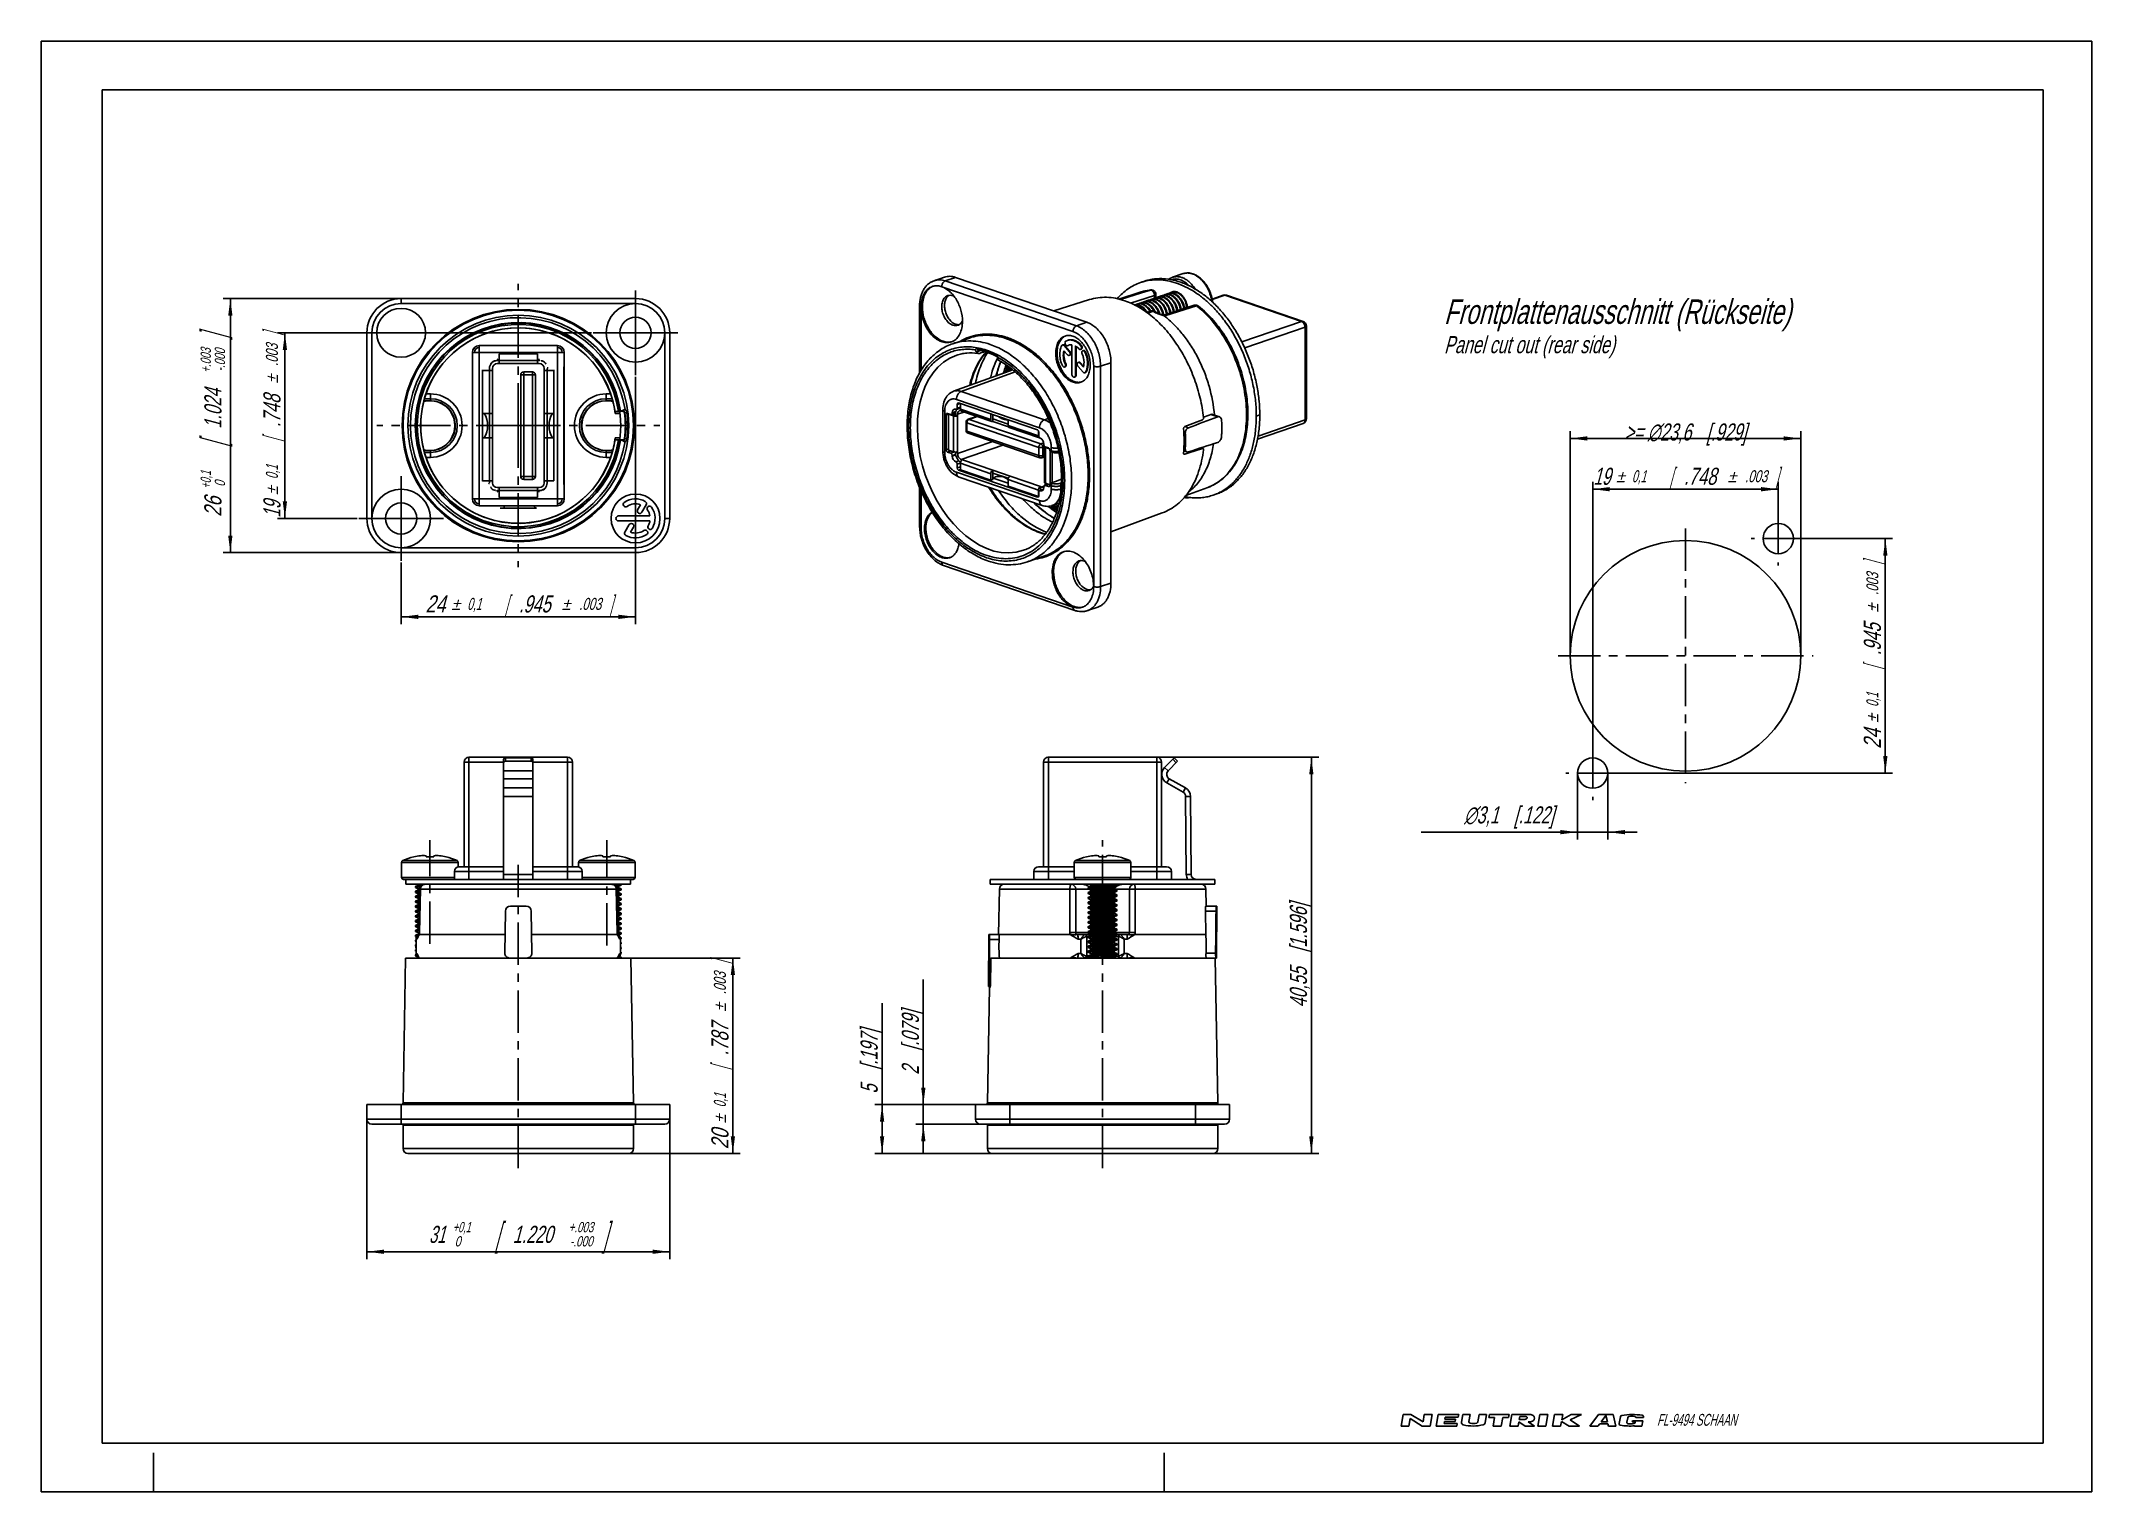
# Model space of a CAD drawing. Header units: millimetres. Extents: x 0 to 420, y 0 to 297.
import ezdxf
from ezdxf.enums import TextEntityAlignment as Align

# ---------------------------------------------------------------- set-up
doc = ezdxf.new("R2010")
doc.units = ezdxf.units.MM
doc.header["$LTSCALE"] = 23.1
doc.linetypes.add('CENTER', pattern=[0.6, 0.375, -0.075, 0.075, -0.075])
doc.layers.get('0').update_dxf_attribs({"linetype": 'CONTINUOUS'})
for name, color, linetype in [('AUSFORMSCHRAEGEN', 7, 'CONTINUOUS'), ('BEZUGSACHSEN', 7, 'CONTINUOUS'), ('DEFAULT_1', 7, 'CENTER'), ('FASEN', 7, 'CONTINUOUS'), ('RUNDUNGEN', 7, 'CONTINUOUS'), ('ZEICHNUNGSBEMASSUNGEN', 7, 'CONTINUOUS')]:
    doc.layers.add(name, color=color, linetype=linetype)
doc.styles.get("Standard").update_dxf_attribs({"font": 'txt', "width": 0.7})
doc.styles.add('TEXTSTYLE_2', font='txt', dxfattribs={"width": 0.616207})
doc.styles.add('TEXTSTYLE_3', font='txt', dxfattribs={"width": 0.6})
doc.styles.add('TEXTSTYLE_4', font='gdt', dxfattribs={"width": 0.7})
doc.dimstyles.new('DIMSTYLE_1', dxfattribs={"dimtxt": 3.5, "dimasz": 3.5, "dimexe": 0.18, "dimexo": 0.0625, "dimgap": 0.09, "dimtad": 1, "dimdec": 3, "dimlfac": 0.5, "dimdsep": 46, "dimtxsty": 'STANDARD', "dimblk": '_FILLED', "dimblk1": '_FILLED', "dimblk2": '_FILLED', "dimcen": 0.09, "dimclrt": 5, "dimadec": 0, "dimazin": 0, "dimtp": 0.3, "dimtm": 0.3, "dimtfac": 1, "dimtdec": 3, "dimtofl": 0, "dimtmove": 0, "dimatfit": 3, "dimldrblk": '_FILLED', "dimfxl": 1, "dimtolj": 1, "dimarcsym": 0})
doc.dimstyles.new('DIMSTYLE_2', dxfattribs={"dimtxt": 3.5, "dimasz": 3.5, "dimexe": 0.18, "dimexo": 0.0625, "dimgap": 0.09, "dimtad": 1, "dimdec": 3, "dimlfac": 0.5, "dimdsep": 46, "dimtxsty": 'STANDARD', "dimblk": '_FILLED', "dimblk1": '_FILLED', "dimblk2": '_FILLED', "dimcen": 0.09, "dimclrt": 5, "dimadec": 0, "dimazin": 0, "dimtol": 1, "dimtp": 0.1, "dimtfac": 0.6, "dimtdec": 3, "dimtofl": 0, "dimtmove": 0, "dimatfit": 3, "dimldrblk": '_FILLED', "dimfxl": 1, "dimtolj": 1, "dimarcsym": 0})
doc.dimstyles.new('DIMSTYLE_3', dxfattribs={"dimtxt": 3.5, "dimasz": 3.5, "dimexe": 0.18, "dimexo": 0.0625, "dimgap": 0.09, "dimtad": 1, "dimdec": 3, "dimlfac": 0.5, "dimdsep": 46, "dimtxsty": 'STANDARD', "dimblk": '_FILLED', "dimblk1": '_FILLED', "dimblk2": '_FILLED', "dimcen": 0.09, "dimclrt": 5, "dimadec": 0, "dimazin": 0, "dimtol": 1, "dimtp": 0.1, "dimtm": 0.1, "dimtfac": 1, "dimtdec": 3, "dimtofl": 0, "dimtmove": 0, "dimatfit": 3, "dimldrblk": '_FILLED', "dimfxl": 1, "dimtolj": 1, "dimarcsym": 0})
doc.dimstyles.new('DIMSTYLE_4', dxfattribs={"dimtxt": 3.5, "dimasz": 3.5, "dimexe": 0.18, "dimexo": 0.0625, "dimgap": 0.09, "dimtad": 1, "dimdec": 3, "dimlfac": 0.5, "dimdsep": 46, "dimtxsty": 'STANDARD', "dimblk": '_FILLED', "dimblk1": '_FILLED', "dimblk2": '_FILLED', "dimcen": 0.09, "dimclrt": 5, "dimadec": 0, "dimazin": 0, "dimtp": 0.1, "dimtm": 0.1, "dimtfac": 1, "dimtdec": 3, "dimtofl": 0, "dimtmove": 0, "dimatfit": 3, "dimldrblk": '_FILLED', "dimfxl": 1, "dimtolj": 1, "dimarcsym": 0})
doc.dimstyles.new('DIMSTYLE_5', dxfattribs={"dimtxt": 3.5, "dimasz": 3.5, "dimexe": 0.18, "dimexo": 0.0625, "dimgap": 0.09, "dimtad": 1, "dimdec": 3, "dimdsep": 46, "dimtxsty": 'STANDARD', "dimblk": '_FILLED', "dimblk1": '_FILLED', "dimblk2": '_FILLED', "dimcen": 0.09, "dimclrt": 5, "dimadec": 0, "dimazin": 0, "dimtp": 0.2, "dimtm": 0.2, "dimtfac": 1, "dimtdec": 3, "dimtofl": 0, "dimtmove": 0, "dimatfit": 3, "dimldrblk": '_FILLED', "dimfxl": 1, "dimtolj": 1, "dimarcsym": 0})
doc.dimstyles.new('DIMSTYLE_6', dxfattribs={"dimtxt": 3.5, "dimasz": 3.5, "dimexe": 0.18, "dimexo": 0.0625, "dimgap": 0.09, "dimtad": 1, "dimdec": 3, "dimdsep": 46, "dimtxsty": 'STANDARD', "dimblk": '_FILLED', "dimblk1": '_FILLED', "dimblk2": '_FILLED', "dimcen": 0.09, "dimclrt": 5, "dimadec": 0, "dimazin": 0, "dimtol": 1, "dimtp": 0.1, "dimtm": 0.1, "dimtfac": 1, "dimtdec": 3, "dimtofl": 0, "dimtmove": 0, "dimatfit": 3, "dimldrblk": '_FILLED', "dimfxl": 1, "dimtolj": 1, "dimarcsym": 0})
doc.dimstyles.new('DIMSTYLE_7', dxfattribs={"dimtxt": 3.5, "dimasz": 3.5, "dimexe": 0.18, "dimexo": 0.0625, "dimgap": 0.09, "dimtad": 1, "dimdec": 3, "dimdsep": 46, "dimtxsty": 'STANDARD', "dimblk": '_FILLED', "dimblk1": '_FILLED', "dimblk2": '_FILLED', "dimcen": 0.09, "dimclrt": 5, "dimadec": 0, "dimazin": 0, "dimtp": 0.1, "dimtm": 0.1, "dimtfac": 1, "dimtdec": 3, "dimtofl": 0, "dimtmove": 0, "dimatfit": 3, "dimldrblk": '_FILLED', "dimfxl": 1, "dimtolj": 1, "dimarcsym": 0})
doc.dimstyles.new('DIMSTYLE_8', dxfattribs={"dimtxt": 3.5, "dimasz": 3.5, "dimexe": 0.18, "dimexo": 0.0625, "dimgap": 0.09, "dimtad": 1, "dimdec": 4, "dimlfac": 0.5, "dimdsep": 46, "dimtxsty": 'STANDARD', "dimblk": '_FILLED', "dimblk1": '_FILLED', "dimblk2": '_FILLED', "dimcen": 0.09, "dimclrt": 5, "dimadec": 0, "dimazin": 0, "dimtol": 1, "dimtp": 0.1, "dimtm": 0.1, "dimtfac": 1, "dimtdec": 4, "dimtofl": 0, "dimtmove": 0, "dimatfit": 3, "dimldrblk": '_FILLED', "dimfxl": 1, "dimtolj": 1, "dimarcsym": 0})

msp = doc.modelspace()

# ---------------------------------------------------------------- texts
at = {"color": 5, "linetype": 'CONTINUOUS', "insert": (287.31937, 244.10155), "char_height": 5, "width": 110.8809524, "attachment_point": 1, "line_spacing_factor": 0.9}
msp.add_mtext('\\Q15.0;Frontplattenausschnitt (Rückseite)\\P\\H3.5;Panel cut out (rear side)', dxfattribs=at)
at = {"color": 4, "linetype": 'CONTINUOUS', "insert": (330.91413, 15.97805), "char_height": 2.4236218, "width": 26.4290189, "attachment_point": 1, "line_spacing_factor": 0.9, "style": 'TEXTSTYLE_2'}
msp.add_mtext('\\Q15.0;FL-9494 SCHAAN', dxfattribs=at)

# ---------------------------------------------------------------- blocks, each defined once
blk = doc.blocks.new('_FILLED')
at = {"color": 0, "linetype": 'BYBLOCK'}
blk.add_solid([(0, 0), (-1, 0.125), (-1, -0.125)], dxfattribs=at)
blk = doc.blocks.new('*D0')
at = {"layer": 'ZEICHNUNGSBEMASSUNGEN', "color": 2, "linetype": 'CONTINUOUS'}
for p, q in [((206.18, 150.39), (261.64, 150.39)), ((260.14, 150.39), (260.14, 109.84)), ((260.14, 69.29), (260.14, 109.84)), ((239.99, 69.29), (261.64, 69.29))]:
    blk.add_line(p, q, dxfattribs=at)
at = {"layer": 'ZEICHNUNGSBEMASSUNGEN', "color": 2, "linetype": 'CONTINUOUS', "xscale": 3.5, "yscale": 3.5, "zscale": 3.5}
for p, rotation in [((260.14, 150.39), 90), ((260.14, 69.29), 270)]:
    blk.add_blockref('_FILLED', p, dxfattribs=dict(at, rotation=rotation))
at = {"layer": 'ZEICHNUNGSBEMASSUNGEN', "color": 5, "linetype": 'CONTINUOUS', "insert": (255.74, 109.84), "char_height": 3.5, "width": 31, "attachment_point": 2, "rotation": 90, "line_spacing_factor": 0.9}
blk.add_mtext('\\Q15.0;40,55{\\Ftxt.shx;\\W1.000000;\\H3.500000; }[1.596]', dxfattribs=at)
blk = doc.blocks.new('*D1')
at = {"layer": 'ZEICHNUNGSBEMASSUNGEN', "color": 2, "linetype": 'CONTINUOUS'}
for p, q in [((66.74, 76.29), (66.74, 47.67)), ((128.74, 76.29), (128.74, 47.67)), ((66.74, 49.17), (97.74, 49.17)), ((128.74, 49.17), (97.74, 49.17))]:
    blk.add_line(p, q, dxfattribs=at)
at = {"layer": 'ZEICHNUNGSBEMASSUNGEN', "color": 2, "linetype": 'CONTINUOUS', "xscale": 3.5, "yscale": 3.5, "zscale": 3.5, "rotation": 180}
blk.add_blockref('_FILLED', (66.74, 49.17), dxfattribs=at)
at = {"layer": 'ZEICHNUNGSBEMASSUNGEN', "color": 2, "linetype": 'CONTINUOUS', "xscale": 3.5, "yscale": 3.5, "zscale": 3.5}
blk.add_blockref('_FILLED', (128.74, 49.17), dxfattribs=at)
at = {"layer": 'ZEICHNUNGSBEMASSUNGEN', "color": 5, "linetype": 'CONTINUOUS', "style": 'TEXTSTYLE_3', "oblique": 15}
for s, width, p in [('+0,1', 0.660714, (86.15, 53.16)), ('+.003', 0.714286, (110.57, 53.16)), (' 0', 0.785714, (85.02, 50.26)), ('-.000', 0.728571, (110.64, 50.26))]:
    blk.add_text(s, height=2.1, dxfattribs=dict(at, width=width)).set_placement(p, align=Align.CENTER)
at = {"layer": 'ZEICHNUNGSBEMASSUNGEN', "color": 5, "linetype": 'CONTINUOUS', "oblique": 15}
for s, height, width, p in [('[', 5, 0.428571, (93.49, 50.26)), (']', 5, 0.428571, (115.54, 50.26)), ('31', 3.5, 0.642857, (81.12, 50.98)), ('1.220', 3.5, 0.7, (100.69, 50.98))]:
    blk.add_text(s, height=height, dxfattribs=dict(at, width=width)).set_placement(p, align=Align.CENTER)
blk = doc.blocks.new('*D2')
at = {"layer": 'ZEICHNUNGSBEMASSUNGEN', "color": 2, "linetype": 'CONTINUOUS'}
for p, q in [((121.74, 228.28), (121.74, 177.63)), ((73.74, 190.28), (73.74, 177.63)), ((73.74, 179.13), (97.74, 179.13)), ((121.74, 179.13), (97.74, 179.13))]:
    blk.add_line(p, q, dxfattribs=at)
at = {"layer": 'ZEICHNUNGSBEMASSUNGEN', "color": 2, "linetype": 'CONTINUOUS', "xscale": 3.5, "yscale": 3.5, "zscale": 3.5, "rotation": 180}
blk.add_blockref('_FILLED', (73.74, 179.13), dxfattribs=at)
at = {"layer": 'ZEICHNUNGSBEMASSUNGEN', "color": 2, "linetype": 'CONTINUOUS', "xscale": 3.5, "yscale": 3.5, "zscale": 3.5}
blk.add_blockref('_FILLED', (121.74, 179.13), dxfattribs=at)
at = {"layer": 'ZEICHNUNGSBEMASSUNGEN', "color": 5, "linetype": 'CONTINUOUS', "oblique": 15}
for s, height, width, p in [('24', 3.5, 0.785714, (80.77, 180.03)), ('0,1', 2.45, 0.642857, (88.74, 180.56)), ('[', 3.5, 0.428571, (95.35, 180.03)), ('.945', 3.5, 0.714286, (101.1, 180.03)), ('.003', 2.45, 0.714286, (112.46, 180.56)), (']', 3.5, 0.428571, (116.71, 180.03))]:
    blk.add_text(s, height=height, dxfattribs=dict(at, width=width)).set_placement(p, align=Align.CENTER)
at = {"layer": 'ZEICHNUNGSBEMASSUNGEN', "color": 5, "linetype": 'CONTINUOUS', "style": 'TEXTSTYLE_4', "oblique": 15}
for p in [(84.95, 180.56), (107.53, 180.56)]:
    blk.add_text('`', height=2.45, dxfattribs=at).set_placement(p, align=Align.CENTER)
blk = doc.blocks.new('*D3')
at = {"layer": 'ZEICHNUNGSBEMASSUNGEN', "color": 2, "linetype": 'CONTINUOUS'}
for p, q in [((112.74, 237.28), (48.44, 237.28)), ((49.94, 237.28), (49.94, 218.28)), ((49.94, 199.28), (49.94, 218.28)), ((64.74, 199.28), (48.44, 199.28))]:
    blk.add_line(p, q, dxfattribs=at)
at = {"layer": 'ZEICHNUNGSBEMASSUNGEN', "color": 2, "linetype": 'CONTINUOUS', "xscale": 3.5, "yscale": 3.5, "zscale": 3.5}
for p, rotation in [((49.94, 237.28), 90), ((49.94, 199.28), 270)]:
    blk.add_blockref('_FILLED', p, dxfattribs=dict(at, rotation=rotation))
at = {"layer": 'ZEICHNUNGSBEMASSUNGEN', "color": 5, "linetype": 'CONTINUOUS', "oblique": 15}
for s, height, width, p in [(']', 3.5, 0.428571, (49.04, 237)), ('.003', 2.45, 0.714286, (48.51, 232.75)), ('.748', 3.5, 0.732143, (49.04, 221.27)), ('[', 3.5, 0.428571, (49.04, 215.39)), ('0,1', 2.45, 0.642857, (48.51, 208.78)), ('19', 3.5, 0.678571, (49.04, 201.18))]:
    blk.add_text(s, height=height, rotation=90, dxfattribs=dict(at, width=width)).set_placement(p, align=Align.CENTER)
at = {"layer": 'ZEICHNUNGSBEMASSUNGEN', "color": 5, "linetype": 'CONTINUOUS', "style": 'TEXTSTYLE_4', "oblique": 15}
for p in [(48.51, 227.82), (48.51, 204.99)]:
    blk.add_text('`', height=2.45, rotation=90, dxfattribs=at).set_placement(p, align=Align.CENTER)
blk = doc.blocks.new('*D4')
at = {"layer": 'ZEICHNUNGSBEMASSUNGEN', "color": 2, "linetype": 'CONTINUOUS'}
for p, q in [((73.74, 244.28), (37.27, 244.28)), ((38.77, 244.28), (38.77, 218.28)), ((38.77, 192.28), (38.77, 218.28)), ((73.74, 192.28), (37.27, 192.28))]:
    blk.add_line(p, q, dxfattribs=at)
at = {"layer": 'ZEICHNUNGSBEMASSUNGEN', "color": 2, "linetype": 'CONTINUOUS', "xscale": 3.5, "yscale": 3.5, "zscale": 3.5}
for p, rotation in [((38.77, 244.28), 90), ((38.77, 192.28), 270)]:
    blk.add_blockref('_FILLED', p, dxfattribs=dict(at, rotation=rotation))
at = {"layer": 'ZEICHNUNGSBEMASSUNGEN', "color": 5, "linetype": 'CONTINUOUS', "oblique": 15}
for s, height, width, p in [(']', 5, 0.428571, (37.68, 236.57)), ('1.024', 3.5, 0.7, (36.95, 221.73)), ('[', 5, 0.428571, (37.68, 214.53)), ('26', 3.5, 0.785714, (36.95, 201.66))]:
    blk.add_text(s, height=height, rotation=90, dxfattribs=dict(at, width=width)).set_placement(p, align=Align.CENTER)
at = {"layer": 'ZEICHNUNGSBEMASSUNGEN', "color": 5, "linetype": 'CONTINUOUS', "style": 'TEXTSTYLE_3', "oblique": 15}
for s, width, p in [('+.003', 0.714286, (34.78, 231.6)), ('-.000', 0.728571, (37.68, 231.68)), ('+0,1', 0.660714, (34.78, 207.19)), (' 0', 0.785714, (37.68, 206.06))]:
    blk.add_text(s, height=2.1, rotation=90, dxfattribs=dict(at, width=width)).set_placement(p, align=Align.CENTER)
blk = doc.blocks.new('*D5')
at = {"layer": 'ZEICHNUNGSBEMASSUNGEN', "color": 2, "linetype": 'CONTINUOUS'}
for p, q in [((180.68, 79.29), (180.68, 104.92)), ((180.68, 104.92), (180.68, 77.29)), ((191.39, 79.29), (179.18, 79.29)), ((180.68, 69.29), (180.68, 77.29)), ((192.39, 75.29), (179.18, 75.29)), ((180.68, 75.29), (180.68, 69.29))]:
    blk.add_line(p, q, dxfattribs=at)
at = {"layer": 'ZEICHNUNGSBEMASSUNGEN', "color": 2, "linetype": 'CONTINUOUS', "xscale": 3.5, "yscale": 3.5, "zscale": 3.5}
for p, rotation in [((180.68, 79.29), 270), ((180.68, 75.29), 90)]:
    blk.add_blockref('_FILLED', p, dxfattribs=dict(at, rotation=rotation))
at = {"layer": 'ZEICHNUNGSBEMASSUNGEN', "color": 5, "linetype": 'CONTINUOUS', "insert": (176.28, 85.42), "char_height": 3.5, "width": 19.5, "attachment_point": 1, "rotation": 90, "line_spacing_factor": 0.9}
blk.add_mtext('\\Q15.0;2{\\Ftxt.shx;\\W1.000000;\\H3.500000; }[.079]', dxfattribs=at)
blk = doc.blocks.new('*D6')
at = {"layer": 'ZEICHNUNGSBEMASSUNGEN', "color": 2, "linetype": 'CONTINUOUS'}
for p, q in [((172.24, 74.29), (172.24, 100.04)), ((191.39, 79.29), (170.74, 79.29)), ((172.24, 79.29), (172.24, 74.29)), ((172.24, 69.29), (172.24, 74.29)), ((194.79, 69.29), (170.74, 69.29))]:
    blk.add_line(p, q, dxfattribs=at)
at = {"layer": 'ZEICHNUNGSBEMASSUNGEN', "color": 2, "linetype": 'CONTINUOUS', "xscale": 3.5, "yscale": 3.5, "zscale": 3.5}
for p, rotation in [((172.24, 79.29), 90), ((172.24, 69.29), 270)]:
    blk.add_blockref('_FILLED', p, dxfattribs=dict(at, rotation=rotation))
at = {"layer": 'ZEICHNUNGSBEMASSUNGEN', "color": 5, "linetype": 'CONTINUOUS', "insert": (167.83, 81.54), "char_height": 3.5, "width": 18.5, "attachment_point": 1, "rotation": 90, "line_spacing_factor": 0.9}
blk.add_mtext('\\Q15.0;5{\\Ftxt.shx;\\W1.000000;\\H3.500000; }[.197]', dxfattribs=at)
blk = doc.blocks.new('*D7')
at = {"layer": 'ZEICHNUNGSBEMASSUNGEN', "color": 2, "linetype": 'CONTINUOUS'}
for p, q in [((313.15, 171.15), (313.15, 217.15)), ((313.15, 215.65), (336.75, 215.65)), ((360.35, 215.65), (336.75, 215.65)), ((360.35, 171.15), (360.35, 217.15))]:
    blk.add_line(p, q, dxfattribs=at)
at = {"layer": 'ZEICHNUNGSBEMASSUNGEN', "color": 2, "linetype": 'CONTINUOUS', "xscale": 3.5, "yscale": 3.5, "zscale": 3.5, "rotation": 180}
blk.add_blockref('_FILLED', (313.15, 215.65), dxfattribs=at)
at = {"layer": 'ZEICHNUNGSBEMASSUNGEN', "color": 2, "linetype": 'CONTINUOUS', "xscale": 3.5, "yscale": 3.5, "zscale": 3.5}
blk.add_blockref('_FILLED', (360.35, 215.65), dxfattribs=at)
at = {"layer": 'ZEICHNUNGSBEMASSUNGEN', "color": 5, "linetype": 'CONTINUOUS', "insert": (336.75, 218.72), "char_height": 3.5, "width": 38.6667, "attachment_point": 2, "line_spacing_factor": 0.9}
blk.add_mtext('\\Q15.0;>= \\Fgdt;{\\Fgdt;n}\\Ftxt;23,6{\\Ftxt.shx;\\W1.000000;\\H3.500000; }[.929]', dxfattribs=at)
blk = doc.blocks.new('*D8')
at = {"layer": 'ZEICHNUNGSBEMASSUNGEN', "color": 2, "linetype": 'CONTINUOUS'}
for p, q in [((317.75, 152.67), (317.75, 206.76)), ((355.75, 200.67), (355.75, 206.76)), ((317.75, 205.26), (336.75, 205.26)), ((355.75, 205.26), (336.75, 205.26))]:
    blk.add_line(p, q, dxfattribs=at)
at = {"layer": 'ZEICHNUNGSBEMASSUNGEN', "color": 2, "linetype": 'CONTINUOUS', "xscale": 3.5, "yscale": 3.5, "zscale": 3.5, "rotation": 180}
blk.add_blockref('_FILLED', (317.75, 205.26), dxfattribs=at)
at = {"layer": 'ZEICHNUNGSBEMASSUNGEN', "color": 2, "linetype": 'CONTINUOUS', "xscale": 3.5, "yscale": 3.5, "zscale": 3.5}
blk.add_blockref('_FILLED', (355.75, 205.26), dxfattribs=at)
at = {"layer": 'ZEICHNUNGSBEMASSUNGEN', "color": 5, "linetype": 'CONTINUOUS', "oblique": 15}
for s, height, width, p in [('19', 3.5, 0.678571, (319.65, 206.16)), ('0,1', 2.45, 0.642857, (327.25, 206.69)), ('[', 3.5, 0.428571, (333.86, 206.16)), ('.748', 3.5, 0.732143, (339.74, 206.16)), ('.003', 2.45, 0.714286, (351.22, 206.69)), (']', 3.5, 0.428571, (355.47, 206.16))]:
    blk.add_text(s, height=height, dxfattribs=dict(at, width=width)).set_placement(p, align=Align.CENTER)
at = {"layer": 'ZEICHNUNGSBEMASSUNGEN', "color": 5, "linetype": 'CONTINUOUS', "style": 'TEXTSTYLE_4', "oblique": 15}
for p in [(323.46, 206.69), (346.29, 206.69)]:
    blk.add_text('`', height=2.45, dxfattribs=at).set_placement(p, align=Align.CENTER)
blk = doc.blocks.new('*D9')
at = {"layer": 'ZEICHNUNGSBEMASSUNGEN', "color": 2, "linetype": 'CONTINUOUS'}
for p, q in [((361.28, 195.15), (379.18, 195.15)), ((377.68, 195.15), (377.68, 171.15)), ((377.68, 147.15), (377.68, 171.15)), ((323.28, 147.15), (379.18, 147.15))]:
    blk.add_line(p, q, dxfattribs=at)
at = {"layer": 'ZEICHNUNGSBEMASSUNGEN', "color": 2, "linetype": 'CONTINUOUS', "xscale": 3.5, "yscale": 3.5, "zscale": 3.5}
for p, rotation in [((377.68, 195.15), 90), ((377.68, 147.15), 270)]:
    blk.add_blockref('_FILLED', p, dxfattribs=dict(at, rotation=rotation))
at = {"layer": 'ZEICHNUNGSBEMASSUNGEN', "color": 5, "linetype": 'CONTINUOUS', "oblique": 15}
for s, height, width, p in [(']', 3.5, 0.428571, (376.77, 190.12)), ('.003', 2.45, 0.714286, (376.25, 185.87)), ('.945', 3.5, 0.714286, (376.77, 174.51)), ('[', 3.5, 0.428571, (376.77, 168.76)), ('0,1', 2.45, 0.642857, (376.25, 162.15)), ('24', 3.5, 0.785714, (376.77, 154.18))]:
    blk.add_text(s, height=height, rotation=90, dxfattribs=dict(at, width=width)).set_placement(p, align=Align.CENTER)
at = {"layer": 'ZEICHNUNGSBEMASSUNGEN', "color": 5, "linetype": 'CONTINUOUS', "style": 'TEXTSTYLE_4', "oblique": 15}
for p in [(376.25, 180.94), (376.25, 158.36)]:
    blk.add_text('`', height=2.45, rotation=90, dxfattribs=at).set_placement(p, align=Align.CENTER)
blk = doc.blocks.new('*D10')
at = {"layer": 'ZEICHNUNGSBEMASSUNGEN', "color": 2, "linetype": 'CONTINUOUS'}
for p, q in [((314.65, 147.15), (314.65, 133.56)), ((320.85, 147.15), (320.85, 133.56)), ((314.65, 135.06), (282.66, 135.06)), ((282.66, 135.06), (317.75, 135.06)), ((326.85, 135.06), (317.75, 135.06)), ((320.85, 135.06), (326.85, 135.06))]:
    blk.add_line(p, q, dxfattribs=at)
at = {"layer": 'ZEICHNUNGSBEMASSUNGEN', "color": 2, "linetype": 'CONTINUOUS', "xscale": 3.5, "yscale": 3.5, "zscale": 3.5}
blk.add_blockref('_FILLED', (314.65, 135.06), dxfattribs=at)
at = {"layer": 'ZEICHNUNGSBEMASSUNGEN', "color": 2, "linetype": 'CONTINUOUS', "xscale": 3.5, "yscale": 3.5, "zscale": 3.5, "rotation": 180}
blk.add_blockref('_FILLED', (320.85, 135.06), dxfattribs=at)
at = {"layer": 'ZEICHNUNGSBEMASSUNGEN', "color": 5, "linetype": 'CONTINUOUS', "insert": (309.83, 140.34), "char_height": 3.5, "width": 27.1667, "attachment_point": 3, "line_spacing_factor": 0.9, "style": 'TEXTSTYLE_4'}
blk.add_mtext('\\Q15.0;{\\Fgdt;n}\\Ftxt;3,1{\\Ftxt.shx;\\W1.000000;\\H3.500000; }[.122]', dxfattribs=at)
blk = doc.blocks.new('*D11')
at = {"layer": 'ZEICHNUNGSBEMASSUNGEN', "color": 2, "linetype": 'CONTINUOUS'}
for p, q in [((120.82, 109.29), (143.18, 109.29)), ((141.68, 109.29), (141.68, 89.29)), ((141.68, 69.29), (141.68, 89.29)), ((119.6, 69.29), (143.18, 69.29))]:
    blk.add_line(p, q, dxfattribs=at)
at = {"layer": 'ZEICHNUNGSBEMASSUNGEN', "color": 2, "linetype": 'CONTINUOUS', "xscale": 3.5, "yscale": 3.5, "zscale": 3.5}
for p, rotation in [((141.68, 109.29), 90), ((141.68, 69.29), 270)]:
    blk.add_blockref('_FILLED', p, dxfattribs=dict(at, rotation=rotation))
at = {"layer": 'ZEICHNUNGSBEMASSUNGEN', "color": 5, "linetype": 'CONTINUOUS', "oblique": 15}
for s, height, width, p in [(']', 3.5, 0.428571, (140.78, 108.39)), ('.003', 2.45, 0.714286, (140.25, 104.14)), ('.787', 3.5, 0.732143, (140.78, 92.66)), ('[', 3.5, 0.428571, (140.78, 86.78)), ('0,1', 2.45, 0.642857, (140.25, 80.17)), ('20', 3.5, 0.785714, (140.78, 72.2))]:
    blk.add_text(s, height=height, rotation=90, dxfattribs=dict(at, width=width)).set_placement(p, align=Align.CENTER)
at = {"layer": 'ZEICHNUNGSBEMASSUNGEN', "color": 5, "linetype": 'CONTINUOUS', "style": 'TEXTSTYLE_4', "oblique": 15}
for p in [(140.25, 99.21), (140.25, 76.38)]:
    blk.add_text('`', height=2.45, rotation=90, dxfattribs=at).set_placement(p, align=Align.CENTER)

# ---------------------------------------------------------------- dimensions: what is measured, and where the dimension line sits
at = {"layer": 'ZEICHNUNGSBEMASSUNGEN', "color": 2, "linetype": 'CONTINUOUS'}
for base, p1, p2, angle, dimstyle, picture, middle in [((38.76532, 244.27813), (73.7405, 192.27813), (73.7405, 244.27813), 90, 'DIMSTYLE_2', '*D4', (36.42875, 216.57008)), ((49.9433, 199.27813), (112.7405, 237.27813), (64.7405, 199.27813), 270, 'DIMSTYLE_3', '*D3', (48.60365, 216.88126)), ((377.67968, 195.14768), (323.27679, 147.1471), (361.27729, 195.14768), 90, 'DIMSTYLE_6', '*D9', (376.31203, 169.5829)), ((260.14141, 69.29416), (206.17741, 150.39416), (239.9882, 69.29416), 270, 'DIMSTYLE_1', '*D0', (259.0538, 106.71517)), ((141.68463, 109.29416), (119.59509, 69.29416), (120.81685, 109.29416), 90, 'DIMSTYLE_8', '*D11', (140.34498, 87.72967)), ((180.68267, 75.29416), (191.3882, 79.29416), (192.3882, 75.29416), 270, 'DIMSTYLE_4', '*D5', (178.02681, 95.1692)), ((172.23755, 69.29416), (191.3882, 79.29416), (194.7882, 69.29416), 270, 'DIMSTYLE_4', '*D6', (169.58169, 90.79421))]:
    dim = msp.add_linear_dim(base=base, p1=p1, p2=p2, angle=angle, dimstyle=dimstyle, dxfattribs=at)
    dim.commit()
    dim.dimension.update_dxf_attribs({"geometry": picture, "text_midpoint": middle, "dimtype": 160})
for base, p1, p2, dimstyle, picture, middle in [((121.7405, 179.12835), (73.7405, 190.27813), (121.7405, 228.27813), 'DIMSTYLE_3', '*D2', (95.9905, 181.78421)), ((355.75042, 205.25646), (317.74991, 152.67398), (355.75042, 200.67456), 'DIMSTYLE_6', '*D8', (335.18766, 207.91232)), ((128.7405, 49.1695), (66.7405, 76.29416), (128.7405, 76.29416), 'DIMSTYLE_2', '*D1', (96.07992, 52.75593))]:
    dim = msp.add_linear_dim(base=base, p1=p1, p2=p2, dimstyle=dimstyle, dxfattribs=at)
    dim.commit()
    dim.dimension.update_dxf_attribs({"geometry": picture, "text_midpoint": middle, "dimtype": 160})
for base, p1, p2, text, dimstyle, picture, middle in [((360.34975, 215.64925), (313.14975, 171.14685), (360.34975, 171.14685), '>= %%c<>', 'DIMSTYLE_5', '*D7', (334.56225, 218.30512)), ((320.84991, 135.06179), (314.64991, 147.1471), (320.84991, 147.1471), '%%c<>', 'DIMSTYLE_7', '*D10', (293.16133, 137.71766))]:
    dim = msp.add_linear_dim(base=base, p1=p1, p2=p2, text=text, dimstyle=dimstyle, dxfattribs=at)
    dim.commit()
    dim.dimension.update_dxf_attribs({"geometry": picture, "text_midpoint": middle, "dimtype": 160})

# ---------------------------------------------------------------- linework, layer by layer
at = {"color": 7, "linetype": 'CONTINUOUS'}
for p, q in [((0, 297), (0, 0)), ((0, 297), (420, 297)), ((420, 0), (420, 297)), ((12.5, 287), (12.5, 10)), ((410, 287), (12.5, 287)), ((410, 10), (410, 287)), ((225.16431, 247.56591), (225.87142, 247.80775)), ((225.85139, 247.7741), (225.87746, 247.78097)), ((230.93277, 245.34861), (230.92964, 245.34789)), ((210.17351, 235.71883), (209.84185, 235.56732)), ((92.80416, 231.44373), (92.87474, 231.5143)), ((101.6405, 232.97813), (93.8405, 232.97813)), ((102.60626, 231.5143), (102.67682, 231.44374)), ((195.81394, 231.92646), (195.82783, 231.95389)), ((195.89697, 232.08838), (195.90216, 232.09835)), ((195.93191, 231.86643), (195.93306, 231.89214)), ((195.94797, 232.04085), (195.96827, 232.22022)), ((196.08765, 231.64279), (196.04808, 231.66624)), ((209.47597, 233.59638), (210.21853, 232.77268)), ((210.57208, 233.46556), (209.49765, 234.6574)), ((210.7135, 233.51393), (209.63907, 234.70577)), ((210.20518, 234.63994), (210.24743, 234.65885)), ((210.34697, 234.68828), (210.38886, 234.70722)), ((211.11062, 234.83402), (211.11062, 228.76545)), ((211.81773, 228.5236), (211.81773, 234.59218)), ((211.95915, 228.57197), (211.95915, 234.50478)), ((213.45237, 230.27052), (212.71262, 231.09111)), ((213.4896, 230.43447), (212.85405, 231.13948)), ((90.4405, 229.57813), (90.4405, 220.77813)), ((105.0405, 220.77813), (105.0405, 229.57813)), ((212.35907, 230.39823), (213.4307, 229.2095)), ((91.8405, 220.77813), (91.8405, 215.77813)), ((103.6405, 215.77813), (103.6405, 220.77813)), ((117.54703, 221.18179), (117.52988, 221.17829)), ((117.54703, 221.18179), (118.23584, 221.18179)), ((118.53853, 221.18226), (118.4612, 221.18203)), ((118.63672, 221.20351), (118.72746, 221.20487)), ((118.72746, 221.20487), (119.0006, 221.20897)), ((118.82943, 221.27674), (119.18345, 221.27674)), ((119.01007, 221.22244), (119.09442, 221.22234)), ((119.09442, 221.22234), (119.18345, 221.22229)), ((186.01617, 220.64345), (185.86771, 220.59267)), ((185.86771, 220.59267), (185.86771, 213.26307)), ((187.28193, 220.39919), (186.66744, 220.60936)), ((194.91868, 219.66665), (194.91868, 220.51166)), ((198.02995, 218.60254), (194.91868, 219.66665)), ((90.4405, 215.77813), (90.4405, 206.97813)), ((105.0405, 206.97813), (105.0405, 215.77813)), ((117.52988, 215.37797), (117.54703, 215.37447)), ((117.54703, 215.37447), (118.23584, 215.37447)), ((118.4612, 215.37424), (118.53853, 215.374)), ((119.0006, 215.3473), (118.63672, 215.35276)), ((119.18345, 215.27952), (118.82943, 215.27952)), ((119.09468, 215.33392), (119.01049, 215.33383)), ((119.18345, 215.33397), (119.09468, 215.33392)), ((206.65665, 206.32303), (206.65665, 213.00925)), ((207.08092, 206.61919), (207.08092, 212.82622)), ((188.27188, 209.24584), (194.49442, 207.11761)), ((194.91868, 207.26271), (194.49442, 207.11761)), ((194.91868, 207.26271), (194.91868, 208.57828)), ((194.91868, 208.57828), (198.07721, 207.498)), ((198.02995, 205.90838), (204.25249, 203.78015)), ((92.80418, 205.11252), (92.87474, 205.04196)), ((93.8405, 203.57813), (101.6405, 203.57813)), ((102.60626, 205.04196), (102.67684, 205.11253)), ((122.78464, 202.09101), (122.17834, 201.04088)), ((123.04437, 200.54088), (123.92164, 202.06036)), ((204.31626, 203.80196), (204.25249, 203.78015)), ((204.67675, 205.02384), (204.67675, 205.24082)), ((240.05063, 204.04123), (240.75774, 204.28308)), ((124.69667, 199.77927), (118.23863, 199.77927)), ((118.23863, 198.77927), (124.69667, 198.77927)), ((120.4306, 198.01369), (119.55562, 196.49818)), ((120.69262, 196.46753), (121.29662, 197.51369)), ((86.6405, 149.39416), (86.6405, 127.99416)), ((108.8405, 149.39416), (108.8405, 127.99416)), ((205.2882, 149.39416), (205.2882, 127.99416)), ((229.4882, 149.39416), (229.4882, 127.99416)), ((233.89111, 143.23773), (230.53139, 145.13857)), ((234.53828, 126.37671), (234.39865, 142.3761)), ((78.8405, 130.23321), (78.8405, 129.97929)), ((80.4405, 130.23321), (80.4405, 129.97929)), ((115.0405, 130.23321), (115.0405, 129.97929)), ((116.6405, 130.23321), (116.6405, 129.97929)), ((216.5882, 129.97929), (216.5882, 130.23321)), ((218.1882, 129.97929), (218.1882, 130.23321)), ((76.34051, 129.99966), (76.35351, 129.97929)), ((82.9275, 129.97929), (82.94049, 129.99966)), ((84.6405, 125.39416), (84.6405, 126.99416)), ((112.54051, 129.99966), (112.55351, 129.97929)), ((119.1275, 129.97929), (119.14049, 129.99966)), ((203.2882, 125.39416), (203.2882, 126.99416)), ((214.10121, 129.97929), (214.0882, 129.99967)), ((220.6882, 129.99967), (220.6752, 129.97929)), ((74.7405, 124.39416), (74.7405, 125.39416)), ((74.7405, 124.39416), (120.7405, 124.39416)), ((76.6905, 123.94416), (76.6905, 123.74416)), ((76.6905, 122.94416), (76.6905, 122.74416)), ((76.6905, 121.94416), (76.6905, 121.74416)), ((77.2745, 124.22787), (76.71005, 123.96249)), ((76.71005, 123.72583), (77.25726, 123.46857)), ((77.28313, 123.23193), (76.71005, 122.96249)), ((76.71005, 122.72583), (77.26601, 122.46445)), ((77.29175, 122.23599), (76.71005, 121.96249)), ((77.24921, 124.39416), (77.25075, 124.21668)), ((77.25716, 123.47992), (77.25942, 123.22076)), ((77.26591, 122.47584), (77.26809, 122.22485)), ((117.84463, 123.31303), (117.83899, 123.31262)), ((118.20753, 121.96094), (118.77095, 122.22583)), ((118.21021, 122.9622), (118.77095, 123.22583)), ((118.77095, 123.46249), (118.21223, 123.72517)), ((118.21286, 123.96345), (118.77095, 124.22583)), ((118.23281, 121.70421), (118.23337, 121.97311)), ((118.23489, 122.70324), (118.23546, 122.97409)), ((118.77095, 122.46249), (118.23492, 122.71448)), ((118.23698, 123.70227), (118.23754, 123.97507)), ((118.7905, 124.24416), (118.7905, 124.39416)), ((118.7905, 123.24416), (118.7905, 123.44416)), ((118.7905, 122.24416), (118.7905, 122.44416)), ((120.7405, 124.39416), (120.7405, 125.39416)), ((194.3882, 125.39416), (194.3882, 124.39416)), ((194.3882, 124.39416), (240.3882, 124.39416)), ((214.4382, 123.69416), (214.4382, 123.49416)), ((214.4382, 122.69416), (214.4382, 122.49416)), ((215.01937, 123.97653), (214.45775, 123.71249)), ((214.45775, 123.47583), (215.00257, 123.2197)), ((215.02462, 122.97901), (214.45775, 122.71249)), ((214.45775, 122.47583), (215.00917, 122.21659)), ((215.02993, 121.98151), (214.45775, 121.71249)), ((214.63165, 124.39416), (214.99595, 124.22281)), ((214.99588, 124.23481), (214.99765, 123.9663)), ((215.00249, 123.23235), (215.00422, 122.9694)), ((215.00909, 122.22991), (215.01078, 121.97249)), ((219.745, 121.70612), (220.31865, 121.97583)), ((219.75035, 122.70864), (220.31865, 122.97583)), ((219.75564, 123.71113), (220.31865, 123.97583)), ((219.76882, 122.45786), (219.77053, 122.71814)), ((220.31865, 122.21249), (219.7689, 122.47094)), ((219.77538, 123.45542), (219.77714, 123.72126)), ((220.31865, 123.21249), (219.77547, 123.46785)), ((220.31865, 124.21249), (219.93203, 124.39416)), ((220.3382, 123.99416), (220.3382, 124.19416)), ((220.3382, 122.99416), (220.3382, 123.19416)), ((220.3382, 121.99416), (220.3382, 122.19416)), ((240.3882, 125.39416), (240.3882, 124.39416)), ((76.6905, 120.94416), (76.6905, 120.74416)), ((76.6905, 119.94416), (76.6905, 119.74416)), ((76.6905, 118.94416), (76.6905, 118.74416)), ((76.6905, 117.94416), (76.6905, 117.74416)), ((76.71005, 121.72583), (77.27475, 121.46034)), ((77.30036, 121.24005), (76.71005, 120.96249)), ((76.71005, 120.72583), (77.28349, 120.45622)), ((77.30897, 120.24411), (76.71005, 119.96249)), ((76.71005, 119.72583), (77.29223, 119.4521)), ((77.31758, 119.24816), (76.71005, 118.96249)), ((76.71005, 118.72583), (77.30097, 118.44798)), ((77.32618, 118.25222), (76.71005, 117.96249)), ((76.71005, 117.72583), (77.30971, 117.44386)), ((77.27465, 121.47177), (77.27676, 121.22893)), ((77.28339, 120.46769), (77.28543, 120.23302)), ((77.29213, 119.46362), (77.2941, 119.2371)), ((77.30087, 118.45954), (77.30277, 118.24119)), ((118.19656, 117.95577), (118.77095, 118.22583)), ((118.19935, 118.95708), (118.55232, 119.12314)), ((118.2021, 119.95838), (118.77095, 120.22583)), ((118.20483, 120.95967), (118.77095, 121.22583)), ((118.22449, 117.7081), (118.22503, 117.96918)), ((118.77095, 117.46249), (118.22451, 117.71939)), ((118.22657, 118.70713), (118.22712, 118.97016)), ((118.77095, 118.46249), (118.22659, 118.71841)), ((118.22865, 119.70615), (118.2292, 119.97114)), ((118.77095, 119.46249), (118.22867, 119.71743)), ((118.23073, 120.70518), (118.23129, 120.97213)), ((118.77095, 120.46249), (118.23076, 120.71645)), ((118.77095, 121.46249), (118.23284, 121.71546)), ((118.55232, 119.12314), (118.77095, 119.22583)), ((118.7905, 121.24416), (118.7905, 121.44416)), ((118.7905, 120.24416), (118.7905, 120.44416)), ((118.7905, 119.24416), (118.7905, 119.44416)), ((118.7905, 118.24416), (118.7905, 118.44416)), ((214.4382, 121.69416), (214.4382, 121.49416)), ((214.4382, 120.69416), (214.4382, 120.49416)), ((214.4382, 119.69416), (214.4382, 119.49416)), ((214.4382, 118.69416), (214.4382, 118.49416)), ((214.4382, 117.69416), (214.4382, 117.49416)), ((214.45775, 121.47583), (215.01576, 121.21349)), ((215.03528, 120.98403), (214.45775, 120.71249)), ((214.45775, 120.47583), (215.02232, 120.2104)), ((215.04069, 119.98657), (214.45775, 119.71249)), ((214.45775, 119.47583), (215.02887, 119.20731)), ((215.04613, 118.98914), (214.45775, 118.71249)), ((214.45775, 118.47583), (215.0354, 118.20424)), ((215.05161, 117.99172), (214.45775, 117.71249)), ((214.46754, 119.71662), (214.45776, 119.71249)), ((215.01566, 121.2275), (215.01731, 120.97556)), ((215.02222, 120.22511), (215.02383, 119.97864)), ((215.02877, 119.22274), (215.03034, 118.9817)), ((215.03529, 118.2204), (215.03682, 117.98475)), ((219.72316, 117.69583), (220.31865, 117.97583)), ((219.72868, 118.69843), (220.31865, 118.97583)), ((219.73416, 119.70101), (220.31865, 119.97583)), ((219.73624, 117.46966), (219.73775, 117.7027)), ((219.7396, 120.70358), (220.31865, 120.97583)), ((219.74272, 118.46734), (219.74427, 118.70577)), ((220.31865, 118.21249), (219.74282, 118.48323)), ((219.74922, 119.46501), (219.75081, 119.70885)), ((220.31865, 119.21249), (219.74931, 119.48017)), ((219.75573, 120.46265), (219.75736, 120.71194)), ((220.31865, 120.21249), (219.75583, 120.4771)), ((219.76226, 121.46026), (219.76394, 121.71504)), ((220.31865, 121.21249), (219.76235, 121.47403)), ((220.3382, 120.99416), (220.3382, 121.19416)), ((220.3382, 119.99416), (220.3382, 120.19416)), ((220.3382, 118.99416), (220.3382, 119.19416)), ((220.3382, 117.99416), (220.3382, 118.19416)), ((76.6905, 116.94416), (76.6905, 116.74416)), ((76.6905, 115.94416), (76.6905, 115.74416)), ((76.6905, 114.94416), (76.6905, 114.74416)), ((76.6905, 113.94416), (76.6905, 113.74416)), ((77.33478, 117.25627), (76.71005, 116.96249)), ((76.71005, 116.72583), (77.31845, 116.43975)), ((77.34338, 116.26032), (76.71005, 115.96249)), ((76.71005, 115.72583), (77.3272, 115.43563)), ((77.35197, 115.26437), (76.71005, 114.96249)), ((76.71005, 114.72583), (77.33594, 114.43151)), ((77.36056, 114.26842), (76.71005, 113.96249)), ((76.71005, 113.72583), (76.92478, 113.62498)), ((77.30961, 117.45546), (77.31144, 117.24527)), ((77.31835, 116.45139), (77.32011, 116.24936)), ((77.32709, 115.44731), (77.32878, 115.25344)), ((77.33583, 114.44324), (77.33745, 114.25753)), ((118.15556, 114.93859), (118.188, 114.95193)), ((118.15587, 115.93914), (118.19089, 115.95333)), ((118.18801, 114.95174), (118.77095, 115.22583)), ((118.19089, 115.9531), (118.77095, 116.22583)), ((118.19374, 116.95444), (118.77095, 117.22583)), ((118.21824, 114.71101), (118.21878, 114.96623)), ((118.77095, 114.46249), (118.21827, 114.72233)), ((118.22033, 115.71004), (118.22086, 115.96721)), ((118.77095, 115.46249), (118.22035, 115.72135)), ((118.22241, 116.70907), (118.22295, 116.9682)), ((118.77095, 116.46249), (118.22243, 116.72037)), ((118.22877, 113.97094), (118.77095, 114.22583)), ((118.77095, 113.46249), (118.59296, 113.54609)), ((118.77095, 116.46249), (118.7905, 116.44416)), ((118.7905, 117.24416), (118.7905, 117.44416)), ((118.7905, 116.24416), (118.7905, 116.44416)), ((118.7905, 115.24416), (118.7905, 115.44416)), ((118.7905, 114.24416), (118.7905, 114.44416)), ((118.7905, 113.24416), (118.7905, 113.44416)), ((214.4382, 116.69416), (214.4382, 116.49416)), ((214.4382, 115.69416), (214.4382, 115.49416)), ((214.4382, 114.69416), (214.4382, 114.49416)), ((214.4382, 113.69416), (214.4382, 113.49416)), ((214.45775, 117.47583), (215.04191, 117.20117)), ((215.05712, 116.99432), (214.45775, 116.71249)), ((214.45775, 116.47583), (215.0484, 116.19811)), ((215.06265, 115.99692), (214.45775, 115.71249)), ((214.45775, 115.47583), (215.05488, 115.19506)), ((215.06822, 114.99954), (214.45775, 114.71249)), ((214.45775, 114.47583), (215.06134, 114.19202)), ((215.0738, 114.00218), (214.45775, 113.71249)), ((214.45775, 113.47583), (215.06778, 113.18898)), ((215.0418, 117.21808), (215.04329, 116.9878)), ((215.04829, 116.21579), (215.04974, 115.99084)), ((215.05476, 115.21351), (215.05617, 114.99387)), ((215.06121, 114.21126), (215.06259, 113.99689)), ((219.70083, 113.68531), (220.31865, 113.97583)), ((219.70644, 114.68795), (220.31865, 114.97583)), ((219.71048, 113.4787), (219.71184, 113.6905)), ((220.31865, 113.21249), (219.71061, 113.49841)), ((219.71204, 115.69059), (220.31865, 115.97583)), ((219.7169, 114.47647), (219.71829, 114.69353)), ((220.31865, 114.21249), (219.71702, 114.49538)), ((219.71762, 116.69322), (220.31865, 116.97583)), ((219.72333, 115.47422), (219.72476, 115.69658)), ((220.31865, 115.21249), (219.72344, 115.49236)), ((219.72977, 116.47195), (219.73125, 116.69964)), ((220.31865, 116.21249), (219.72988, 116.48932)), ((220.31865, 117.21249), (219.73634, 117.48628)), ((220.3382, 113.99416), (220.31865, 113.97583)), ((220.3382, 116.99416), (220.3382, 117.19416)), ((220.3382, 115.99416), (220.3382, 116.19416)), ((220.3382, 114.99416), (220.3382, 115.19416)), ((220.3382, 113.99416), (220.3382, 114.19416)), ((76.6905, 112.94416), (76.6905, 112.74416)), ((76.6905, 111.94416), (76.6905, 111.74416)), ((76.6905, 110.94416), (76.6905, 110.74416)), ((76.6905, 109.94416), (76.6905, 109.74416)), ((76.81642, 113.01244), (76.71005, 112.96249)), ((76.71005, 112.72583), (76.80328, 112.68205)), ((76.71005, 111.72583), (76.784, 111.69111)), ((76.79291, 111.0014), (76.71005, 110.96249)), ((76.71005, 110.72583), (76.80431, 110.68157)), ((76.84115, 110.02406), (76.71005, 109.96249)), ((76.71005, 109.72583), (77.07083, 109.55631)), ((77.38013, 109.35558), (77.38066, 109.29416)), ((118.77095, 109.46249), (118.4558, 109.61055)), ((118.65605, 110.17187), (118.77095, 110.22583)), ((118.65838, 113.17297), (118.77095, 113.22583)), ((118.77095, 110.46249), (118.66991, 110.50993)), ((118.77095, 112.46249), (118.68469, 112.50299)), ((118.69044, 111.18802), (118.77095, 111.22583)), ((118.69066, 112.18813), (118.77095, 112.22583)), ((118.77095, 111.46249), (118.6946, 111.49834)), ((118.7905, 112.24416), (118.7905, 112.44416)), ((118.7905, 111.24416), (118.7905, 111.44416)), ((118.7905, 110.24416), (118.7905, 110.44416)), ((118.7905, 109.29416), (118.7905, 109.44416)), ((214.4382, 112.69416), (214.4382, 112.49416)), ((214.4382, 111.69416), (214.4382, 111.49416)), ((214.4382, 110.69416), (214.4382, 110.49416)), ((214.4382, 109.69416), (214.4382, 109.49416)), ((215.0794, 113.00482), (214.45775, 112.71249)), ((214.45775, 112.47583), (215.0742, 112.18595)), ((215.08502, 112.00746), (214.45775, 111.71249)), ((214.45775, 111.47583), (215.08061, 111.18293)), ((215.09065, 111.01012), (214.45775, 110.71249)), ((214.45775, 110.47583), (215.08701, 110.17992)), ((215.0963, 110.01278), (214.45775, 109.71249)), ((214.45775, 109.47583), (214.84437, 109.29416)), ((215.06765, 113.20902), (215.06899, 112.99991)), ((215.07407, 112.20682), (215.07537, 112.00292)), ((215.08047, 111.20463), (215.08174, 111.00592)), ((215.08686, 110.20248), (215.08807, 110.01273)), ((217.37946, 109.42224), (217.39031, 109.42301)), ((219.67818, 109.67463), (220.31865, 109.97583)), ((219.68387, 110.67731), (220.31865, 110.97583)), ((219.68499, 109.48736), (219.68618, 109.67458)), ((220.14476, 109.29416), (219.68514, 109.51041)), ((219.68954, 111.67999), (220.31865, 111.97583)), ((219.69134, 110.48524), (219.69259, 110.68142)), ((220.31865, 110.21249), (219.69148, 110.50742)), ((219.69519, 112.68265), (220.31865, 112.97583)), ((219.69771, 111.48308), (219.69899, 111.68444)), ((220.31865, 111.21249), (219.69784, 111.50442)), ((219.70409, 112.4809), (219.70541, 112.68746)), ((220.31865, 112.21249), (219.70422, 112.50142)), ((220.3382, 112.99416), (220.3382, 113.19416)), ((220.3382, 111.99416), (220.3382, 112.19416)), ((220.3382, 110.99416), (220.3382, 111.19416)), ((220.3382, 109.99416), (220.3382, 110.19416)), ((12.5, 10), (410, 10)), ((23, 0), (23, 8)), ((230, 0), (230, 8)), ((0, 0), (420, 0))]:
    msp.add_line(p, q, dxfattribs=at)
at = {"color": 9, "linetype": 'CONTINUOUS'}
for p, q in [((242.43626, 244.96475), (239.84426, 244.07824)), ((258.13403, 239.5958), (245.89888, 235.41113)), ((258.84113, 238.41426), (246.49107, 234.19029)), ((187.52199, 232.68342), (187.52471, 232.68435)), ((191.80741, 233.4493), (192.37059, 233.64058)), ((191.80741, 233.11664), (191.80741, 233.4493)), ((195.93306, 231.89214), (195.93191, 231.90251)), ((209.63907, 234.70577), (209.49765, 234.6574)), ((210.38886, 234.70722), (210.34639, 234.6927)), ((210.7135, 233.51393), (210.57208, 233.46556)), ((212.85405, 231.13948), (212.71262, 231.09111)), ((213.01981, 234.75332), (212.87839, 234.70495)), ((213.92251, 233.34533), (213.78109, 233.29696)), ((209.86791, 230.95919), (209.72649, 230.91082)), ((211.95915, 228.57197), (211.81773, 228.5236)), ((214.05508, 229.26466), (213.91366, 229.21629)), ((119.18345, 221.41615), (119.18345, 221.22229)), ((119.57916, 220.92611), (119.50014, 220.91653)), ((187.70619, 220.62996), (188.97715, 221.06466)), ((249.57803, 220.48299), (248.87093, 220.24114)), ((258.84113, 219.43247), (249.22435, 216.14334)), ((119.18345, 215.14011), (119.18345, 215.33397)), ((119.57916, 215.63015), (119.50014, 215.63973)), ((187.70619, 212.54861), (194.90446, 215.01056)), ((188.4133, 211.36707), (196.98531, 214.29887)), ((204.9596, 205.7079), (205.37426, 205.84972)), ((208.44057, 202.35581), (208.45463, 202.34464)), ((87.6405, 149.39416), (87.6405, 127.99416)), ((100.7405, 147.58019), (94.7405, 147.58019)), ((107.8405, 149.39416), (107.8405, 127.99416)), ((206.2882, 149.39416), (206.2882, 127.99416)), ((228.4882, 149.39416), (228.4882, 127.99416)), ((230.08973, 148.2811), (230.80298, 147.58019)), ((100.7405, 146.00892), (94.7405, 146.00892)), ((100.7405, 144.10808), (94.7405, 144.10808)), ((230.53139, 145.13857), (231.02381, 146.00892)), ((233.89111, 143.23773), (234.38354, 144.10808)), ((100.7405, 142.38482), (94.7405, 142.38482)), ((234.39865, 142.3761), (235.39861, 142.38482)), ((100.7405, 126.38543), (94.7405, 126.38543)), ((234.53828, 126.37671), (235.53824, 126.38543)), ((77.95582, 124.32836), (77.95506, 124.39416)), ((97.7405, 125.39416), (97.7405, 124.39416)), ((118.1576, 121.66836), (118.15768, 121.94315)), ((118.1579, 122.66588), (118.15798, 122.94394)), ((118.1582, 123.66338), (118.15828, 123.94477)), ((215.0796, 123.99587), (215.07765, 124.27838)), ((215.08646, 122.99838), (215.08454, 123.27755)), ((215.09332, 122.00087), (215.09142, 122.27675)), ((215.67007, 122.0784), (215.67183, 122.355)), ((215.67642, 123.0776), (215.6782, 123.3575)), ((215.68277, 124.07677), (215.68457, 124.36004)), ((219.09203, 124.32836), (219.09161, 124.39416)), ((219.09837, 123.33088), (219.09659, 123.61116)), ((219.10471, 122.33338), (219.10295, 122.61034)), ((219.68591, 122.41147), (219.68782, 122.68916)), ((219.69278, 123.41066), (219.69471, 123.69168)), ((236.16796, 125.46523), (236.13963, 125.39416)), ((118.15639, 117.67797), (118.15647, 117.94034)), ((118.15669, 118.67561), (118.15677, 118.94099)), ((118.15699, 119.67322), (118.15708, 119.94168)), ((118.1573, 120.6708), (118.15738, 120.9424)), ((215.10018, 121.00333), (215.09831, 121.27598)), ((215.10704, 120.00575), (215.10519, 120.27525)), ((215.11391, 119.00815), (215.11207, 119.27455)), ((215.12077, 118.01052), (215.11896, 118.27388)), ((215.64467, 118.08123), (215.64635, 118.34526)), ((215.65102, 119.08057), (215.65272, 119.34765)), ((215.65737, 120.07988), (215.65909, 120.35007)), ((215.66372, 121.07916), (215.66546, 121.35252)), ((219.11105, 121.33584), (219.10931, 121.60956)), ((219.11739, 120.33828), (219.11567, 120.60882)), ((219.12373, 119.34069), (219.12203, 119.60811)), ((219.13007, 118.34307), (219.12839, 118.60743)), ((219.13641, 117.34541), (219.13475, 117.60679)), ((219.65154, 117.41498), (219.65334, 117.67702)), ((219.65841, 118.41435), (219.66024, 118.67939)), ((219.66529, 119.41368), (219.66713, 119.68179)), ((219.67216, 120.41298), (219.67403, 120.68421)), ((219.67903, 121.41224), (219.68092, 121.68667)), ((118.15549, 114.68486), (118.15556, 114.93859)), ((118.15579, 115.68259), (118.15587, 115.93914)), ((118.15609, 116.6803), (118.15617, 116.93972)), ((215.12763, 117.01286), (215.12584, 117.27325)), ((215.13449, 116.01516), (215.13272, 116.27266)), ((215.14136, 115.01744), (215.1396, 115.2721)), ((215.14822, 114.01969), (215.14649, 114.27157)), ((215.61926, 114.08351), (215.62087, 114.33601)), ((215.62561, 115.08299), (215.62724, 115.33827)), ((215.63197, 116.08244), (215.63361, 116.34057)), ((215.63832, 117.08185), (215.63998, 117.3429)), ((219.14275, 116.34773), (219.14111, 116.60619)), ((219.14909, 115.35002), (219.14747, 115.60562)), ((219.15543, 114.35228), (219.15382, 114.60508)), ((219.16177, 113.3545), (219.16018, 113.60458)), ((219.62404, 113.41717), (219.62576, 113.66784)), ((219.63091, 114.41667), (219.63266, 114.67009)), ((219.63779, 115.41614), (219.63955, 115.67237)), ((219.64466, 116.41558), (219.64645, 116.67468)), ((215.15508, 113.02191), (215.15337, 113.27109)), ((215.16195, 112.02409), (215.16025, 112.27063)), ((215.16881, 111.02625), (215.16713, 111.27021)), ((215.17567, 110.02837), (215.17401, 110.26983)), ((215.58882, 109.29416), (215.58902, 109.32513)), ((215.59385, 110.08522), (215.59539, 110.32725)), ((215.60021, 111.08485), (215.60176, 111.32939)), ((215.60656, 112.08444), (215.60813, 112.33156)), ((215.61291, 113.08399), (215.6145, 113.33377)), ((219.16811, 112.3567), (219.16654, 112.60411)), ((219.17446, 111.35887), (219.1729, 111.60368)), ((219.1808, 110.361), (219.17926, 110.60329)), ((219.18714, 109.36311), (219.18561, 109.60293)), ((219.59654, 109.41879), (219.59819, 109.65917)), ((219.60341, 110.41844), (219.60508, 110.66129)), ((219.61029, 111.41805), (219.61198, 111.66344)), ((219.61716, 112.41762), (219.61887, 112.66563))]:
    msp.add_line(p, q, dxfattribs=at)
at = {"color": 3, "linetype": 'CONTINUOUS'}
for p, q in [((94.7405, 125.46523), (94.7405, 147.58019)), ((100.7405, 147.58019), (100.7405, 125.46523)), ((234.38354, 144.10808), (231.02381, 146.00892)), ((235.53824, 126.38543), (235.39861, 142.38482)), ((74.89982, 125.39416), (120.58018, 125.39416)), ((194.3882, 125.39416), (214.8115, 125.39416)), ((219.9649, 125.39416), (240.3882, 125.39416))]:
    msp.add_line(p, q, dxfattribs=at)
at = {"color": 2, "linetype": 'CONTINUOUS'}
for p, q in [((278.49964, 13.50011), (278.91355, 15.84748)), ((280.0925, 13.50011), (278.49964, 13.50011)), ((278.91355, 15.84748), (280.5064, 15.84748)), ((280.35858, 15.00913), (280.0925, 13.50011)), ((282.85903, 13.50011), (280.35858, 15.00913)), ((280.5064, 15.84748), (283.00685, 14.33846)), ((284.45189, 13.50011), (282.85903, 13.50011)), ((283.00685, 14.33846), (283.27294, 15.84748)), ((283.27294, 15.84748), (284.86579, 15.84748)), ((284.86579, 15.84748), (284.45189, 13.50011)), ((285.7094, 13.50011), (286.12331, 15.84748)), ((289.90112, 13.50011), (285.7094, 13.50011)), ((286.12331, 15.84748), (290.31503, 15.84748)), ((287.38103, 14.42229), (287.30712, 14.00312)), ((287.30712, 14.00312), (289.98982, 14.00312)), ((289.56072, 14.42229), (287.38103, 14.42229)), ((287.54363, 15.34447), (287.46972, 14.9253)), ((287.46972, 14.9253), (289.64942, 14.9253)), ((290.22633, 15.34447), (287.54363, 15.34447)), ((289.64942, 14.9253), (289.56072, 14.42229)), ((289.98982, 14.00312), (289.90112, 13.50011)), ((290.31503, 15.84748), (290.22633, 15.34447)), ((290.88355, 14.31726), (291.15337, 15.84748)), ((291.15337, 15.84748), (292.66239, 15.84748)), ((292.66239, 15.84748), (292.41657, 14.45333)), ((294.24696, 14.37415), (294.50675, 15.84748)), ((294.50675, 15.84748), (296.01577, 15.84748)), ((296.01577, 15.84748), (295.71918, 14.16545)), ((296.49913, 15.26064), (296.60261, 15.84748)), ((297.67282, 15.26064), (296.49913, 15.26064)), ((296.60261, 15.84748), (300.62666, 15.84748)), ((297.36239, 13.50011), (297.67282, 15.26064)), ((299.03908, 13.50011), (297.36239, 13.50011)), ((299.3495, 15.26064), (299.03908, 13.50011)), ((300.52319, 15.26064), (299.3495, 15.26064)), ((300.62666, 15.84748), (300.52319, 15.26064)), ((301.2135, 15.84748), (300.7996, 13.50011)), ((300.7996, 13.50011), (302.47629, 13.50011)), ((304.31538, 15.84748), (301.2135, 15.84748)), ((302.47629, 13.50011), (302.62411, 14.33846)), ((302.62411, 14.33846), (303.90147, 13.50011)), ((302.7128, 14.84146), (302.81628, 15.42831)), ((303.77397, 14.84146), (302.7128, 14.84146)), ((302.81628, 15.42831), (304.07039, 15.42831)), ((303.90147, 13.50011), (305.82967, 13.50011)), ((305.82967, 13.50011), (304.5523, 14.33846)), ((306.50034, 13.50011), (306.91424, 15.84748)), ((308.17703, 13.50011), (306.50034, 13.50011)), ((306.91424, 15.84748), (308.59093, 15.84748)), ((308.59093, 15.84748), (308.17703, 13.50011)), ((309.51838, 13.50011), (309.93228, 15.84748)), ((311.19507, 13.50011), (309.51838, 13.50011)), ((309.93228, 15.84748), (311.60897, 15.84748)), ((311.35767, 14.42229), (311.19507, 13.50011)), ((312.95559, 13.50011), (311.35767, 14.42229)), ((311.60897, 15.84748), (311.4168, 14.75763)), ((311.4168, 14.75763), (313.35231, 15.84748)), ((315.05145, 13.50011), (312.95559, 13.50011)), ((315.46536, 15.84748), (313.16014, 14.75763)), ((313.16014, 14.75763), (315.05145, 13.50011)), ((313.35231, 15.84748), (315.46536, 15.84748)), ((317.19767, 13.50011), (318.9582, 15.84748)), ((317.19767, 13.50011), (318.83251, 13.50011)), ((318.83251, 13.50011), (319.18366, 13.96832)), ((318.9582, 15.84748), (321.91636, 15.84748)), ((319.18366, 13.96832), (320.86686, 13.96832)), ((319.45666, 14.33231), (320.44606, 15.65152)), ((319.45666, 14.33231), (320.77586, 14.33231)), ((320.44606, 15.65152), (320.77586, 14.33231)), ((320.86686, 13.96832), (320.98391, 13.50011)), ((320.98391, 13.50011), (322.5032, 13.50011)), ((321.91636, 15.84748), (322.5032, 13.50011)), ((323.19698, 13.99852), (323.44525, 15.4065)), ((324.76839, 14.31977), (324.92435, 15.20425)), ((325.86085, 14.34838), (325.89916, 14.56562)), ((325.86085, 14.34838), (326.46676, 14.34838)), ((325.89916, 14.56562), (328.01983, 14.56562)), ((326.31718, 13.50011), (326.32207, 13.5278)), ((326.31718, 13.50011), (327.83195, 13.50011)), ((326.4477, 14.24029), (326.46676, 14.34838)), ((326.59763, 15.21191), (328.13378, 15.21191)), ((327.83195, 13.50011), (328.01983, 14.56562)), ((328.13378, 15.21191), (328.15881, 15.35384))]:
    msp.add_line(p, q, dxfattribs=at)
at = {"color": 7, "linetype": 'CONTINUOUS'}
for centre, radius in [((355.75042, 195.14768), 3.1), ((336.74975, 171.14685), 23.6), ((317.74991, 147.1471), 3.1)]:
    msp.add_circle(centre, radius, dxfattribs=at)
for centre, radius, start, end in [((228.45492, 237.94499), 10.16808, 104.8357854, 108.8788669), ((226.3146, 242.21681), 1.4767, 108.8954334, 120.5383897), ((226.31179, 242.22328), 1.46966, 103.0586856, 108.8734769), ((226.31525, 242.20875), 1.4846, 101.089261, 103.0617708), ((227.02119, 242.45951), 1.4757, 108.8869942, 120.6275428), ((227.01985, 242.46243), 1.4725, 103.0825055, 108.8744058), ((227.72933, 242.69923), 1.47806, 108.8982061, 120.7045933), ((227.72562, 242.70867), 1.46793, 103.0812487, 108.8806145), ((228.43506, 242.94417), 1.47469, 108.8867912, 120.6436468), ((228.43317, 242.94867), 1.46981, 104.4593386, 108.8737787), ((228.43503, 242.94158), 1.47715, 103.0960662, 104.4604514), ((229.14298, 243.18417), 1.47669, 108.8931537, 120.4179147), ((229.14044, 243.19059), 1.46979, 102.9709458, 108.8805946), ((229.8499, 243.42655), 1.47613, 108.8930786, 120.5253171), ((229.84754, 243.43174), 1.47046, 103.0571125, 108.871643), ((229.85045, 243.41959), 1.48295, 101.7710268, 103.0606284), ((230.55713, 243.66795), 1.47658, 108.8921693, 120.5955117), ((230.55481, 243.67375), 1.47034, 103.0625301, 108.8795983), ((230.55591, 243.66902), 1.47521, 102.3525761, 103.0628095), ((231.26368, 243.91124), 1.47504, 108.889734, 120.4186884), ((231.262, 243.91461), 1.47131, 103.0554672, 108.8705089), ((231.98637, 244.12371), 1.50827, 119.5148823, 120.6417977), ((231.97105, 244.15253), 1.47565, 108.8923992, 119.548389), ((232.07452, 244.3766), 1.34723, 116.3169566, 118.6334343), ((232.05468, 244.3392), 1.38724, 114.8100693, 116.2439672), ((232.04942, 244.35077), 1.37453, 108.8838042, 114.8136938), ((232.06872, 244.38843), 1.33405, 110.2267989, 116.3187913), ((231.96854, 244.15908), 1.46864, 103.5174837, 108.8824562), ((232.04631, 244.35926), 1.36549, 106.5923727, 108.8757123), ((232.06607, 244.39512), 1.32686, 108.8796845, 110.2190497), ((231.96941, 244.15543), 1.47239, 103.0932868, 103.5172462), ((232.10892, 244.2096), 1.46626, 108.21362, 108.8712864), ((232.07166, 244.37347), 1.34916, 94.9098182, 108.8070559), ((232.11563, 244.18503), 1.4917, 95.87787, 108.1636966), ((232.04798, 244.35338), 1.3716, 103.2455088, 106.5887631), ((232.05401, 244.32608), 1.39955, 96.9980492, 103.2298566), ((232.07699, 244.32327), 1.39963, 93.7922005, 94.9512738), ((232.0777, 244.3127), 1.41022, 92.9742733, 93.7925811), ((232.07922, 244.25941), 1.46352, 86.3324219, 92.9253333), ((232.07403, 244.18044), 1.54266, 82.6382632, 86.3275232), ((232.06248, 244.09573), 1.62815, 78.6444695, 82.6171767), ((231.8571, 243.52428), 2.2377, 60.9621803, 64.1752208), ((231.79039, 243.40504), 2.37432, 58.1844397, 60.9513574), ((231.6763, 243.22565), 2.58691, 53.6278861, 58.1318948), ((231.60219, 243.12355), 2.71307, 53.1172015, 53.6462169), ((224.89952, 241.735), 1.47463, 108.8871853, 120.557236), ((224.89775, 241.73906), 1.47022, 104.0612469, 108.8728718), ((224.89965, 241.73164), 1.47788, 103.0961899, 104.0629977), ((225.60736, 241.97511), 1.4765, 108.8923842, 120.4437617), ((225.605, 241.98106), 1.47011, 103.0613874, 108.8800851), ((225.60599, 241.97681), 1.47448, 102.5744213, 103.0616042), ((224.08605, 239.72676), 4.31615, 28.2186265, 30.12999), ((224.17112, 239.74509), 4.38001, 25.3837848, 28.2460166), ((225.72586, 240.23463), 4.09419, 9.2756619, 10.0504056), ((225.87394, 240.28414), 4.08743, 8.9826678, 10.050916), ((97.7405, 218.27813), 21.1, 8.0265754, 351.9734246), ((97.7405, 218.27813), 20.01824, 8.3402084, 351.6597916), ((93.04045, 230.52821), 0.99992, 99.539068, 162.7072588), ((93.0406, 230.5264), 1.00173, 90.0081198, 99.5308711), ((102.4404, 230.5264), 1.00173, 80.4691289, 89.9918802), ((102.44055, 230.52821), 0.99992, 17.2966666, 80.4609333), ((209.08862, 225.22198), 14.87169, 152.5025119, 153.0851372), ((201.59273, 231.39113), 5.6818, 174.2417029, 174.9412658), ((204.31132, 231.12124), 8.41375, 173.7251709, 174.2705426), ((210.9327, 233.49483), 1.35076, 114.1799849, 120.4857002), ((210.92403, 233.51355), 1.33013, 108.8893516, 114.1693281), ((211.07512, 233.54142), 1.35279, 115.2820665, 120.4835148), ((210.92165, 233.5201), 1.32316, 107.825538, 108.883778), ((210.92407, 233.51178), 1.33182, 101.4656455, 107.8148419), ((93.4405, 229.97813), 1, 90, 180), ((102.0405, 229.97813), 1, 0, 90), ((217.11502, 224.83057), 19.76672, 163.7803409, 167.0247165), ((217.11657, 224.89659), 19.44882, 164.3100562, 166.6417891), ((210.94272, 231.04714), 2.62707, 342.8050608, 344.4705238), ((118.24878, 315.77965), 94.59786, 269.9921578, 270.1286587), ((119.06692, 289.82392), 68.60151, 269.7236849, 269.9525181), ((119.18345, 220.87813), 0.31902, 6.9227763, 90), ((119.18345, 220.87813), 0.34415, 42.728792, 89.9779625), ((119.18847, 220.87879), 0.33296, 54.4372594, 82.3734846), ((119.1897, 220.88014), 0.33114, 41.4644405, 54.4740632), ((97.7405, 218.27813), 21.88, 7.4085306, 7.440846), ((97.7405, 218.27813), 21.91902, 353.0865218, 6.9134782), ((118.23861, 111.12868), 104.24579, 89.8776579, 90.0015256), ((118.00083, 213.15379), 2.31172, 59.2312574, 60.9471224), ((119.18345, 215.67813), 0.31902, 270, 338.087485), ((119.18329, 215.67939), 0.34542, 270.0265528, 279.5340568), ((119.18872, 215.67705), 0.33247, 277.5012509, 305.4386766), ((119.18345, 215.67813), 0.34415, 279.5424548, 317.271208), ((119.18695, 215.67943), 0.33543, 305.4493978, 313.8763189), ((119.18794, 215.6778), 0.33358, 313.9487597, 318.5196585), ((97.7405, 218.27813), 21.88, 352.559154, 352.5914694), ((119.1821, 215.67848), 0.32039, 338.1176369, 353.0539889), ((93.4405, 206.57813), 1, 180, 270), ((102.0405, 206.57813), 1, 270, 360), ((93.04042, 206.02802), 0.99988, 197.295414, 260.4621854), ((93.0406, 206.02986), 1.00173, 260.4691289, 269.9918802), ((102.4404, 206.02986), 1.00173, 270.0081356, 279.5308234), ((102.44058, 206.02802), 0.99988, 279.537815, 342.7085116), ((119.73111, 202.1463), 0.5, 125, 305), ((121.73863, 199.27927), 4, 60, 125), ((121.73863, 199.27927), 3, 69.5940682, 125), ((123.48863, 202.31036), 0.5, 330, 60), ((124.60566, 201.28679), 0.5, 35, 215), ((205.13839, 206.12399), 0.44671, 288.9196019, 299.6512715), ((219.66688, 216.96181), 19.6098, 230.0980298, 233.9936528), ((219.98894, 217.27042), 19.74792, 230.5172714, 233.4213157), ((236.7434, 215.7131), 12.23055, 258.3343243, 264.0134535), ((236.75524, 213.67419), 10.18101, 288.8824135, 293.0737486), ((118.23863, 199.27927), 0.5, 90, 270), ((120.86361, 197.76369), 0.5, 330, 150), ((122.61136, 200.79088), 0.5, 150, 330), ((121.73863, 199.27927), 3, 9.5940682, 35), ((124.76972, 197.52927), 0.5, 150, 330), ((121.73863, 199.27927), 3, 330, 350.4059318), ((121.73863, 199.27927), 4, 330, 35), ((119.98863, 196.24818), 0.5, 150, 240), ((121.73863, 199.27927), 4, 240, 305), ((121.73863, 199.27927), 3, 249.5940682, 305), ((123.74615, 196.41224), 0.5, 305, 125), ((231.51623, 146.87928), 2, 135.5, 240.5), ((233.39869, 142.36737), 1, 0.5, 60.5), ((79.6405, 116.39416), 13.97712, 98.060123, 103.6016211), ((78.26062, 123.10938), 7.14739, 85.3463694, 94.6536306), ((81.02038, 123.1819), 7.07511, 85.2987242, 94.7012758), ((79.6405, 116.39416), 13.97712, 76.3983789, 81.939877), ((115.8405, 116.39416), 13.97712, 98.060123, 103.6016211), ((114.46062, 123.10938), 7.14739, 85.3463694, 94.6536306), ((117.22038, 123.1819), 7.07511, 85.2987242, 94.7012758), ((115.8405, 116.39416), 13.97712, 76.3983789, 81.939877), ((217.3882, 116.39416), 13.97712, 98.060123, 103.6016211), ((216.00832, 123.10938), 7.14739, 85.346369, 94.653631), ((218.76808, 123.1819), 7.07512, 85.2987244, 94.7012756), ((217.3882, 116.39416), 13.97712, 76.3983789, 81.939877), ((79.64054, 114.2948), 15.70488, 87.0802616, 92.9197384), ((115.84054, 114.2948), 15.70488, 87.0802616, 92.9197384), ((217.3882, 114.28714), 15.71252, 87.0815346, 92.9184654), ((236.5382, 126.39416), 2, 180.5, 210.0419578), ((115.83746, 150.67716), 27.43764, 274.1951536, 274.4912598), ((118.71541, 119.34446), 0.13099, 292.5183776, 295.0879841), ((220.26353, 118.09356), 0.12999, 292.7201327, 295.086651), ((79.06426, 93.99446), 20.13134, 94.6533708, 94.8428341), ((116.36193, 134.86069), 20.80041, 274.6092832, 274.7481372), ((118.71803, 114.33869), 0.12465, 293.3404993, 295.1209552), ((116.40654, 129.52083), 20.25871, 274.6522011, 274.7753873), ((213.37439, 166.71424), 57.43182, 272.2099332, 273.9988324), ((221.51063, 49.35531), 60.05276, 92.2173732, 93.5274716), ((223.84894, 78.8914), 33.0448, 97.3666836, 98.1350153)]:
    msp.add_arc(centre, radius, start, end, dxfattribs=at)
at = {"color": 9, "linetype": 'CONTINUOUS'}
for centre, radius, start, end in [((97.7405, 218.27813), 22.1, 8.5465393, 351.4534607), ((97.7405, 218.27813), 20.7, 8.0636616, 351.9363384), ((187.98846, 217.49031), 16.75253, 61.1131223, 61.5537512), ((217.76763, 224.80301), 21.03047, 165.4245891, 168.4473848), ((217.07178, 224.82127), 20.01039, 163.4541817, 167.4910573), ((217.81752, 224.93642), 19.79623, 165.3573907, 166.608063), ((119.18345, 220.87813), 0.79861, 6.9134782, 58.9723837), ((119.18345, 215.67813), 0.79861, 301.0276163, 353.0865218), ((220.14583, 217.36673), 20.84806, 228.4783462, 232.7788743), ((220.33245, 217.8037), 20.96646, 229.6428818, 230.0283465), ((219.54804, 216.8396), 19.72371, 229.9754636, 234.3588203), ((220.38304, 217.43016), 19.79428, 230.5357099, 232.4078159)]:
    msp.add_arc(centre, radius, start, end, dxfattribs=at)
at = {"color": 3, "linetype": 'CONTINUOUS'}
for centre, radius, start, end in [((231.51623, 146.87928), 1, 135.5, 240.5), ((233.39869, 142.36737), 2, 0.5, 60.5), ((236.5382, 126.39416), 1, 180.5, 270)]:
    msp.add_arc(centre, radius, start, end, dxfattribs=at)
at = {"color": 2, "linetype": 'CONTINUOUS'}
for centre, radius, start, end in [((291.37892, 14.22991), 0.50301, 170, 256.2209108), ((293.25587, 21.88356), 8.38344, 256.2209108, 284.4612688), ((292.74681, 14.3951), 0.33534, 170, 257.3877507), ((293.25936, 16.68582), 2.6827, 257.3877507, 286.2626489), ((293.91672, 14.43238), 0.33534, 286.2626489, 350), ((295.22382, 14.2528), 0.50301, 284.4612688, 350), ((303.77127, 15.61951), 0.77805, 270.1987234, 285.1919235), ((303.77397, 15.6195), 0.77734, 285, 298.8638533), ((304.02796, 14.90716), 0.52287, 74.2117657, 85.3454741), ((303.89681, 15.39665), 0.52287, 298.8638533, 315.7882343), ((304.07731, 15.08168), 0.3415, 49.8060319, 74.2117657), ((304.0268, 15.27018), 0.3415, 315.7882343, 340.1939681), ((304.18763, 15.21226), 0.17057, 340.1939681, 49.8060319), ((304.47982, 3.66593), 12.18266, 88.0677144, 90.7734175), ((303.14969, 132.19496), 117.86484, 270.6818442, 270.8360088), ((304.85071, 15.65923), 1.31671, 270.8139812, 287.3320316), ((304.85071, 14.52556), 1.31671, 72.6679684, 88.2637227), ((304.93753, 14.80378), 1.02525, 53.0047286, 72.6679684), ((304.93753, 15.38101), 1.02525, 287.3320316, 306.9952714), ((305.07051, 14.98028), 0.80426, 28.8008671, 53.0047286), ((305.07051, 15.20451), 0.80426, 306.9952714, 331.1991329), ((305.27444, 15.0924), 0.57155, 331.1991329, 28.8008671), ((323.49533, 13.94592), 0.30295, 170, 261.4614733), ((323.7436, 15.35389), 0.30295, 99.8027899, 170), ((325.43392, 26.8579), 13.35966, 261.4614733, 273.8118151), ((325.9666, 2.48782), 13.35966, 81.6598953, 99.8027899), ((325.06674, 14.26717), 0.30295, 170, 261.5304678), ((325.2227, 15.15164), 0.30295, 99.7818252, 170), ((325.53379, 17.40366), 3.47403, 261.5304678, 281.1930684), ((325.76146, 12.02666), 3.47403, 80.2083391, 99.7818252), ((326.14935, 14.2929), 0.30295, 281.1930684, 350), ((326.30075, 15.15155), 0.30295, 11.493425, 80.2083391), ((327.86046, 15.40644), 0.30295, 350, 81.6598953)]:
    msp.add_arc(centre, radius, start, end, dxfattribs=at)
at = {"color": 7, "linetype": 'CONTINUOUS'}
msp.add_ellipse((801.35693, 420.32734), major_axis=(4289.15005, 1456.79779), ratio=0.004144597, start_param=1.711645576, end_param=1.711885035, dxfattribs=at)
at = {"color": 3, "linetype": 'CONTINUOUS'}
for points, knots in [([(225.87196, 247.80792), (226.18031, 247.91337), (226.80922, 248.09511), (227.77806, 248.2767), (228.76954, 248.36709), (230.12819, 248.36539), (231.87159, 248.12624), (233.96012, 247.47959), (236.03342, 246.48405), (238.05862, 245.1573), (240.00433, 243.52163), (241.84003, 241.60374), (243.53675, 239.43466), (245.06749, 237.04936), (246.40775, 234.48628), (247.53603, 231.78677), (248.4341, 228.99441), (249.08758, 226.15412), (249.48572, 223.31208), (249.57803, 221.41794), (249.57803, 220.48299)], [0, 0, 0, 0, 0.023809044, 0.047740495, 0.071912531, 0.096436554, 0.146884166, 0.199783391, 0.255549933, 0.314366847, 0.376206591, 0.440862183, 0.507980199, 0.577092355, 0.647645012, 0.719025976, 0.790592309, 0.861689811, 0.931692379, 1, 1, 1, 1]), ([(249.57803, 220.48299), (249.57803, 219.51559), (249.48256, 217.62065), (249.03614, 214.87824), (248.29651, 212.34006), (247.2755, 210.05301), (245.98998, 208.06013), (244.7004, 206.66128), (243.56529, 205.73829), (242.67402, 205.14834), (241.73854, 204.65673), (241.0874, 204.39584), (240.7572, 204.28291)], [0, 0, 0, 0, 0.147693944, 0.289027763, 0.42328105, 0.55020051, 0.670074705, 0.783820672, 0.838923307, 0.893130106, 0.946721579, 1, 1, 1, 1]), ([(100.7405, 125.46523), (100.7405, 125.46079), (100.74214, 125.45165), (100.75001, 125.43941), (100.76255, 125.42911), (100.78719, 125.41662), (100.82948, 125.40634), (100.89126, 125.39917), (100.96625, 125.39565), (101.05161, 125.39438), (101.14421, 125.39409), (101.20799, 125.39416), (101.2405, 125.39416)], [0, 0, 0, 0, 0.025330888, 0.05145646, 0.081327951, 0.116864343, 0.208235539, 0.32741636, 0.47175201, 0.636130834, 0.81450599, 1, 1, 1, 1])]:
    msp.add_open_spline(points, degree=3, knots=knots, dxfattribs=at)
at = {"color": 7, "linetype": 'CONTINUOUS'}
for points, knots in [([(225.87746, 247.78097), (226.43285, 247.92651), (227.58291, 248.1257), (229.35746, 248.13854), (231.17017, 247.86909), (232.9973, 247.32226), (234.81649, 246.5063), (236.60567, 245.43228), (238.34311, 244.11427), (239.43194, 243.10347), (239.96293, 242.56401)], [0, 0, 0, 0, 0.109588158, 0.221564162, 0.337354233, 0.4580703, 0.584464914, 0.716929374, 0.855520095, 1, 1, 1, 1]), ([(220.39778, 244.25689), (220.72688, 244.64135), (221.42159, 245.36191), (222.58001, 246.28928), (223.82771, 247.03713), (224.71388, 247.41185), (225.16485, 247.56607)], [0, 0, 0, 0, 0.258689514, 0.510093759, 0.756372041, 1, 1, 1, 1]), ([(229.11059, 241.11832), (229.05544, 241.3231), (228.91515, 241.72501), (228.62409, 242.28649), (228.26237, 242.78649), (227.84464, 243.20189), (227.38795, 243.51333), (226.98162, 243.67613), (226.6588, 243.73648), (226.42425, 243.74743), (226.19578, 243.72448), (226.04883, 243.68659), (225.97781, 243.6623)], [0, 0, 0, 0, 0.142459191, 0.284786466, 0.423420619, 0.555346352, 0.678534508, 0.792411353, 0.84630506, 0.898535679, 0.949577411, 1, 1, 1, 1]), ([(228.93671, 241.18423), (228.8807, 241.37172), (228.74379, 241.73905), (228.47044, 242.25348), (228.13739, 242.71484), (227.7562, 243.10496), (227.34026, 243.40838), (226.96945, 243.58152), (226.67158, 243.6622), (226.45336, 243.69356), (226.23866, 243.69644), (226.09821, 243.67906), (226.0297, 243.66563)], [0, 0, 0, 0, 0.141507743, 0.282527815, 0.420080177, 0.551617037, 0.675336692, 0.790518383, 0.8451536, 0.898041504, 0.949517306, 1, 1, 1, 1]), ([(229.89864, 240.99749), (229.85933, 241.21934), (229.74359, 241.66029), (229.47266, 242.28494), (229.1138, 242.8519), (228.68402, 243.33095), (228.27452, 243.64223), (227.93116, 243.82015), (227.67528, 243.91491), (227.4192, 243.97209), (227.16617, 243.99064), (226.9196, 243.97013), (226.76123, 243.93023), (226.68492, 243.90413)], [0, 0, 0, 0, 0.139711617, 0.281336224, 0.420674788, 0.553970363, 0.678472453, 0.737092755, 0.793265606, 0.847200396, 0.899266469, 0.949986432, 1, 1, 1, 1]), ([(229.75722, 240.94912), (229.71943, 241.16235), (229.60952, 241.5865), (229.3541, 242.18979), (229.0163, 242.7418), (228.61067, 243.21543), (228.15494, 243.58739), (227.74039, 243.80106), (227.40531, 243.89948), (227.16017, 243.93667), (226.91939, 243.93787), (226.76259, 243.9144), (226.68654, 243.89672)], [0, 0, 0, 0, 0.138553443, 0.2790878, 0.417739455, 0.550997574, 0.676179653, 0.791943812, 0.846485191, 0.899049627, 0.95004357, 1, 1, 1, 1]), ([(230.62087, 241.14802), (230.58612, 241.37365), (230.47764, 241.82374), (230.2131, 242.46372), (229.85602, 243.04749), (229.42389, 243.54291), (229.00941, 243.86633), (228.66069, 244.05213), (228.40047, 244.15151), (228.1398, 244.21208), (227.88209, 244.23275), (227.63094, 244.21288), (227.46967, 244.17255), (227.39202, 244.14599)], [0, 0, 0, 0, 0.138915512, 0.280299259, 0.419796769, 0.553457818, 0.678338451, 0.737104567, 0.793372569, 0.847346855, 0.899401193, 0.950065673, 1, 1, 1, 1]), ([(230.47893, 241.10298), (230.44535, 241.31987), (230.34213, 241.75272), (230.0926, 242.37052), (229.75644, 242.93838), (229.34863, 243.42747), (228.88757, 243.81297), (228.46636, 244.03546), (228.12526, 244.13865), (227.87565, 244.17802), (227.63043, 244.18022), (227.47077, 244.15649), (227.39338, 244.13851)], [0, 0, 0, 0, 0.13779828, 0.278091342, 0.416874938, 0.550464361, 0.676001759, 0.792001879, 0.846593923, 0.899158016, 0.950111333, 1, 1, 1, 1]), ([(231.33041, 241.37383), (231.2965, 241.60011), (231.18933, 242.05178), (230.92596, 242.69442), (230.56923, 243.28113), (230.13673, 243.77945), (229.72141, 244.10503), (229.37174, 244.29221), (229.11076, 244.39241), (228.84929, 244.45361), (228.59075, 244.47461), (228.33879, 244.45491), (228.17701, 244.41446), (228.09913, 244.38783)], [0, 0, 0, 0, 0.138771225, 0.280109491, 0.419633573, 0.55335992, 0.678308944, 0.737101012, 0.79338656, 0.847369883, 0.899422085, 0.950078196, 1, 1, 1, 1]), ([(231.18849, 241.32882), (231.1557, 241.54635), (231.05372, 241.98078), (230.80532, 242.6012), (230.46943, 243.17198), (230.06143, 243.66379), (229.66866, 243.99347), (229.33595, 244.19156), (229.0862, 244.30354), (228.8346, 244.38), (228.58418, 244.4198), (228.33815, 244.42215), (228.17797, 244.39837), (228.10033, 244.38031)], [0, 0, 0, 0, 0.137630772, 0.277850611, 0.416630332, 0.550254706, 0.675834212, 0.735155034, 0.792051143, 0.846641227, 0.899195994, 0.950132939, 1, 1, 1, 1]), ([(232.04001, 241.59879), (232.00698, 241.82574), (231.90121, 242.27905), (231.63912, 242.92449), (231.28277, 243.51431), (230.84986, 244.01566), (230.43365, 244.34353), (230.08299, 244.53218), (229.82122, 244.63327), (229.55889, 244.69508), (229.29949, 244.71651), (229.04669, 244.69692), (228.88437, 244.6564), (228.80624, 244.62967)], [0, 0, 0, 0, 0.138617323, 0.279906917, 0.419458797, 0.553253204, 0.678275007, 0.737095335, 0.79340106, 0.847392287, 0.899444239, 0.950091677, 1, 1, 1, 1]), ([(231.89811, 241.55369), (231.8662, 241.77171), (231.76569, 242.20741), (231.51882, 242.83013), (231.18381, 243.40359), (230.77576, 243.89836), (230.31329, 244.28908), (229.89004, 244.51527), (229.54697, 244.62065), (229.29586, 244.66128), (229.04912, 244.66426), (228.88842, 244.64082), (228.81053, 244.62288)], [0, 0, 0, 0, 0.137479365, 0.277650607, 0.416464222, 0.550175655, 0.675862668, 0.791981101, 0.846606918, 0.899185708, 0.950133168, 1, 1, 1, 1]), ([(231.41083, 244.36231), (231.26643, 244.48619), (230.96638, 244.70021), (230.54849, 244.87634), (230.21553, 244.94342), (229.97362, 244.95728), (229.73796, 244.93523), (229.58648, 244.89653), (229.51334, 244.87152)], [0, 0, 0, 0, 0.277953396, 0.534408706, 0.65551867, 0.772709053, 0.887088629, 1, 1, 1, 1]), ([(232.60762, 241.77895), (232.57679, 241.99583), (232.47872, 242.42958), (232.23616, 243.05039), (231.90579, 243.62353), (231.50266, 244.1197), (231.11334, 244.45461), (230.78268, 244.65795), (230.53401, 244.77423), (230.2831, 244.85538), (230.03294, 244.90015), (229.78673, 244.90777), (229.62595, 244.88762), (229.54793, 244.87136)], [0, 0, 0, 0, 0.137052798, 0.276901294, 0.415542452, 0.549255716, 0.675106875, 0.734603051, 0.791680545, 0.846439097, 0.899126122, 0.950137423, 1, 1, 1, 1]), ([(232.12314, 244.59968), (231.97849, 244.72434), (231.74784, 244.88943), (231.41677, 245.05034), (231.1706, 245.13515), (230.92476, 245.18501), (230.68212, 245.1992), (230.44574, 245.17722), (230.29379, 245.13845), (230.22045, 245.11336)], [0, 0, 0, 0, 0.277913915, 0.408957318, 0.534754622, 0.65579711, 0.772905897, 0.887191093, 1, 1, 1, 1]), ([(233.31696, 242.00474), (233.28683, 242.22312), (233.18953, 242.6601), (232.94664, 243.28572), (232.61464, 243.86333), (232.20852, 244.36314), (231.74692, 244.75945), (231.32353, 244.9906), (230.97973, 245.09991), (230.72788, 245.14334), (230.48019, 245.149), (230.31865, 245.12722), (230.24033, 245.11007)], [0, 0, 0, 0, 0.137053666, 0.276997664, 0.415768678, 0.549586209, 0.675472594, 0.791811088, 0.846527784, 0.89917091, 0.950147012, 1, 1, 1, 1]), ([(232.84147, 244.83181), (232.69627, 244.95815), (232.46455, 245.12557), (232.13158, 245.28904), (231.8839, 245.37535), (231.63648, 245.42633), (231.39224, 245.44114), (231.15429, 245.41942), (231.00136, 245.38044), (230.92756, 245.3552)], [0, 0, 0, 0, 0.278106316, 0.409208616, 0.535026258, 0.656050595, 0.773099187, 0.887296465, 1, 1, 1, 1]), ([(234.02639, 242.22953), (233.99702, 242.44943), (233.90058, 242.88974), (233.65747, 243.52032), (233.32375, 244.10263), (232.91503, 244.60605), (232.51955, 244.94472), (232.18359, 245.14896), (231.9311, 245.26479), (231.6765, 245.34435), (231.42294, 245.38641), (231.17372, 245.39016), (231.01141, 245.36668), (230.93277, 245.34861)], [0, 0, 0, 0, 0.136990359, 0.276971225, 0.415818804, 0.54969299, 0.675570949, 0.735022015, 0.79201892, 0.846673164, 0.89925175, 0.950175441, 1, 1, 1, 1]), ([(231.18272, 245.41913), (231.20296, 245.43522), (231.2846, 245.49675), (231.37276, 245.54968), (231.44125, 245.58344)], [0, 0, 0, 0, 0.252991607, 1, 1, 1, 1]), ([(231.42893, 245.55907), (231.41277, 245.55025), (231.34836, 245.51336), (231.28696, 245.47124), (231.24285, 245.43707)], [0, 0, 0, 0, 0.248127184, 1, 1, 1, 1]), ([(232.74944, 241.82451), (232.71508, 242.06746), (232.60086, 242.55251), (232.31207, 243.23877), (231.91815, 243.85698), (231.5882, 244.21014), (231.41083, 244.36231)], [0, 0, 0, 0, 0.251677955, 0.50815115, 0.760293868, 1, 1, 1, 1]), ([(234.29505, 243.86422), (234.22055, 244.01023), (234.05702, 244.29076), (233.769, 244.67331), (233.44717, 245.00397), (233.09975, 245.2733), (232.73536, 245.47343), (232.36304, 245.59804), (231.99265, 245.64245), (231.75079, 245.61627), (231.63586, 245.58954)], [0, 0, 0, 0, 0.144786828, 0.286059191, 0.421945472, 0.551135284, 0.672919565, 0.787435086, 0.895773787, 1, 1, 1, 1]), ([(231.88349, 245.71521), (231.95927, 245.72453), (232.11494, 245.73101), (232.43591, 245.6951), (232.84656, 245.55521), (233.3127, 245.25902), (233.74397, 244.84679), (234.12177, 244.33755), (234.42966, 243.75437), (234.65387, 243.12392), (234.74199, 242.68461), (234.76881, 242.46436)], [0, 0, 0, 0, 0.04825223, 0.097986683, 0.203480936, 0.318966575, 0.4444994, 0.578448686, 0.718031313, 0.859767325, 1, 1, 1, 1]), ([(231.96287, 245.66889), (232.06856, 245.67838), (232.28852, 245.6723), (232.61799, 245.59192), (232.94581, 245.44322), (233.26416, 245.23052), (233.56587, 244.95913), (233.94272, 244.52089), (234.16973, 244.1363), (234.29505, 243.86422)], [0, 0, 0, 0, 0.101924133, 0.20931389, 0.323733967, 0.445893165, 0.575670364, 0.712272553, 1, 1, 1, 1]), ([(233.45899, 242.04873), (233.42562, 242.2925), (233.31292, 242.77956), (233.02531, 243.46917), (232.63148, 244.09098), (232.30095, 244.44644), (232.12314, 244.59968)], [0, 0, 0, 0, 0.251436472, 0.507878598, 0.760129422, 1, 1, 1, 1]), ([(232.83189, 245.5385), (232.79504, 245.55631), (232.65057, 245.62116), (232.49818, 245.66891), (232.38305, 245.69201)], [0, 0, 0, 0, 0.258451312, 1, 1, 1, 1]), ([(234.16822, 242.27479), (234.13586, 242.5185), (234.02503, 243.00581), (233.73993, 243.69647), (233.34818, 244.32025), (233.01882, 244.67751), (232.84147, 244.83181)], [0, 0, 0, 0, 0.251146046, 0.507499639, 0.759859223, 1, 1, 1, 1]), ([(232.89253, 243.6645), (233.05255, 243.42144), (233.24736, 243.0257), (233.4066, 242.472), (233.45161, 242.19026), (233.46448, 242.0509)], [0, 0, 0, 0, 0.505790729, 0.756770418, 1, 1, 1, 1]), ([(234.71193, 242.44676), (234.68598, 242.7279), (234.57541, 243.28873), (234.31008, 243.94899), (234.02708, 244.43412), (233.71454, 244.86267), (233.43403, 245.14094), (233.23052, 245.29364)], [0, 0, 0, 0, 0.257267647, 0.517091019, 0.644439978, 0.768164741, 1, 1, 1, 1]), ([(233.51302, 244.0458), (233.60753, 243.91678), (233.77916, 243.64315), (233.97875, 243.20296), (234.11725, 242.74511), (234.16704, 242.4327), (234.18003, 242.27831)], [0, 0, 0, 0, 0.251104191, 0.505228982, 0.7567288, 1, 1, 1, 1]), ([(234.29505, 243.86422), (234.38319, 243.62622), (234.51665, 243.14252), (234.5608, 242.64179), (234.55598, 242.39663)], [0, 0, 0, 0, 0.508606512, 1, 1, 1, 1]), ([(226.5301, 241.48557), (226.37621, 241.74617), (226.10737, 242.10855), (225.67801, 242.50307), (225.34155, 242.73562), (224.99272, 242.9037), (224.63931, 243.00243), (224.28991, 243.02831), (224.06326, 242.99534), (223.95545, 242.96676)], [0, 0, 0, 0, 0.286035237, 0.421339244, 0.549838167, 0.671149708, 0.785657147, 0.894587054, 1, 1, 1, 1]), ([(226.34299, 241.51278), (226.19815, 241.74677), (225.87439, 242.17194), (225.37024, 242.59184), (224.93848, 242.81797), (224.61709, 242.92675), (224.29688, 242.97587), (224.08547, 242.9675), (223.98353, 242.95286)], [0, 0, 0, 0, 0.28344669, 0.546063224, 0.668074679, 0.783760178, 0.893923581, 1, 1, 1, 1]), ([(227.25066, 241.70448), (227.16964, 241.84367), (226.99444, 242.10905), (226.69178, 242.46553), (226.35952, 242.76638), (226.00593, 243.00303), (225.63968, 243.16853), (225.2698, 243.25735), (224.90623, 243.26573), (224.67341, 243.21616), (224.5636, 243.17861)], [0, 0, 0, 0, 0.14618513, 0.287857942, 0.423394198, 0.551724505, 0.672510616, 0.78630787, 0.894656323, 1, 1, 1, 1]), ([(227.10553, 241.66248), (226.95437, 241.92113), (226.69025, 242.28142), (226.26841, 242.67622), (225.93725, 242.91099), (225.59336, 243.08326), (225.24424, 243.18821), (224.89815, 243.22232), (224.67246, 243.19613), (224.56478, 243.17108)], [0, 0, 0, 0, 0.285440708, 0.420687761, 0.549291348, 0.67082326, 0.785577728, 0.894665801, 1, 1, 1, 1]), ([(228.02958, 241.81796), (227.87296, 242.10943), (227.59185, 242.51575), (227.13188, 242.95662), (226.76812, 243.21416), (226.38928, 243.39614), (226.0052, 243.4962), (225.62695, 243.50982), (225.38466, 243.45943), (225.27071, 243.42045)], [0, 0, 0, 0, 0.287726605, 0.423803735, 0.552606803, 0.673629783, 0.787334295, 0.895269308, 1, 1, 1, 1]), ([(227.81904, 241.89331), (227.66877, 242.15221), (227.40601, 242.51311), (226.98596, 242.90944), (226.65589, 243.14579), (226.31289, 243.32003), (225.96441, 243.42734), (225.61864, 243.46416), (225.39282, 243.43997), (225.28498, 243.41592)], [0, 0, 0, 0, 0.28527329, 0.420522246, 0.549171128, 0.670772957, 0.785595119, 0.89471271, 1, 1, 1, 1]), ([(231.71688, 242.71605), (231.74812, 242.64886), (231.86364, 242.37937), (231.94721, 242.09608), (231.98934, 241.88112)], [0, 0, 0, 0, 0.252766443, 1, 1, 1, 1]), ([(232.28131, 243.25109), (232.40564, 243.03652), (232.60779, 242.58659), (232.71696, 242.10534), (232.74424, 241.86532)], [0, 0, 0, 0, 0.506559031, 1, 1, 1, 1]), ([(239.96293, 242.56401), (240.64259, 241.87351), (241.94689, 240.38625), (243.68624, 237.92967), (245.21789, 235.24622), (246.51307, 232.38628), (247.54778, 229.40317), (248.30271, 226.35245), (248.76368, 223.29147), (248.87093, 221.24879), (248.87093, 220.24114)], [0, 0, 0, 0, 0.118158228, 0.240683712, 0.366505199, 0.494392959, 0.623023785, 0.751039247, 0.877113465, 1, 1, 1, 1]), ([(209.84185, 235.56732), (209.81757, 235.55303), (209.77219, 235.51312), (209.72409, 235.43193), (209.69563, 235.3327), (209.68499, 235.18078), (209.72447, 234.98453), (209.80368, 234.8424), (209.85468, 234.7818)], [0, 0, 0, 0, 0.097257478, 0.203871125, 0.321731749, 0.450360659, 0.726575885, 1, 1, 1, 1]), ([(212.87839, 234.70495), (212.68357, 234.92106), (212.27155, 235.29986), (211.57281, 235.69201), (210.96102, 235.82901), (210.49735, 235.80701), (210.27825, 235.75491), (210.17335, 235.71929)], [0, 0, 0, 0, 0.286177606, 0.545664238, 0.780031062, 0.891043537, 1, 1, 1, 1]), ([(213.01981, 234.75332), (212.82479, 234.96965), (212.41248, 235.34876), (211.713, 235.74089), (211.10075, 235.87763), (210.63682, 235.85512), (210.41769, 235.80285), (210.3128, 235.76708)], [0, 0, 0, 0, 0.286274464, 0.545691081, 0.780115909, 0.891073557, 1, 1, 1, 1]), ([(187.52217, 232.68347), (187.85537, 232.79755), (188.53999, 232.98659), (189.96946, 233.20194), (191.07228, 233.17029), (191.80089, 233.07289)], [0, 0, 0, 0, 0.244040074, 0.4906423, 1, 1, 1, 1]), ([(190.32937, 226.55393), (190.47791, 227.21862), (190.83301, 228.50199), (191.55951, 230.30855), (192.45618, 231.92602), (193.177, 232.8877), (193.56125, 233.32591)], [0, 0, 0, 0, 0.269678881, 0.526071665, 0.769231533, 1, 1, 1, 1]), ([(191.32351, 233.80882), (191.33111, 233.73617), (191.37043, 233.59244), (191.44902, 233.46677), (191.49523, 233.40996)], [0, 0, 0, 0, 0.499385227, 1, 1, 1, 1]), ([(191.35914, 226.92583), (191.59052, 228.08379), (192.21698, 230.28057), (193.26366, 232.31895), (193.87405, 233.22234)], [0, 0, 0, 0, 0.519940401, 1, 1, 1, 1]), ([(191.49523, 233.40996), (191.54403, 233.34998), (191.64146, 233.24451), (191.75262, 233.15316), (191.80741, 233.11664)], [0, 0, 0, 0, 0.540082463, 1, 1, 1, 1]), ([(191.80741, 233.11664), (191.82111, 233.1075), (191.8773, 233.07415), (191.94089, 233.05334), (191.98917, 233.04601)], [0, 0, 0, 0, 0.252224051, 1, 1, 1, 1]), ([(191.98917, 233.04601), (192.00885, 233.04302), (192.09127, 233.03597), (192.17485, 233.05084), (192.23414, 233.07101)], [0, 0, 0, 0, 0.241267648, 1, 1, 1, 1]), ([(194.42459, 228.03471), (194.50605, 228.38306), (194.85568, 229.7172), (195.35342, 231.0147), (195.81394, 231.92646)], [0, 0, 0, 0, 0.259385097, 1, 1, 1, 1]), ([(195.95599, 231.76331), (195.94376, 231.78683), (195.93364, 231.82204), (195.93191, 231.85752), (195.93191, 231.86654)], [0, 0, 0, 0, 0.746196464, 1, 1, 1, 1]), ([(196.04808, 231.66624), (196.03765, 231.67322), (196.00156, 231.69977), (195.97089, 231.73465), (195.95599, 231.76331)], [0, 0, 0, 0, 0.279744013, 1, 1, 1, 1]), ([(196.08757, 231.6426), (196.88291, 231.22002), (198.45652, 230.20097), (200.63293, 228.29011), (202.65483, 225.98841), (204.46839, 223.3537), (206.02713, 220.45178), (207.29117, 217.35534), (208.22863, 214.14193), (208.81619, 210.89215), (209.03966, 207.6878), (208.8945, 204.60987), (208.38615, 201.73655), (207.52968, 199.14058), (206.35039, 196.88751), (205.10262, 195.31426), (203.98185, 194.2956), (203.09986, 193.65824), (202.16787, 193.13773), (201.51465, 192.86929), (201.18322, 192.75585)], [0, 0, 0, 0, 0.058334447, 0.120838366, 0.187049883, 0.256255266, 0.327569972, 0.3999983, 0.472489675, 0.54399028, 0.61349539, 0.680103484, 0.743078062, 0.801921068, 0.856465346, 0.906986866, 0.931009558, 0.954387036, 0.977310445, 1, 1, 1, 1]), ([(209.01468, 234.65061), (208.87334, 234.37361), (208.67055, 233.73971), (208.60279, 232.71073), (208.75364, 231.62485), (208.99362, 230.91409), (209.14726, 230.56994)], [0, 0, 0, 0, 0.222037711, 0.468019039, 0.730904533, 1, 1, 1, 1]), ([(209.159, 234.78402), (209.12874, 234.77368), (209.07003, 234.7373), (209.0305, 234.6816), (209.01468, 234.65061)], [0, 0, 0, 0, 0.47895002, 1, 1, 1, 1]), ([(209.49765, 234.6574), (209.47328, 234.68443), (209.42165, 234.73181), (209.33409, 234.78092), (209.24404, 234.80111), (209.18534, 234.79304), (209.159, 234.78402)], [0, 0, 0, 0, 0.286222331, 0.54638238, 0.780983782, 1, 1, 1, 1]), ([(209.63907, 234.70577), (209.6147, 234.73281), (209.56315, 234.7802), (209.47562, 234.82923), (209.38568, 234.84942), (209.32699, 234.84148), (209.30064, 234.83248)], [0, 0, 0, 0, 0.286454287, 0.54629236, 0.780893035, 1, 1, 1, 1]), ([(209.72649, 230.91082), (209.62822, 231.13092), (209.4683, 231.58483), (209.34123, 232.28238), (209.33451, 232.96106), (209.41373, 233.39531), (209.47597, 233.59638)], [0, 0, 0, 0, 0.263026099, 0.522545094, 0.770317187, 1, 1, 1, 1]), ([(209.5737, 233.48656), (209.47572, 233.08551), (209.45669, 232.43296), (209.62435, 231.58813), (209.77618, 231.16465), (209.86791, 230.95919)], [0, 0, 0, 0, 0.479851042, 0.738473351, 1, 1, 1, 1]), ([(209.85468, 234.7818), (209.87939, 234.75243), (209.93202, 234.70077), (210.02244, 234.64645), (210.11619, 234.62278), (210.17774, 234.63044), (210.20528, 234.63965)], [0, 0, 0, 0, 0.287767077, 0.548101586, 0.782282854, 1, 1, 1, 1]), ([(210.21853, 232.77268), (210.24289, 232.74566), (210.29452, 232.69829), (210.38206, 232.64917), (210.47212, 232.62896), (210.53081, 232.63708), (210.55717, 232.64609)], [0, 0, 0, 0, 0.286197592, 0.546340134, 0.780927364, 1, 1, 1, 1]), ([(210.55717, 232.64609), (210.58546, 232.65577), (210.64054, 232.68865), (210.70136, 232.76812), (210.73928, 232.87093), (210.75792, 233.03392), (210.71781, 233.24776), (210.62965, 233.4017), (210.57208, 233.46556)], [0, 0, 0, 0, 0.096127274, 0.199986224, 0.315933063, 0.444243426, 0.723561487, 1, 1, 1, 1]), ([(210.65933, 234.81702), (210.69571, 234.82441), (210.8448, 234.84831), (210.99762, 234.84729), (211.11062, 234.83402)], [0, 0, 0, 0, 0.246010357, 1, 1, 1, 1]), ([(210.69872, 232.69447), (210.72701, 232.70415), (210.78204, 232.73712), (210.84281, 232.8166), (210.88075, 232.91939), (210.89935, 233.08237), (210.85921, 233.29617), (210.77106, 233.45008), (210.7135, 233.51393)], [0, 0, 0, 0, 0.096135041, 0.19999636, 0.315936457, 0.444257585, 0.723592636, 1, 1, 1, 1]), ([(211.81773, 234.59218), (211.83854, 234.58038), (211.9226, 234.53102), (212.00365, 234.47657), (212.06297, 234.43309)], [0, 0, 0, 0, 0.245425285, 1, 1, 1, 1]), ([(212.06297, 234.43309), (212.1037, 234.40323), (212.26839, 234.27522), (212.41902, 234.12945), (212.52483, 234.01208)], [0, 0, 0, 0, 0.242173501, 1, 1, 1, 1]), ([(212.37398, 231.2177), (212.34569, 231.20802), (212.29061, 231.17514), (212.2298, 231.09567), (212.19188, 230.99286), (212.17323, 230.82987), (212.21334, 230.61603), (212.3015, 230.46209), (212.35907, 230.39823)], [0, 0, 0, 0, 0.096127274, 0.199986224, 0.315933063, 0.444243426, 0.723561487, 1, 1, 1, 1]), ([(212.71262, 231.09111), (212.68826, 231.11813), (212.63663, 231.1655), (212.54909, 231.21462), (212.45903, 231.23483), (212.40034, 231.22671), (212.37398, 231.2177)], [0, 0, 0, 0, 0.286197592, 0.546340134, 0.780927364, 1, 1, 1, 1]), ([(212.85405, 231.13948), (212.82966, 231.16653), (212.77804, 231.21394), (212.69043, 231.26301), (212.60036, 231.28318), (212.54164, 231.27509), (212.51527, 231.26606)], [0, 0, 0, 0, 0.286376263, 0.546324901, 0.780876592, 1, 1, 1, 1]), ([(212.52483, 234.01208), (212.5492, 233.98505), (212.60082, 233.93768), (212.68837, 233.88857), (212.77843, 233.86835), (212.83712, 233.87647), (212.86347, 233.88548)], [0, 0, 0, 0, 0.286197592, 0.546340134, 0.780927364, 1, 1, 1, 1]), ([(212.86347, 233.88548), (212.89176, 233.89516), (212.94685, 233.92804), (213.00766, 234.00752), (213.04558, 234.11033), (213.06423, 234.27331), (213.02412, 234.48716), (212.93596, 234.64109), (212.87839, 234.70495)], [0, 0, 0, 0, 0.096127274, 0.199986224, 0.315933063, 0.444243426, 0.723561487, 1, 1, 1, 1]), ([(213.00503, 233.93386), (213.03332, 233.94355), (213.08835, 233.97651), (213.14911, 234.05599), (213.18705, 234.15878), (213.20566, 234.32176), (213.16551, 234.53557), (213.07737, 234.68947), (213.01981, 234.75332)], [0, 0, 0, 0, 0.096135041, 0.19999636, 0.315936457, 0.444257585, 0.723592636, 1, 1, 1, 1]), ([(213.32945, 233.59952), (213.30699, 233.59182), (213.26323, 233.56822), (213.20989, 233.51286), (213.17004, 233.44049), (213.13548, 233.32208), (213.13483, 233.15306), (213.17315, 233.02039), (213.20186, 232.95609)], [0, 0, 0, 0, 0.098183888, 0.201618605, 0.313937417, 0.436631942, 0.708685553, 1, 1, 1, 1]), ([(213.20186, 232.95609), (213.29703, 232.7429), (213.45309, 232.30343), (213.58147, 231.62758), (213.59711, 230.96711), (213.52905, 230.54222), (213.47388, 230.34379)], [0, 0, 0, 0, 0.26199558, 0.520908876, 0.768877384, 1, 1, 1, 1]), ([(213.78109, 233.29696), (213.75749, 233.34982), (213.70046, 233.44607), (213.58702, 233.55646), (213.45807, 233.61659), (213.36759, 233.61259), (213.32945, 233.59952)], [0, 0, 0, 0, 0.294586428, 0.562565803, 0.794775802, 1, 1, 1, 1]), ([(213.92251, 233.34533), (213.89892, 233.39816), (213.84197, 233.49435), (213.72862, 233.60467), (213.59985, 233.66487), (213.5094, 233.66107), (213.47126, 233.64804)], [0, 0, 0, 0, 0.294596784, 0.562477996, 0.794764867, 1, 1, 1, 1]), ([(213.91366, 229.21629), (214.05501, 229.49329), (214.25779, 230.1272), (214.32556, 231.15617), (214.1747, 232.24206), (213.93473, 232.95282), (213.78109, 233.29696)], [0, 0, 0, 0, 0.222037711, 0.468019039, 0.730904533, 1, 1, 1, 1]), ([(214.05508, 229.26466), (214.19644, 229.54168), (214.39925, 230.17559), (214.4669, 231.20454), (214.31616, 232.29041), (214.07616, 233.00116), (213.92251, 233.34533)], [0, 0, 0, 0, 0.222052362, 0.46802175, 0.730886927, 1, 1, 1, 1]), ([(209.14726, 230.56994), (209.17086, 230.51708), (209.22788, 230.42083), (209.34133, 230.31044), (209.47027, 230.25032), (209.56075, 230.25431), (209.5989, 230.26738)], [0, 0, 0, 0, 0.294586428, 0.562565803, 0.794775802, 1, 1, 1, 1]), ([(209.5989, 230.26738), (209.62135, 230.27508), (209.66511, 230.29868), (209.71845, 230.35404), (209.7583, 230.42641), (209.79286, 230.54482), (209.79352, 230.71384), (209.7552, 230.84652), (209.72649, 230.91082)], [0, 0, 0, 0, 0.098183888, 0.201618605, 0.313937417, 0.436631942, 0.708685553, 1, 1, 1, 1]), ([(209.73993, 230.3156), (209.76241, 230.32328), (209.80623, 230.34681), (209.85967, 230.40213), (209.89965, 230.47447), (209.93423, 230.59294), (209.93499, 230.76206), (209.89664, 230.89484), (209.86791, 230.95919)], [0, 0, 0, 0, 0.098198344, 0.201601504, 0.31389452, 0.436589075, 0.708634554, 1, 1, 1, 1]), ([(211.11062, 228.76545), (211.11062, 228.68227), (211.14285, 228.51618), (211.2447, 228.33542), (211.35673, 228.22832), (211.44612, 228.17629), (211.53831, 228.15433), (211.59867, 228.16213), (211.62567, 228.17135)], [0, 0, 0, 0, 0.280787394, 0.558612648, 0.685449968, 0.800275092, 0.903705271, 1, 1, 1, 1]), ([(211.62567, 228.17135), (211.65464, 228.18124), (211.71106, 228.21515), (211.77266, 228.29756), (211.80999, 228.40392), (211.81773, 228.48252), (211.81773, 228.5236)], [0, 0, 0, 0, 0.215537821, 0.448953709, 0.710728648, 1, 1, 1, 1]), ([(211.76759, 228.21987), (211.79652, 228.22978), (211.85276, 228.26387), (211.91419, 228.34618), (211.95147, 228.45242), (211.95915, 228.53093), (211.95915, 228.57197)], [0, 0, 0, 0, 0.215547485, 0.449012354, 0.71062459, 1, 1, 1, 1]), ([(213.4307, 229.2095), (213.45507, 229.18247), (213.50669, 229.13509), (213.59425, 229.08599), (213.68431, 229.0658), (213.743, 229.07387), (213.76935, 229.08288)], [0, 0, 0, 0, 0.286222331, 0.54638238, 0.780983782, 1, 1, 1, 1]), ([(213.76935, 229.08288), (213.79961, 229.09323), (213.85832, 229.1296), (213.89785, 229.18531), (213.91366, 229.21629)], [0, 0, 0, 0, 0.47895002, 1, 1, 1, 1]), ([(213.91055, 229.13116), (213.94083, 229.14149), (213.99969, 229.17778), (214.03924, 229.23361), (214.05508, 229.26466)], [0, 0, 0, 0, 0.478526538, 1, 1, 1, 1]), ([(118.82943, 221.27674), (118.81405, 221.27667), (118.78509, 221.27652), (118.74447, 221.27629), (118.70962, 221.27603), (118.68074, 221.27579), (118.6582, 221.27548), (118.64312, 221.27536), (118.63466, 221.27501), (118.63017, 221.27511), (118.62842, 221.27458), (118.6266, 221.27491), (118.62664, 221.27464)], [0, 0, 0, 0, 0.2275809, 0.428394333, 0.600749522, 0.743266868, 0.855096421, 0.935461644, 0.963675235, 0.983855667, 0.995966756, 1, 1, 1, 1]), ([(118.63379, 221.22437), (118.63387, 221.22382), (118.63723, 221.2248), (118.64108, 221.22363), (118.64988, 221.22408), (118.66099, 221.22367), (118.67561, 221.22363), (118.70092, 221.22338), (118.72144, 221.22329), (118.73608, 221.22321)], [0, 0, 0, 0, 0.016441111, 0.064900456, 0.14503014, 0.256451202, 0.398664214, 0.570709039, 1, 1, 1, 1]), ([(119.04686, 221.34168), (119.00984, 221.32373), (118.93997, 221.29362), (118.86435, 221.2769), (118.82943, 221.27674)], [0, 0, 0, 0, 0.540916833, 1, 1, 1, 1]), ([(119.18345, 221.41615), (119.17192, 221.4093), (119.12715, 221.38313), (119.08147, 221.35846), (119.04686, 221.34168)], [0, 0, 0, 0, 0.258524429, 1, 1, 1, 1]), ([(119.59509, 221.56247), (119.55783, 221.5571), (119.41441, 221.5283), (119.27673, 221.47158), (119.18345, 221.41615)], [0, 0, 0, 0, 0.257547168, 1, 1, 1, 1]), ([(188.08966, 221.3343), (188.03179, 221.3145), (187.91918, 221.24642), (187.79622, 221.08177), (187.72152, 220.86922), (187.70619, 220.71213), (187.70619, 220.62996)], [0, 0, 0, 0, 0.215500653, 0.449004301, 0.710515839, 1, 1, 1, 1]), ([(188.35694, 221.34407), (188.31211, 221.3546), (188.22142, 221.36476), (188.13129, 221.34854), (188.08966, 221.3343)], [0, 0, 0, 0, 0.511381466, 1, 1, 1, 1]), ([(248.87093, 220.24114), (248.87093, 219.31589), (248.78347, 217.5016), (248.37526, 214.86977), (247.69847, 212.42091), (246.76325, 210.19636), (245.58382, 208.2342), (244.39791, 206.83036), (243.35002, 205.88188), (242.52592, 205.26337), (241.65912, 204.73296), (241.05318, 204.43878), (240.74534, 204.30764)], [0, 0, 0, 0, 0.146807663, 0.287622229, 0.421755244, 0.548933495, 0.669332178, 0.783666554, 0.838992945, 0.893326968, 0.946908732, 1, 1, 1, 1]), ([(118.62664, 215.28162), (118.6266, 215.28135), (118.62842, 215.28168), (118.63017, 215.28115), (118.63466, 215.28125), (118.64312, 215.2809), (118.6582, 215.28078), (118.68074, 215.28047), (118.70962, 215.28023), (118.74447, 215.27997), (118.78509, 215.27974), (118.81405, 215.27959), (118.82943, 215.27952)], [0, 0, 0, 0, 0.00403322, 0.016144243, 0.036324585, 0.064538076, 0.144903095, 0.256732332, 0.399249648, 0.57160529, 0.772419011, 1, 1, 1, 1]), ([(119.01049, 215.33383), (118.9839, 215.33379), (118.93292, 215.3337), (118.8603, 215.33353), (118.79582, 215.33333), (118.74093, 215.33308), (118.70171, 215.33288), (118.67611, 215.33263), (118.66132, 215.33259), (118.65007, 215.33219), (118.64117, 215.33264), (118.63727, 215.33145), (118.63387, 215.33245), (118.63379, 215.33189)], [0, 0, 0, 0, 0.211774636, 0.405934448, 0.57834464, 0.725242958, 0.843168901, 0.890439305, 0.929518708, 0.960139804, 0.982162422, 0.995481397, 1, 1, 1, 1]), ([(118.82943, 215.27952), (118.8767, 215.2793), (118.98003, 215.24961), (119.07318, 215.2025), (119.12344, 215.17464)], [0, 0, 0, 0, 0.451305171, 1, 1, 1, 1]), ([(119.18345, 215.14011), (119.21369, 215.12215), (119.34281, 215.05364), (119.48528, 215.00962), (119.59509, 214.99379)], [0, 0, 0, 0, 0.240726134, 1, 1, 1, 1]), ([(187.70619, 212.54861), (187.70619, 212.42132), (187.74486, 212.16359), (187.89473, 211.81221), (188.11723, 211.52843), (188.31348, 211.40121), (188.4133, 211.36707)], [0, 0, 0, 0, 0.263232366, 0.5311857, 0.781833103, 1, 1, 1, 1]), ([(205.60605, 206.04572), (205.60853, 206.05229), (205.61823, 206.07911), (205.62656, 206.10643), (205.63209, 206.12721)], [0, 0, 0, 0, 0.246059485, 1, 1, 1, 1]), ([(205.63209, 206.12721), (205.63494, 206.13788), (205.64576, 206.18168), (205.65349, 206.22624), (205.65774, 206.26005)], [0, 0, 0, 0, 0.244748896, 1, 1, 1, 1]), ([(205.65774, 206.26005), (205.65924, 206.27193), (205.66453, 206.32032), (205.6667, 206.36905), (205.6667, 206.40575)], [0, 0, 0, 0, 0.246006686, 1, 1, 1, 1]), ([(205.68846, 196.09252), (205.1656, 196.22571), (204.11153, 196.57136), (202.2905, 197.42362), (200.24596, 198.75468), (198.07861, 200.66334), (196.07012, 202.9542), (194.89032, 204.67026), (194.33741, 205.57556)], [0, 0, 0, 0, 0.106932902, 0.219137573, 0.397679442, 0.588316621, 0.789769529, 1, 1, 1, 1]), ([(205.94535, 196.42509), (204.01856, 197.1551), (201.75368, 198.62256), (199.42071, 200.81301), (197.82988, 202.53688), (196.75989, 203.9677), (196.10048, 204.97139)], [0, 0, 0, 0, 0.467890661, 0.595721446, 0.727291445, 1, 1, 1, 1]), ([(207.15717, 198.48503), (206.61083, 198.75046), (205.23966, 199.5216), (203.16599, 201.08955), (201.76384, 202.50043), (201.09054, 203.26718)], [0, 0, 0, 0, 0.234537918, 0.605987468, 1, 1, 1, 1]), ([(204.9596, 205.7079), (205.01295, 205.68965), (205.1222, 205.66803), (205.23307, 205.68425), (205.28323, 205.70141)], [0, 0, 0, 0, 0.515432673, 1, 1, 1, 1]), ([(240.05009, 204.04107), (239.69012, 203.91796), (238.95307, 203.71144), (237.81394, 203.52611), (236.6461, 203.46554), (235.86149, 203.50809), (235.46782, 203.54925)], [0, 0, 0, 0, 0.245818065, 0.493352734, 0.74424455, 1, 1, 1, 1]), ([(77.76863, 123.88476), (77.68866, 123.87917), (77.53727, 123.86816), (77.32397, 123.85083), (77.13888, 123.83355), (77.00337, 123.81856), (76.91079, 123.80625), (76.85362, 123.79756), (76.80493, 123.7889), (76.76483, 123.78032), (76.73344, 123.77175), (76.71287, 123.76427), (76.70103, 123.7578), (76.69411, 123.75278), (76.6905, 123.74745), (76.6905, 123.74416)], [0, 0, 0, 0, 0.219596803, 0.415770797, 0.586177529, 0.728803059, 0.78916689, 0.841998748, 0.887183028, 0.924624013, 0.954279119, 0.976253082, 0.984474346, 0.990987998, 1, 1, 1, 1]), ([(76.6905, 123.74416), (76.69051, 123.7407), (76.69451, 123.73511), (76.70197, 123.72992), (76.70713, 123.7272), (76.71006, 123.72583)], [0, 0, 0, 0, 0.374856487, 0.650324044, 1, 1, 1, 1]), ([(76.71006, 121.96249), (76.70713, 121.96112), (76.70197, 121.95839), (76.6945, 121.95321), (76.6905, 121.94762), (76.6905, 121.94416)], [0, 0, 0, 0, 0.349779147, 0.625326219, 1, 1, 1, 1]), ([(77.61729, 121.87388), (77.54799, 121.86874), (77.41707, 121.8586), (77.23296, 121.8426), (77.0738, 121.82666), (76.9576, 121.81282), (76.87839, 121.80145), (76.82955, 121.79343), (76.78799, 121.78544), (76.75379, 121.77751), (76.72702, 121.7696), (76.70948, 121.76268), (76.69943, 121.75673), (76.69347, 121.75201), (76.6905, 121.74715), (76.69051, 121.74416)], [0, 0, 0, 0, 0.220957557, 0.417492458, 0.587575633, 0.729540546, 0.789524218, 0.842004582, 0.886878927, 0.924069143, 0.953583157, 0.975561243, 0.983854661, 0.990500598, 1, 1, 1, 1]), ([(76.71005, 123.96249), (76.70713, 123.96112), (76.70197, 123.9584), (76.69451, 123.95321), (76.69051, 123.94762), (76.69051, 123.94416)], [0, 0, 0, 0, 0.349716554, 0.625151932, 1, 1, 1, 1]), ([(76.71005, 122.96249), (76.70713, 122.96112), (76.70196, 122.9584), (76.6945, 122.95321), (76.69051, 122.94762), (76.69051, 122.94416)], [0, 0, 0, 0, 0.349933512, 0.62539085, 1, 1, 1, 1]), ([(77.63459, 122.87516), (77.56405, 122.86997), (77.43078, 122.85973), (77.24332, 122.84357), (77.0812, 122.82747), (76.96279, 122.81349), (76.88206, 122.80201), (76.83228, 122.79392), (76.78991, 122.78585), (76.75504, 122.77784), (76.72775, 122.76986), (76.70986, 122.76287), (76.69961, 122.75686), (76.69355, 122.7521), (76.69051, 122.74718), (76.69051, 122.74416)], [0, 0, 0, 0, 0.220824495, 0.417307987, 0.587448142, 0.729473107, 0.78951349, 0.842035868, 0.886929555, 0.924147871, 0.953690253, 0.97566127, 0.983936785, 0.990559904, 1, 1, 1, 1]), ([(76.69051, 122.74416), (76.69051, 122.7407), (76.6945, 122.73511), (76.70196, 122.72992), (76.70713, 122.7272), (76.71006, 122.72583)], [0, 0, 0, 0, 0.374558553, 0.650083014, 1, 1, 1, 1]), ([(77.92195, 124.09519), (77.8419, 124.08987), (77.68888, 124.07936), (77.4708, 124.06294), (77.27625, 124.04657), (77.10734, 124.03026), (76.96587, 124.01408), (76.85338, 123.99802), (76.77835, 123.98396), (76.73398, 123.9719), (76.71704, 123.96578), (76.71005, 123.96249)], [0, 0, 0, 0, 0.197093959, 0.376834106, 0.537277236, 0.676734294, 0.793714499, 0.88706049, 0.955896781, 0.981023301, 1, 1, 1, 1]), ([(77.63776, 123.07539), (77.5208, 123.0668), (77.35438, 123.05374), (77.14526, 123.03403), (77.01695, 123.02013), (76.9092, 123.00633), (76.82289, 122.99262), (76.76471, 122.9806), (76.72959, 122.9704), (76.71586, 122.96522), (76.71005, 122.96249)], [0, 0, 0, 0, 0.375785052, 0.534852453, 0.673052812, 0.789316743, 0.882861023, 0.953098081, 0.97943718, 1, 1, 1, 1]), ([(77.6192, 122.07402), (77.50462, 122.06553), (77.3416, 122.05264), (77.13675, 122.03317), (77.01107, 122.01943), (76.90552, 122.0058), (76.82089, 121.99224), (76.76381, 121.98037), (76.7293, 121.97029), (76.71579, 121.96518), (76.71006, 121.96249)], [0, 0, 0, 0, 0.375627471, 0.534594667, 0.672697658, 0.788939322, 0.882503558, 0.952883929, 0.979318881, 1, 1, 1, 1]), ([(77.25715, 123.47993), (77.25711, 123.48444), (77.26244, 123.49174), (77.2723, 123.49847), (77.28383, 123.50445), (77.29845, 123.51034), (77.32412, 123.51894), (77.36421, 123.52932), (77.42168, 123.54127), (77.4912, 123.55334), (77.57236, 123.56558), (77.63036, 123.57337), (77.66122, 123.57732)], [0, 0, 0, 0, 0.03203572, 0.055864561, 0.086225582, 0.123511577, 0.167907493, 0.278257391, 0.417297667, 0.584549791, 0.77909991, 1, 1, 1, 1]), ([(77.2659, 122.47585), (77.26586, 122.48009), (77.27052, 122.48699), (77.27944, 122.49352), (77.29476, 122.50195), (77.32137, 122.51177), (77.3619, 122.52311), (77.41353, 122.53458), (77.47601, 122.54625), (77.54904, 122.55808), (77.60125, 122.56563), (77.62904, 122.56947)], [0, 0, 0, 0, 0.033345028, 0.057538015, 0.088119763, 0.169873295, 0.280025906, 0.418658952, 0.585414344, 0.779517705, 1, 1, 1, 1]), ([(77.95582, 124.32836), (77.87199, 124.32077), (77.7525, 124.30922), (77.60203, 124.29191), (77.50868, 124.27959), (77.42924, 124.26722), (77.36416, 124.25489), (77.31392, 124.24262), (77.2857, 124.23314), (77.2745, 124.22786)], [0, 0, 0, 0, 0.365897705, 0.521747871, 0.658397685, 0.77513474, 0.87120794, 0.946171249, 1, 1, 1, 1]), ([(77.64324, 123.29883), (77.60029, 123.29388), (77.52262, 123.28424), (77.41919, 123.26809), (77.34915, 123.25378), (77.30675, 123.2415), (77.29015, 123.23524), (77.28312, 123.23193)], [0, 0, 0, 0, 0.353223821, 0.639418404, 0.855354081, 0.936545034, 1, 1, 1, 1]), ([(77.6227, 122.29875), (77.58343, 122.29415), (77.51235, 122.28515), (77.41753, 122.27005), (77.35313, 122.25658), (77.31386, 122.24502), (77.29836, 122.2391), (77.29176, 122.23599)], [0, 0, 0, 0, 0.351295628, 0.636411638, 0.852974144, 0.935153017, 1, 1, 1, 1]), ([(78.42105, 124.36672), (78.37953, 124.36353), (78.22439, 124.35148), (78.06932, 124.33864), (77.95582, 124.32836)], [0, 0, 0, 0, 0.267629184, 1, 1, 1, 1]), ([(118.64612, 124.39416), (118.61446, 124.38863), (118.54339, 124.37807), (118.37217, 124.3573), (118.10673, 124.33262), (117.73336, 124.3043), (117.46015, 124.2865), (117.31286, 124.27733)], [0, 0, 0, 0, 0.072013852, 0.160951082, 0.386490653, 0.669296333, 1, 1, 1, 1]), ([(118.77094, 124.22583), (118.76396, 124.22255), (118.74705, 124.21643), (118.70275, 124.20438), (118.62784, 124.19034), (118.51554, 124.17429), (118.37431, 124.15813), (118.20569, 124.14183), (118.01148, 124.12548), (117.79377, 124.10908), (117.64099, 124.09858), (117.56108, 124.09327)], [0, 0, 0, 0, 0.018981935, 0.044105177, 0.112964826, 0.206295865, 0.323284382, 0.46272256, 0.623166563, 0.802898414, 1, 1, 1, 1]), ([(117.71717, 123.87611), (117.76499, 123.88139), (117.85362, 123.89179), (117.97546, 123.90858), (118.07485, 123.92538), (118.13324, 123.93801), (118.15828, 123.94477)], [0, 0, 0, 0, 0.323087819, 0.599264269, 0.825776013, 1, 1, 1, 1]), ([(118.1582, 123.66338), (118.13781, 123.65842), (118.09125, 123.64907), (117.97674, 123.63067), (117.88242, 123.61923), (117.81434, 123.61157)], [0, 0, 0, 0, 0.180968299, 0.409233384, 1, 1, 1, 1]), ([(118.77095, 123.22583), (118.76514, 123.2231), (118.75141, 123.21792), (118.71628, 123.20772), (118.65809, 123.19569), (118.57176, 123.18199), (118.46399, 123.16818), (118.33565, 123.15428), (118.12648, 123.13457), (117.96002, 123.12151), (117.84303, 123.11292)], [0, 0, 0, 0, 0.02056087, 0.046904669, 0.117137173, 0.210680406, 0.326947152, 0.465141827, 0.624216469, 1, 1, 1, 1]), ([(117.84745, 122.88893), (117.90858, 122.89687), (117.99355, 122.90897), (118.09689, 122.9287), (118.13929, 122.93872), (118.15798, 122.94394)], [0, 0, 0, 0, 0.586106488, 0.815471362, 1, 1, 1, 1]), ([(118.1579, 122.66588), (118.1394, 122.66152), (118.09751, 122.65327), (117.99564, 122.63702), (117.9121, 122.62673), (117.852, 122.61984)], [0, 0, 0, 0, 0.184273713, 0.413620682, 1, 1, 1, 1]), ([(118.79049, 122.44416), (118.7905, 122.44116), (118.7875, 122.43627), (118.78149, 122.43153), (118.77135, 122.42555), (118.75365, 122.4186), (118.72665, 122.41066), (118.69215, 122.4027), (118.65023, 122.39467), (118.60097, 122.38662), (118.52107, 122.3752), (118.40388, 122.3613), (118.24339, 122.34528), (118.05777, 122.32921), (117.9258, 122.31903), (117.85595, 122.31387)], [0, 0, 0, 0, 0.009470874, 0.016108466, 0.024397142, 0.046373953, 0.07589436, 0.113096184, 0.157986068, 0.210484543, 0.270487532, 0.412487396, 0.582588515, 0.779108534, 1, 1, 1, 1]), ([(118.77094, 122.22583), (118.76521, 122.22314), (118.7517, 122.21802), (118.71717, 122.20794), (118.66007, 122.19607), (118.5754, 122.18251), (118.4698, 122.16888), (118.34407, 122.15513), (118.13913, 122.13566), (117.97603, 122.12276), (117.8614, 122.11427)], [0, 0, 0, 0, 0.020676375, 0.047110418, 0.117489384, 0.21105017, 0.327295565, 0.465397271, 0.624369762, 1, 1, 1, 1]), ([(117.86401, 121.88865), (117.92162, 121.8965), (118.00183, 121.90851), (118.09954, 121.92807), (118.13985, 121.938), (118.15768, 121.94315)], [0, 0, 0, 0, 0.58360659, 0.813663984, 1, 1, 1, 1]), ([(118.7905, 123.44416), (118.7905, 123.44142), (118.78802, 123.43696), (118.78283, 123.4325), (118.7742, 123.427), (118.75908, 123.42055), (118.73599, 123.41322), (118.70648, 123.40585), (118.67061, 123.39843), (118.62843, 123.39099), (118.55993, 123.38044), (118.45926, 123.36758), (118.32107, 123.35278), (118.16074, 123.33793), (118.04656, 123.32853), (117.98602, 123.32377)], [0, 0, 0, 0, 0.010010195, 0.016807444, 0.025190899, 0.047212932, 0.076652245, 0.113680884, 0.158311343, 0.210500831, 0.270182686, 0.411586395, 0.58134899, 0.778071054, 1, 1, 1, 1]), ([(118.15768, 121.94315), (118.16264, 121.94459), (118.17952, 121.9497), (118.19623, 121.95562), (118.20753, 121.96094)], [0, 0, 0, 0, 0.292552819, 1, 1, 1, 1]), ([(118.23489, 122.70324), (118.23489, 122.69963), (118.23099, 122.69381), (118.22354, 122.6883), (118.21081, 122.68136), (118.18866, 122.67366), (118.16915, 122.66853), (118.1579, 122.66588)], [0, 0, 0, 0, 0.122300591, 0.208940321, 0.317818194, 0.609104147, 1, 1, 1, 1]), ([(118.15798, 122.94394), (118.16792, 122.94672), (118.18559, 122.95208), (118.20284, 122.95873), (118.2102, 122.9622)], [0, 0, 0, 0, 0.559256111, 1, 1, 1, 1]), ([(118.23698, 123.70227), (118.23697, 123.69856), (118.23298, 123.6926), (118.22536, 123.6869), (118.21235, 123.67969), (118.1897, 123.6716), (118.16972, 123.66618), (118.1582, 123.66338)], [0, 0, 0, 0, 0.122280492, 0.209006851, 0.317930005, 0.609137385, 1, 1, 1, 1]), ([(118.15828, 123.94477), (118.16872, 123.94759), (118.18719, 123.95302), (118.20522, 123.95985), (118.21285, 123.96344)], [0, 0, 0, 0, 0.561926144, 1, 1, 1, 1]), ([(118.7905, 124.24416), (118.7905, 124.2407), (118.7865, 124.23511), (118.77903, 124.22992), (118.77387, 124.2272), (118.77094, 124.22583)], [0, 0, 0, 0, 0.374661982, 0.650212049, 1, 1, 1, 1]), ([(118.77094, 123.46249), (118.77387, 123.46112), (118.77903, 123.45839), (118.7865, 123.45321), (118.7905, 123.44762), (118.7905, 123.44416)], [0, 0, 0, 0, 0.349745934, 0.625279904, 1, 1, 1, 1]), ([(118.7905, 122.24416), (118.7905, 122.2407), (118.7865, 122.23511), (118.77903, 122.22992), (118.77387, 122.2272), (118.77094, 122.22583)], [0, 0, 0, 0, 0.374737128, 0.650265947, 1, 1, 1, 1]), ([(118.79049, 123.24416), (118.79049, 123.2407), (118.7865, 123.23511), (118.77904, 123.22992), (118.77388, 123.2272), (118.77095, 123.22583)], [0, 0, 0, 0, 0.374770606, 0.6501878, 1, 1, 1, 1]), ([(118.77095, 122.46249), (118.77387, 122.46112), (118.77903, 122.4584), (118.78649, 122.45321), (118.79049, 122.44762), (118.79049, 122.44416)], [0, 0, 0, 0, 0.349695746, 0.625140925, 1, 1, 1, 1]), ([(214.45776, 123.71249), (214.45483, 123.71112), (214.44967, 123.7084), (214.44221, 123.70321), (214.43821, 123.69762), (214.4382, 123.69416)], [0, 0, 0, 0, 0.34967835, 0.625156561, 1, 1, 1, 1]), ([(220.31865, 122.97583), (220.3124, 122.97289), (220.29748, 122.96735), (220.25895, 122.95645), (220.1946, 122.94365), (220.09871, 122.92905), (219.97862, 122.91434), (219.83544, 122.89952), (219.67039, 122.88465), (219.48496, 122.86975), (219.20193, 122.84906), (218.81093, 122.82376), (218.30715, 122.79427), (217.77059, 122.76473), (217.2204, 122.73515), (216.6762, 122.70559), (216.15738, 122.67608), (215.74945, 122.65084), (215.44961, 122.63025), (215.24938, 122.61532), (215.06825, 122.60042), (214.90785, 122.58557), (214.7696, 122.57076), (214.66888, 122.5579), (214.60035, 122.54734), (214.55815, 122.5399), (214.52226, 122.53248), (214.49274, 122.52511), (214.46963, 122.51777), (214.45451, 122.51132), (214.44588, 122.50582), (214.44068, 122.50136), (214.43821, 122.4969), (214.4382, 122.49416)], [0, 0, 0, 0, 0.003504952, 0.00805186, 0.020309015, 0.036753775, 0.057265385, 0.081681145, 0.109786867, 0.141342312, 0.176064733, 0.253764761, 0.340133757, 0.432103803, 0.526404897, 0.619683088, 0.708621254, 0.790058711, 0.827047169, 0.861106363, 0.891930736, 0.919253879, 0.942833365, 0.96247324, 0.970763661, 0.978012277, 0.984210605, 0.989353738, 0.993443636, 0.996502114, 0.997666159, 0.998609916, 1, 1, 1, 1]), ([(214.4382, 122.49416), (214.4382, 122.4907), (214.4422, 122.48511), (214.44967, 122.47992), (214.45483, 122.4772), (214.45776, 122.47583)], [0, 0, 0, 0, 0.374610556, 0.650168606, 1, 1, 1, 1]), ([(220.31864, 123.97583), (220.31239, 123.97289), (220.29748, 123.96735), (220.25895, 123.95645), (220.1946, 123.94365), (220.0987, 123.92904), (219.97862, 123.91434), (219.83543, 123.89952), (219.67039, 123.88466), (219.48495, 123.86975), (219.20193, 123.84906), (218.81093, 123.82376), (218.30715, 123.79427), (217.77059, 123.76473), (217.22041, 123.73515), (216.6762, 123.70559), (216.15739, 123.67608), (215.74945, 123.65084), (215.44961, 123.63025), (215.24938, 123.61532), (215.06825, 123.60042), (214.90785, 123.58556), (214.7696, 123.57076), (214.66888, 123.5579), (214.60035, 123.54734), (214.55815, 123.5399), (214.52226, 123.53248), (214.49274, 123.52511), (214.46964, 123.51777), (214.45451, 123.51132), (214.44587, 123.50582), (214.44067, 123.50136), (214.43821, 123.4969), (214.43821, 123.49416)], [0, 0, 0, 0, 0.00350274, 0.008049514, 0.020309245, 0.036751318, 0.057265675, 0.081678715, 0.109787127, 0.141340034, 0.176064879, 0.253764715, 0.34013346, 0.43210322, 0.526404021, 0.619681944, 0.708619894, 0.790057206, 0.827047661, 0.861104797, 0.891931309, 0.91925234, 0.942833905, 0.962471809, 0.97076185, 0.978012669, 0.984211642, 0.989352502, 0.993441666, 0.996502178, 0.997667022, 0.998610829, 1, 1, 1, 1]), ([(214.43821, 123.49416), (214.43821, 123.4907), (214.44221, 123.48511), (214.44967, 123.47992), (214.45483, 123.4772), (214.45775, 123.47583)], [0, 0, 0, 0, 0.374851104, 0.650286708, 1, 1, 1, 1]), ([(214.45775, 122.71249), (214.45482, 122.71112), (214.44966, 122.7084), (214.4422, 122.70321), (214.43821, 122.69762), (214.43821, 122.69416)], [0, 0, 0, 0, 0.349809235, 0.625227273, 1, 1, 1, 1]), ([(220.31864, 121.97583), (220.3124, 121.97289), (220.29748, 121.96735), (220.25895, 121.95645), (220.1946, 121.94365), (220.0987, 121.92904), (219.97862, 121.91434), (219.83544, 121.89952), (219.67039, 121.88466), (219.48495, 121.86975), (219.20193, 121.84906), (218.81093, 121.82376), (218.30715, 121.79427), (217.77059, 121.76473), (217.22041, 121.73515), (216.6762, 121.70559), (216.15739, 121.67608), (215.74945, 121.65084), (215.44961, 121.63025), (215.24938, 121.61532), (215.06825, 121.60042), (214.90785, 121.58556), (214.7696, 121.57076), (214.66888, 121.5579), (214.60035, 121.54734), (214.55815, 121.5399), (214.52226, 121.53248), (214.49274, 121.52511), (214.46964, 121.51777), (214.45451, 121.51132), (214.44587, 121.50582), (214.44068, 121.50136), (214.43821, 121.4969), (214.43821, 121.49416)], [0, 0, 0, 0, 0.003502706, 0.00805013, 0.020309277, 0.036751877, 0.057265755, 0.081679194, 0.109787259, 0.141340425, 0.176065058, 0.253764933, 0.340133703, 0.432103472, 0.526404264, 0.619682159, 0.708620066, 0.790057323, 0.827047986, 0.861104851, 0.89193171, 0.919252329, 0.942834375, 0.962471738, 0.97076224, 0.978013195, 0.984211521, 0.989352386, 0.993442009, 0.996502715, 0.997667365, 0.998610861, 1, 1, 1, 1]), ([(220.3382, 123.19416), (220.33819, 123.19142), (220.33572, 123.18696), (220.33053, 123.1825), (220.32189, 123.17699), (220.30677, 123.17055), (220.28366, 123.16321), (220.25414, 123.15584), (220.21825, 123.14842), (220.17606, 123.14098), (220.10752, 123.13042), (220.0068, 123.11756), (219.86855, 123.10275), (219.70815, 123.0879), (219.52702, 123.073), (219.32679, 123.05807), (219.02695, 123.03748), (218.61902, 123.01224), (218.1002, 122.98273), (217.556, 122.95317), (217.00581, 122.92359), (216.46925, 122.89405), (215.96547, 122.86456), (215.57447, 122.83926), (215.29145, 122.81857), (215.10601, 122.80367), (214.94096, 122.7888), (214.79778, 122.77398), (214.6777, 122.75927), (214.58181, 122.74467), (214.51745, 122.73187), (214.47892, 122.72097), (214.464, 122.71543), (214.45775, 122.71249)], [0, 0, 0, 0, 0.001389977, 0.00233358, 0.003497494, 0.006556106, 0.010646476, 0.015789377, 0.021987311, 0.029236007, 0.037526968, 0.057166237, 0.080746288, 0.10806889, 0.138893735, 0.17295249, 0.209941292, 0.29137864, 0.380316691, 0.473594775, 0.567895782, 0.659865777, 0.746234765, 0.82393483, 0.85865731, 0.890212775, 0.918318394, 0.942734367, 0.963245672, 0.979690864, 0.991947498, 0.996495197, 1, 1, 1, 1]), ([(220.33819, 124.19416), (220.33819, 124.19142), (220.33572, 124.18696), (220.33053, 124.1825), (220.3219, 124.17699), (220.30676, 124.17055), (220.28366, 124.16321), (220.25414, 124.15584), (220.21826, 124.14842), (220.17605, 124.14098), (220.10752, 124.13042), (220.0068, 124.11756), (219.86855, 124.10276), (219.70815, 124.0879), (219.52703, 124.073), (219.32679, 124.05807), (219.02695, 124.03748), (218.61902, 124.01224), (218.1002, 123.98273), (217.556, 123.95317), (217.00581, 123.92359), (216.46926, 123.89405), (215.96547, 123.86456), (215.57447, 123.83926), (215.29145, 123.81857), (215.10601, 123.80366), (214.94097, 123.7888), (214.79778, 123.77398), (214.6777, 123.75928), (214.5818, 123.74467), (214.51745, 123.73187), (214.47892, 123.72097), (214.46401, 123.71543), (214.45776, 123.71249)], [0, 0, 0, 0, 0.001389256, 0.002332516, 0.003496711, 0.006557317, 0.010647519, 0.015788721, 0.021986322, 0.029237086, 0.037528108, 0.057165248, 0.08074746, 0.108068008, 0.138894893, 0.172951807, 0.209942392, 0.291379636, 0.380317548, 0.473595464, 0.567896289, 0.6598661, 0.746234915, 0.823934836, 0.858659245, 0.890212676, 0.918320476, 0.942734213, 0.963247813, 0.979690715, 0.991949597, 0.996497223, 1, 1, 1, 1]), ([(220.3382, 122.19416), (220.3382, 122.19146), (220.33579, 122.18706), (220.33071, 122.18264), (220.32228, 122.1772), (220.30751, 122.17083), (220.28495, 122.16358), (220.25611, 122.1563), (220.22105, 122.14896), (220.17983, 122.14161), (220.11287, 122.13117), (220.01444, 122.11846), (219.87928, 122.10383), (219.7224, 122.08915), (219.54516, 122.07443), (219.3491, 122.05968), (219.05517, 122.03932), (218.65473, 122.01436), (218.14459, 121.98519), (217.60811, 121.95597), (217.06397, 121.92673), (216.53113, 121.89752), (216.02813, 121.86837), (215.57248, 121.83932), (215.22983, 121.8142), (214.9912, 121.79352), (214.84251, 121.77885), (214.71604, 121.76426), (214.61279, 121.74982), (214.53373, 121.73552), (214.48938, 121.72451), (214.47177, 121.71819)], [0, 0, 0, 0, 0.001374324, 0.002303737, 0.003448098, 0.006449551, 0.010457154, 0.015495955, 0.021569941, 0.028672566, 0.036793868, 0.056038749, 0.079151245, 0.10594331, 0.136184698, 0.169618111, 0.205953509, 0.286051149, 0.373703134, 0.465867765, 0.559344482, 0.6508866, 0.737315461, 0.815632508, 0.8831261, 0.912071494, 0.937472394, 0.959119981, 0.976831895, 0.990482923, 1, 1, 1, 1]), ([(214.99585, 124.23482), (214.9958, 124.23881), (214.99968, 124.24537), (215.00763, 124.25174), (215.0211, 124.25975), (215.04469, 124.26903), (215.06559, 124.27518), (215.07765, 124.27838)], [0, 0, 0, 0, 0.124613164, 0.211757198, 0.320763499, 0.610583437, 1, 1, 1, 1]), ([(215.00245, 123.23236), (215.00241, 123.23647), (215.0063, 123.2432), (215.01432, 123.24983), (215.0278, 123.25814), (215.05143, 123.26784), (215.07242, 123.27423), (215.08454, 123.27755)], [0, 0, 0, 0, 0.126738694, 0.214536365, 0.323717703, 0.612424683, 1, 1, 1, 1]), ([(215.00905, 122.22993), (215.00901, 122.23415), (215.01285, 122.24107), (215.02091, 122.24797), (215.03441, 122.25658), (215.05813, 122.26667), (215.07923, 122.27331), (215.09142, 122.27675)], [0, 0, 0, 0, 0.128729998, 0.216928158, 0.326118396, 0.613960157, 1, 1, 1, 1]), ([(215.0796, 123.99587), (215.06789, 123.99301), (215.04754, 123.98755), (215.02763, 123.98041), (215.01947, 123.97657)], [0, 0, 0, 0, 0.571811025, 1, 1, 1, 1]), ([(215.08646, 122.99838), (215.07436, 122.99553), (215.05346, 122.99011), (215.03301, 122.98294), (215.02472, 122.97904)], [0, 0, 0, 0, 0.575786684, 1, 1, 1, 1]), ([(215.09332, 122.00087), (215.08083, 121.99804), (215.05939, 121.99267), (215.03839, 121.98549), (215.02999, 121.98153)], [0, 0, 0, 0, 0.579679887, 1, 1, 1, 1]), ([(215.07765, 124.27838), (215.11014, 124.28701), (215.1881, 124.30248), (215.32322, 124.32223), (215.49279, 124.34192), (215.61713, 124.3539), (215.68457, 124.36004)], [0, 0, 0, 0, 0.164513204, 0.388502098, 0.668508312, 1, 1, 1, 1]), ([(215.68277, 124.07677), (215.61576, 124.07022), (215.49222, 124.05743), (215.32373, 124.03746), (215.1895, 124.01812), (215.11197, 124.00377), (215.0796, 123.99587)], [0, 0, 0, 0, 0.331746008, 0.611934346, 0.835837156, 1, 1, 1, 1]), ([(215.08454, 123.27755), (215.11629, 123.28624), (215.19251, 123.30181), (215.3247, 123.3213), (215.49057, 123.34033), (215.61223, 123.35168), (215.6782, 123.3575)], [0, 0, 0, 0, 0.164711801, 0.388636551, 0.668599729, 1, 1, 1, 1]), ([(215.67642, 123.0776), (215.6109, 123.07097), (215.49009, 123.05809), (215.32532, 123.03833), (215.19402, 123.01953), (215.11816, 123.00585), (215.08646, 122.99838)], [0, 0, 0, 0, 0.331769347, 0.612029307, 0.835915346, 1, 1, 1, 1]), ([(215.09142, 122.27675), (215.12244, 122.2855), (215.19693, 122.30113), (215.32621, 122.32033), (215.48838, 122.33874), (215.60733, 122.3495), (215.67183, 122.355)], [0, 0, 0, 0, 0.164923162, 0.388838525, 0.668748593, 1, 1, 1, 1]), ([(215.67007, 122.0784), (215.60604, 122.0717), (215.48797, 122.05875), (215.32692, 122.0392), (215.19855, 122.02094), (215.12436, 122.00791), (215.09332, 122.00087)], [0, 0, 0, 0, 0.331796284, 0.61210601, 0.835981544, 1, 1, 1, 1]), ([(219.10471, 122.33338), (218.98199, 122.32297), (218.71913, 122.30327), (218.30429, 122.27446), (217.85427, 122.24446), (217.23459, 122.20348), (216.50407, 122.15384), (215.9321, 122.10578), (215.67007, 122.0784)], [0, 0, 0, 0, 0.10727643, 0.229591109, 0.36221364, 0.500121176, 0.770526969, 1, 1, 1, 1]), ([(215.67183, 122.355), (215.79436, 122.36544), (216.05685, 122.38531), (216.47115, 122.4143), (216.92059, 122.44459), (217.53958, 122.48585), (218.26946, 122.5357), (218.84102, 122.58336), (219.10295, 122.61034)], [0, 0, 0, 0, 0.10722058, 0.229514517, 0.36211765, 0.499988486, 0.770414011, 1, 1, 1, 1]), ([(219.09837, 123.33088), (218.97618, 123.32015), (218.71443, 123.29972), (218.30128, 123.27049), (217.85309, 123.24028), (217.23574, 123.19947), (216.63016, 123.1588), (216.05998, 123.11386), (215.79849, 123.08995), (215.67642, 123.0776)], [0, 0, 0, 0, 0.107239285, 0.229527422, 0.362110604, 0.499971752, 0.770439221, 0.892737517, 1, 1, 1, 1]), ([(215.6782, 123.3575), (215.80021, 123.36827), (216.06156, 123.38884), (216.47411, 123.41832), (216.92172, 123.44878), (217.53843, 123.48991), (218.14348, 123.53071), (218.71323, 123.57543), (218.97458, 123.599), (219.09659, 123.61116)], [0, 0, 0, 0, 0.107197636, 0.229425279, 0.361974013, 0.499840434, 0.770356647, 0.89269022, 1, 1, 1, 1]), ([(219.09203, 124.32836), (218.97028, 124.31732), (218.70949, 124.29618), (218.14104, 124.25513), (217.38685, 124.20545), (216.63279, 124.15531), (216.06485, 124.11164), (215.80438, 124.08867), (215.68277, 124.07677)], [0, 0, 0, 0, 0.107276911, 0.229603825, 0.500133703, 0.770547963, 0.892778281, 1, 1, 1, 1]), ([(215.68457, 124.36004), (215.71661, 124.36296), (215.85413, 124.37518), (215.99177, 124.38609), (216.09736, 124.39416)], [0, 0, 0, 0, 0.232990058, 1, 1, 1, 1]), ([(219.62938, 124.39416), (219.59612, 124.38772), (219.52151, 124.37566), (219.34254, 124.35212), (219.19656, 124.33784), (219.09203, 124.32836)], [0, 0, 0, 0, 0.18767332, 0.418530111, 1, 1, 1, 1]), ([(219.09659, 123.61116), (219.16304, 123.61778), (219.28554, 123.63066), (219.45259, 123.6506), (219.58569, 123.66977), (219.66259, 123.68391), (219.69471, 123.69168)], [0, 0, 0, 0, 0.331803899, 0.611957162, 0.835777222, 1, 1, 1, 1]), ([(219.69278, 123.41066), (219.66097, 123.40204), (219.58465, 123.38652), (219.45231, 123.36704), (219.28624, 123.34801), (219.16443, 123.33668), (219.09837, 123.33088)], [0, 0, 0, 0, 0.164738616, 0.38861458, 0.668557877, 1, 1, 1, 1]), ([(219.10295, 122.61034), (219.16791, 122.61703), (219.28765, 122.63), (219.45098, 122.64972), (219.58114, 122.66836), (219.65636, 122.68182), (219.68782, 122.68916)], [0, 0, 0, 0, 0.331817917, 0.612042884, 0.835884052, 1, 1, 1, 1]), ([(219.68591, 122.41147), (219.65481, 122.40278), (219.58021, 122.38721), (219.45078, 122.36801), (219.28841, 122.3496), (219.1693, 122.33886), (219.10471, 122.33338)], [0, 0, 0, 0, 0.164999451, 0.388846175, 0.668689718, 1, 1, 1, 1]), ([(219.76884, 122.45785), (219.76884, 122.45364), (219.76494, 122.44678), (219.75684, 122.43995), (219.74323, 122.43143), (219.71936, 122.42147), (219.69815, 122.41489), (219.68591, 122.41147)], [0, 0, 0, 0, 0.127866523, 0.215822737, 0.324970039, 0.613363969, 1, 1, 1, 1]), ([(219.68782, 122.68916), (219.70009, 122.69202), (219.72125, 122.69748), (219.74197, 122.70469), (219.75034, 122.70864)], [0, 0, 0, 0, 0.576467536, 1, 1, 1, 1]), ([(219.7754, 123.45541), (219.77541, 123.45132), (219.77146, 123.44465), (219.76341, 123.4381), (219.74982, 123.42987), (219.72604, 123.42031), (219.70495, 123.41396), (219.69278, 123.41066)], [0, 0, 0, 0, 0.125897346, 0.21345369, 0.322586483, 0.611848776, 1, 1, 1, 1]), ([(219.69471, 123.69168), (219.70657, 123.69455), (219.72716, 123.70003), (219.7473, 123.70722), (219.75554, 123.7111)], [0, 0, 0, 0, 0.57252375, 1, 1, 1, 1]), ([(220.3382, 123.99416), (220.3382, 123.9907), (220.3342, 123.98511), (220.32673, 123.97992), (220.32157, 123.9772), (220.31864, 123.97583)], [0, 0, 0, 0, 0.374789091, 0.650297945, 1, 1, 1, 1]), ([(220.31864, 123.21249), (220.32157, 123.21112), (220.32674, 123.2084), (220.3342, 123.20321), (220.3382, 123.19762), (220.3382, 123.19416)], [0, 0, 0, 0, 0.349871701, 0.625425281, 1, 1, 1, 1]), ([(220.31864, 122.21249), (220.32157, 122.21112), (220.32673, 122.2084), (220.33419, 122.20321), (220.3382, 122.19762), (220.3382, 122.19416)], [0, 0, 0, 0, 0.349686328, 0.625178986, 1, 1, 1, 1]), ([(220.3382, 121.99416), (220.3382, 121.9907), (220.33419, 121.98511), (220.32673, 121.97992), (220.32157, 121.9772), (220.31864, 121.97583)], [0, 0, 0, 0, 0.374835366, 0.650320373, 1, 1, 1, 1]), ([(220.31865, 124.21249), (220.32158, 124.21112), (220.32674, 124.2084), (220.3342, 124.20321), (220.33819, 124.19762), (220.33819, 124.19416)], [0, 0, 0, 0, 0.349854096, 0.625270581, 1, 1, 1, 1]), ([(220.33819, 122.99416), (220.33819, 122.9907), (220.3342, 122.98511), (220.32674, 122.97992), (220.32158, 122.9772), (220.31865, 122.97583)], [0, 0, 0, 0, 0.374639561, 0.650075624, 1, 1, 1, 1]), ([(76.69051, 120.74416), (76.6905, 120.7407), (76.6945, 120.73511), (76.70196, 120.72992), (76.70713, 120.7272), (76.71006, 120.72583)], [0, 0, 0, 0, 0.374557891, 0.650099647, 1, 1, 1, 1]), ([(76.71006, 119.96249), (76.70713, 119.96112), (76.70197, 119.95839), (76.6945, 119.95321), (76.6905, 119.94762), (76.6905, 119.94416)], [0, 0, 0, 0, 0.349792011, 0.625343912, 1, 1, 1, 1]), ([(77.58026, 119.87111), (77.5136, 119.86609), (77.38774, 119.85617), (77.21081, 119.84051), (77.05799, 119.8249), (76.9465, 119.81135), (76.87054, 119.80023), (76.82372, 119.79238), (76.78389, 119.78456), (76.75112, 119.7768), (76.72547, 119.76906), (76.70867, 119.76228), (76.69905, 119.75646), (76.69332, 119.75182), (76.6905, 119.74707), (76.6905, 119.74416)], [0, 0, 0, 0, 0.221266008, 0.417868281, 0.587860775, 0.729659819, 0.789551396, 0.841942895, 0.886742801, 0.923882288, 0.953367712, 0.975352597, 0.98366971, 0.990357525, 1, 1, 1, 1]), ([(76.6905, 119.74416), (76.69051, 119.7407), (76.69451, 119.73511), (76.70197, 119.72992), (76.70713, 119.7272), (76.71006, 119.72583)], [0, 0, 0, 0, 0.3748521, 0.650326084, 1, 1, 1, 1]), ([(76.71006, 117.96249), (76.70713, 117.96112), (76.70197, 117.9584), (76.69451, 117.95321), (76.6905, 117.94762), (76.6905, 117.94416)], [0, 0, 0, 0, 0.349683896, 0.625177297, 1, 1, 1, 1]), ([(77.54229, 117.86822), (77.47834, 117.86332), (77.35767, 117.85363), (77.18813, 117.83833), (77.04182, 117.82307), (76.93515, 117.80983), (76.86252, 117.79895), (76.81777, 117.79128), (76.77971, 117.78364), (76.74839, 117.77605), (76.72388, 117.76849), (76.70784, 117.76186), (76.69866, 117.75618), (76.69317, 117.75161), (76.6905, 117.747), (76.6905, 117.74416)], [0, 0, 0, 0, 0.221570721, 0.41823236, 0.588127251, 0.729752249, 0.789554132, 0.841851946, 0.886572258, 0.923664581, 0.953129979, 0.97512409, 0.983466391, 0.990199169, 1, 1, 1, 1]), ([(76.6905, 117.74416), (76.6905, 117.7407), (76.6945, 117.73511), (76.70197, 117.72993), (76.70713, 117.7272), (76.71006, 117.72583)], [0, 0, 0, 0, 0.374719173, 0.650254354, 1, 1, 1, 1]), ([(76.69051, 121.74416), (76.69051, 121.7407), (76.69451, 121.73511), (76.70197, 121.72992), (76.70713, 121.7272), (76.71005, 121.72583)], [0, 0, 0, 0, 0.374862641, 0.650311023, 1, 1, 1, 1]), ([(76.71005, 120.96249), (76.70713, 120.96112), (76.70197, 120.9584), (76.69451, 120.95321), (76.69051, 120.94762), (76.69051, 120.94416)], [0, 0, 0, 0, 0.34970853, 0.62514484, 1, 1, 1, 1]), ([(77.59785, 120.87243), (77.52993, 120.86735), (77.40166, 120.85733), (77.22132, 120.84151), (77.06549, 120.82574), (76.95176, 120.81205), (76.87426, 120.80081), (76.82648, 120.79288), (76.78584, 120.78498), (76.75239, 120.77713), (76.7262, 120.76932), (76.70905, 120.76247), (76.69923, 120.75659), (76.6934, 120.75191), (76.69051, 120.74711), (76.69051, 120.74416)], [0, 0, 0, 0, 0.221135539, 0.41769041, 0.58774189, 0.729604536, 0.789555244, 0.841987113, 0.886807181, 0.923973071, 0.953486957, 0.975462999, 0.983761264, 0.990423873, 1, 1, 1, 1]), ([(76.71005, 118.96249), (76.70712, 118.96112), (76.70196, 118.9584), (76.6945, 118.95321), (76.69051, 118.94762), (76.69051, 118.94416)], [0, 0, 0, 0, 0.349859552, 0.625275052, 1, 1, 1, 1]), ([(77.56144, 118.86969), (77.49611, 118.86472), (77.37282, 118.85492), (77.19955, 118.83943), (77.04997, 118.824), (76.94086, 118.8106), (76.86655, 118.7996), (76.82076, 118.79184), (76.78181, 118.7841), (76.74977, 118.77643), (76.72468, 118.76878), (76.70825, 118.76207), (76.69885, 118.75632), (76.69324, 118.75171), (76.69051, 118.74703), (76.69051, 118.74416)], [0, 0, 0, 0, 0.221435463, 0.418048522, 0.588012794, 0.729704285, 0.789562094, 0.84191744, 0.886665343, 0.923771499, 0.953258067, 0.975255946, 0.983580803, 0.990283974, 1, 1, 1, 1]), ([(76.69051, 118.74416), (76.69051, 118.7407), (76.6945, 118.73511), (76.70196, 118.72992), (76.70712, 118.7272), (76.71005, 118.72583)], [0, 0, 0, 0, 0.374660912, 0.650087511, 1, 1, 1, 1]), ([(77.60167, 121.07272), (77.48934, 121.06433), (77.32952, 121.05159), (77.12872, 121.03234), (77.00553, 121.01876), (76.90203, 121.00528), (76.81901, 120.99189), (76.76296, 120.98015), (76.72902, 120.9702), (76.7157, 120.96515), (76.71005, 120.96249)], [0, 0, 0, 0, 0.375463283, 0.534332173, 0.672344398, 0.788549892, 0.882154484, 0.95264556, 0.979192707, 1, 1, 1, 1]), ([(77.56498, 119.06995), (77.45735, 119.06178), (77.30427, 119.04936), (77.11193, 119.03059), (76.99393, 119.01735), (76.89474, 119.0042), (76.81506, 118.99114), (76.76117, 118.97968), (76.72844, 118.96999), (76.71554, 118.96507), (76.71005, 118.96249)], [0, 0, 0, 0, 0.375089716, 0.53372173, 0.671565964, 0.787694216, 0.881394949, 0.952152497, 0.978913566, 1, 1, 1, 1]), ([(77.58413, 120.0714), (77.47404, 120.06312), (77.31745, 120.05053), (77.12069, 120.03151), (76.99999, 120.01809), (76.89855, 120.00477), (76.81712, 119.99153), (76.76211, 119.97993), (76.72874, 119.9701), (76.71563, 119.96511), (76.71006, 119.96249)], [0, 0, 0, 0, 0.375297999, 0.534045109, 0.671987023, 0.788157258, 0.881799834, 0.952431578, 0.979066528, 1, 1, 1, 1]), ([(77.54586, 118.0685), (77.44069, 118.06044), (77.29111, 118.04818), (77.10319, 118.02966), (76.9879, 118.0166), (76.89094, 118.00363), (76.813, 117.99074), (76.76024, 117.97944), (76.72813, 117.96988), (76.71546, 117.96503), (76.71006, 117.96249)], [0, 0, 0, 0, 0.374872965, 0.533379373, 0.671127237, 0.787239058, 0.880971136, 0.951904782, 0.978779511, 1, 1, 1, 1]), ([(77.27465, 121.47177), (77.27461, 121.47582), (77.27882, 121.48244), (77.28709, 121.48881), (77.30116, 121.49696), (77.32566, 121.50651), (77.36299, 121.51752), (77.41054, 121.52871), (77.46808, 121.54013), (77.5354, 121.55173), (77.58356, 121.55912), (77.60921, 121.56288)], [0, 0, 0, 0, 0.034447632, 0.058975398, 0.089755761, 0.171636986, 0.281708766, 0.420041076, 0.586269067, 0.779839116, 1, 1, 1, 1]), ([(77.28339, 120.46769), (77.28336, 120.47157), (77.28715, 120.47791), (77.29481, 120.48413), (77.30773, 120.49201), (77.33028, 120.50128), (77.36465, 120.51198), (77.40845, 120.52288), (77.46147, 120.53402), (77.52353, 120.54535), (77.56794, 120.55258), (77.59161, 120.55627)], [0, 0, 0, 0, 0.035587834, 0.060465223, 0.091468751, 0.173503214, 0.28345283, 0.421478898, 0.587271125, 0.780339498, 1, 1, 1, 1]), ([(77.29213, 119.46362), (77.2921, 119.46731), (77.29548, 119.47335), (77.30252, 119.47941), (77.31427, 119.48697), (77.33484, 119.49594), (77.36622, 119.50629), (77.40622, 119.51684), (77.45466, 119.52764), (77.51139, 119.53865), (77.552, 119.54568), (77.57365, 119.54927)], [0, 0, 0, 0, 0.036888188, 0.062176056, 0.093447205, 0.175671023, 0.285477239, 0.423159043, 0.588458884, 0.780938428, 1, 1, 1, 1]), ([(77.60445, 121.29895), (77.56857, 121.29467), (77.50354, 121.28627), (77.41665, 121.27212), (77.35741, 121.25944), (77.32104, 121.24855), (77.30658, 121.24298), (77.30037, 121.24005)], [0, 0, 0, 0, 0.349129664, 0.633352113, 0.850577168, 0.933730649, 1, 1, 1, 1]), ([(77.30087, 118.45954), (77.30084, 118.46302), (77.30379, 118.46872), (77.31015, 118.47456), (77.32065, 118.48177), (77.33908, 118.49035), (77.36724, 118.50026), (77.40313, 118.51038), (77.44663, 118.52074), (77.4976, 118.53131), (77.53411, 118.53808), (77.55358, 118.54152)], [0, 0, 0, 0, 0.038481227, 0.064279885, 0.09588735, 0.178364909, 0.288010631, 0.425264958, 0.589952445, 0.781698539, 1, 1, 1, 1]), ([(77.58748, 120.2993), (77.55482, 120.29532), (77.49555, 120.28747), (77.41612, 120.27428), (77.35566, 120.26086), (77.32201, 120.25025), (77.30898, 120.24411)], [0, 0, 0, 0, 0.346883801, 0.630216371, 0.848176513, 1, 1, 1, 1]), ([(77.56862, 119.2994), (77.53939, 119.29573), (77.48626, 119.28845), (77.41491, 119.2762), (77.36018, 119.26371), (77.32958, 119.25382), (77.31759, 119.24816)], [0, 0, 0, 0, 0.344119674, 0.626348129, 0.845160079, 1, 1, 1, 1]), ([(77.54894, 118.29934), (77.52323, 118.29597), (77.4764, 118.28928), (77.41333, 118.278), (77.36453, 118.26647), (77.33709, 118.25735), (77.32619, 118.25222)], [0, 0, 0, 0, 0.340834378, 0.621793356, 0.841630021, 1, 1, 1, 1]), ([(118.1576, 121.66836), (118.13998, 121.66435), (118.10028, 121.65672), (118.00422, 121.6417), (117.92562, 121.63219), (117.86917, 121.62573)], [0, 0, 0, 0, 0.18581251, 0.415602939, 1, 1, 1, 1]), ([(118.79049, 121.44416), (118.79049, 121.4412), (118.78758, 121.43638), (118.7817, 121.43167), (118.7718, 121.42577), (118.7545, 121.4189), (118.7281, 121.41105), (118.69438, 121.40317), (118.6534, 121.39524), (118.60524, 121.38728), (118.52711, 121.37599), (118.41247, 121.36224), (118.25543, 121.34641), (118.0737, 121.33052), (117.94447, 121.32046), (117.87603, 121.31536)], [0, 0, 0, 0, 0.009545754, 0.016198863, 0.024493747, 0.046477344, 0.075993088, 0.113161276, 0.157997523, 0.210455271, 0.270418345, 0.412308023, 0.582373516, 0.778920169, 1, 1, 1, 1]), ([(118.77095, 121.22583), (118.7653, 121.22318), (118.75199, 121.21813), (118.71806, 121.20818), (118.66204, 121.19644), (118.57906, 121.18305), (118.47561, 121.16957), (118.35248, 121.156), (118.15177, 121.13676), (117.99203, 121.12402), (117.87975, 121.11563)], [0, 0, 0, 0, 0.02081809, 0.047363102, 0.11784811, 0.211465261, 0.327655689, 0.465675179, 0.624527841, 1, 1, 1, 1]), ([(117.88272, 120.88888), (117.9364, 120.89659), (118.01126, 120.90848), (118.10262, 120.92764), (118.14053, 120.93736), (118.15738, 120.9424)], [0, 0, 0, 0, 0.581025916, 0.811599962, 1, 1, 1, 1]), ([(118.1573, 120.6708), (118.14063, 120.66716), (118.10325, 120.66021), (118.01342, 120.6465), (117.94012, 120.63761), (117.88758, 120.63163)], [0, 0, 0, 0, 0.187687194, 0.418187463, 1, 1, 1, 1]), ([(118.7905, 120.44416), (118.7905, 120.44123), (118.78765, 120.43646), (118.78187, 120.4318), (118.77217, 120.42596), (118.75522, 120.41915), (118.72935, 120.41138), (118.69628, 120.40358), (118.6561, 120.39573), (118.60888, 120.38784), (118.53227, 120.37667), (118.41982, 120.36306), (118.26572, 120.34738), (118.08734, 120.33166), (117.96046, 120.32169), (117.89326, 120.31665)], [0, 0, 0, 0, 0.009614621, 0.016293809, 0.024604979, 0.046585265, 0.076076348, 0.113229765, 0.158043193, 0.210449782, 0.270360867, 0.412195118, 0.582205467, 0.778795358, 1, 1, 1, 1]), ([(118.77094, 120.22583), (118.76537, 120.22321), (118.75226, 120.21822), (118.71889, 120.20839), (118.66387, 120.19679), (118.58244, 120.18355), (118.48099, 120.17023), (118.36028, 120.15681), (118.16351, 120.13779), (118.0069, 120.1252), (117.8968, 120.11691)], [0, 0, 0, 0, 0.020931232, 0.047566343, 0.118199721, 0.211839162, 0.328012963, 0.465952152, 0.624702421, 1, 1, 1, 1]), ([(117.90202, 119.88948), (117.95163, 119.89701), (118.02098, 119.90862), (118.1058, 119.92731), (118.14125, 119.93678), (118.15708, 119.94168)], [0, 0, 0, 0, 0.577793964, 0.80921941, 1, 1, 1, 1]), ([(118.15699, 119.67322), (118.12231, 119.66593), (118.03897, 119.65324), (117.95538, 119.64307), (117.90692, 119.63757)], [0, 0, 0, 0, 0.420879449, 1, 1, 1, 1]), ([(118.79049, 119.44416), (118.79049, 119.44127), (118.78772, 119.43657), (118.78207, 119.43194), (118.77259, 119.42616), (118.75601, 119.41943), (118.73069, 119.41175), (118.69835, 119.40403), (118.65905, 119.39626), (118.61286, 119.38847), (118.53789, 119.37742), (118.42782, 119.36395), (118.27695, 119.34846), (118.10221, 119.3329), (117.97789, 119.32305), (117.91203, 119.31806)], [0, 0, 0, 0, 0.0096882, 0.01638336, 0.024701384, 0.04668889, 0.076182814, 0.113305466, 0.158067487, 0.210433286, 0.270312547, 0.412042676, 0.582023071, 0.778627124, 1, 1, 1, 1]), ([(118.76558, 119.22346), (118.75217, 119.21788), (118.71802, 119.20814), (118.65682, 119.1955), (118.57649, 119.18274), (118.47761, 119.16984), (118.36079, 119.15689), (118.17163, 119.13854), (118.02134, 119.12636), (117.91583, 119.11835)], [0, 0, 0, 0, 0.050785815, 0.123713196, 0.218684537, 0.335197147, 0.472537861, 0.62984435, 1, 1, 1, 1]), ([(117.92106, 118.8903), (117.96668, 118.89763), (118.04584, 118.91181), (118.12419, 118.93059), (118.15677, 118.94099)], [0, 0, 0, 0, 0.57466397, 1, 1, 1, 1]), ([(118.15669, 118.67561), (118.12438, 118.66911), (118.04738, 118.65763), (117.97016, 118.64836), (117.92561, 118.64334)], [0, 0, 0, 0, 0.423735607, 1, 1, 1, 1]), ([(118.79049, 118.44416), (118.7905, 118.44131), (118.78781, 118.43667), (118.78227, 118.43209), (118.77301, 118.42638), (118.75681, 118.41972), (118.73209, 118.41213), (118.7005, 118.4045), (118.6621, 118.39683), (118.61696, 118.38912), (118.54369, 118.3782), (118.4361, 118.36489), (118.28856, 118.34958), (118.1176, 118.3342), (117.99594, 118.32447), (117.93147, 118.31954)], [0, 0, 0, 0, 0.009763706, 0.016486551, 0.024826984, 0.046829858, 0.076298251, 0.113385225, 0.158123188, 0.210450015, 0.270268029, 0.411915269, 0.58183815, 0.778479045, 1, 1, 1, 1]), ([(118.75803, 118.22053), (118.74382, 118.21535), (118.70887, 118.20602), (118.64727, 118.19386), (118.56817, 118.18159), (118.47208, 118.16921), (118.35956, 118.15678), (118.17885, 118.13923), (118.03557, 118.12752), (117.93516, 118.11983)], [0, 0, 0, 0, 0.054660953, 0.130375495, 0.226927635, 0.34385016, 0.480505212, 0.636049553, 1, 1, 1, 1]), ([(117.93949, 117.89131), (117.98127, 117.89843), (118.05418, 117.91224), (118.12626, 117.93039), (118.15647, 117.94034)], [0, 0, 0, 0, 0.571321408, 1, 1, 1, 1]), ([(118.15639, 117.67797), (118.12626, 117.67219), (118.05505, 117.66179), (117.98363, 117.65337), (117.94264, 117.64882)], [0, 0, 0, 0, 0.426550808, 1, 1, 1, 1]), ([(118.22449, 117.7081), (118.22448, 117.70494), (118.22107, 117.69985), (118.21441, 117.69526), (118.20312, 117.68961), (118.18354, 117.68364), (118.16632, 117.67987), (118.15639, 117.67797)], [0, 0, 0, 0, 0.122361507, 0.208579064, 0.317146455, 0.608211769, 1, 1, 1, 1]), ([(118.15647, 117.94034), (118.16035, 117.94161), (118.1739, 117.94623), (118.18729, 117.95141), (118.19656, 117.95577)], [0, 0, 0, 0, 0.28494384, 1, 1, 1, 1]), ([(118.22657, 118.70713), (118.22656, 118.70388), (118.22305, 118.69865), (118.21624, 118.69387), (118.20466, 118.68798), (118.18456, 118.68169), (118.16688, 118.67766), (118.15669, 118.67561)], [0, 0, 0, 0, 0.122354733, 0.208656246, 0.317298026, 0.608486231, 1, 1, 1, 1]), ([(118.15677, 118.94099), (118.16092, 118.94231), (118.17532, 118.94708), (118.18955, 118.95247), (118.19934, 118.95708)], [0, 0, 0, 0, 0.286808839, 1, 1, 1, 1]), ([(118.22865, 119.70615), (118.22864, 119.70282), (118.22504, 119.69744), (118.21806, 119.69249), (118.20619, 119.68634), (118.18558, 119.67971), (118.16744, 119.67542), (118.15699, 119.67322)], [0, 0, 0, 0, 0.122345208, 0.208730556, 0.317440249, 0.60871325, 1, 1, 1, 1]), ([(118.15708, 119.94168), (118.16149, 119.94304), (118.17673, 119.94795), (118.19179, 119.95353), (118.2021, 119.95838)], [0, 0, 0, 0, 0.28868422, 1, 1, 1, 1]), ([(118.23073, 120.70518), (118.23072, 120.70175), (118.2271, 120.69619), (118.21991, 120.69108), (118.20773, 120.68471), (118.18661, 120.67769), (118.16801, 120.67315), (118.1573, 120.6708)], [0, 0, 0, 0, 0.122273205, 0.208828093, 0.317805582, 0.609019079, 1, 1, 1, 1]), ([(118.15738, 120.9424), (118.16207, 120.9438), (118.17813, 120.94882), (118.19402, 120.95458), (118.20483, 120.95967)], [0, 0, 0, 0, 0.290601923, 1, 1, 1, 1]), ([(118.23281, 121.70421), (118.23281, 121.70069), (118.22909, 121.69498), (118.22174, 121.68968), (118.20927, 121.68305), (118.18764, 121.67567), (118.16858, 121.67086), (118.1576, 121.66836)], [0, 0, 0, 0, 0.122266322, 0.208910767, 0.31793853, 0.609128299, 1, 1, 1, 1]), ([(118.77094, 118.22583), (118.76997, 118.22537), (118.76573, 118.22346), (118.76139, 118.22176), (118.75803, 118.22053)], [0, 0, 0, 0, 0.229975771, 1, 1, 1, 1]), ([(118.77094, 120.46249), (118.77387, 120.46112), (118.77903, 120.4584), (118.78649, 120.45321), (118.7905, 120.44762), (118.7905, 120.44416)], [0, 0, 0, 0, 0.34968079, 0.625170189, 1, 1, 1, 1]), ([(118.7905, 120.24416), (118.7905, 120.2407), (118.7865, 120.23511), (118.77903, 120.22993), (118.77387, 120.2272), (118.77094, 120.22583)], [0, 0, 0, 0, 0.374706565, 0.650245598, 1, 1, 1, 1]), ([(118.79049, 118.24416), (118.7905, 118.2407), (118.7865, 118.23511), (118.77904, 118.22992), (118.77387, 118.2272), (118.77094, 118.22583)], [0, 0, 0, 0, 0.374560588, 0.650107137, 1, 1, 1, 1]), ([(118.77095, 121.46249), (118.77388, 121.46112), (118.77904, 121.4584), (118.7865, 121.45321), (118.79049, 121.44762), (118.79049, 121.44416)], [0, 0, 0, 0, 0.34991762, 0.625349474, 1, 1, 1, 1]), ([(118.79049, 121.24416), (118.79049, 121.2407), (118.7865, 121.23511), (118.77904, 121.22992), (118.77388, 121.2272), (118.77095, 121.22583)], [0, 0, 0, 0, 0.374699151, 0.650117552, 1, 1, 1, 1]), ([(118.77095, 119.46249), (118.77387, 119.46112), (118.77904, 119.4584), (118.7865, 119.45321), (118.79049, 119.44762), (118.79049, 119.44416)], [0, 0, 0, 0, 0.349925029, 0.625438811, 1, 1, 1, 1]), ([(118.79049, 119.24416), (118.79049, 119.2407), (118.78649, 119.23511), (118.77904, 119.22992), (118.77388, 119.2272), (118.77095, 119.22583)], [0, 0, 0, 0, 0.374835213, 0.650262393, 1, 1, 1, 1]), ([(118.77095, 118.46249), (118.77387, 118.46112), (118.77903, 118.4584), (118.78649, 118.45321), (118.79049, 118.44762), (118.79049, 118.44416)], [0, 0, 0, 0, 0.349702575, 0.625141458, 1, 1, 1, 1]), ([(214.45776, 121.71249), (214.45483, 121.71112), (214.44966, 121.7084), (214.4422, 121.70321), (214.4382, 121.69762), (214.43821, 121.69416)], [0, 0, 0, 0, 0.34990076, 0.625439839, 1, 1, 1, 1]), ([(220.31864, 120.97583), (220.31239, 120.97289), (220.29747, 120.96736), (220.25895, 120.95645), (220.1946, 120.94365), (220.0987, 120.92905), (219.97862, 120.91434), (219.83543, 120.89952), (219.67038, 120.88465), (219.48495, 120.86975), (219.20193, 120.84906), (218.81093, 120.82376), (218.30715, 120.79427), (217.77059, 120.76473), (217.2204, 120.73515), (216.6762, 120.70559), (216.15738, 120.67608), (215.74945, 120.65084), (215.44961, 120.63024), (215.24938, 120.61532), (215.06825, 120.60042), (214.90785, 120.58557), (214.7696, 120.57076), (214.66888, 120.5579), (214.60035, 120.54734), (214.55815, 120.5399), (214.52226, 120.53248), (214.49274, 120.52511), (214.46963, 120.51777), (214.45451, 120.51132), (214.44588, 120.50582), (214.44068, 120.50136), (214.43821, 120.4969), (214.4382, 120.49416)], [0, 0, 0, 0, 0.003504873, 0.008051228, 0.020308579, 0.036752943, 0.057265178, 0.081680638, 0.109786685, 0.141341948, 0.176064605, 0.253764665, 0.34013369, 0.432103765, 0.52640489, 0.619683113, 0.708621307, 0.790058783, 0.827047171, 0.861106442, 0.891930717, 0.919253953, 0.942833332, 0.962473299, 0.970763636, 0.978012242, 0.984210614, 0.989353774, 0.993443629, 0.99650209, 0.997666141, 0.998609907, 1, 1, 1, 1]), ([(214.45775, 120.71249), (214.45483, 120.71112), (214.44967, 120.7084), (214.44221, 120.70321), (214.43821, 120.69762), (214.4382, 120.69416)], [0, 0, 0, 0, 0.349676574, 0.625136513, 1, 1, 1, 1]), ([(214.4382, 120.49416), (214.4382, 120.4907), (214.4422, 120.48511), (214.44967, 120.47993), (214.45483, 120.4772), (214.45776, 120.47583)], [0, 0, 0, 0, 0.374610928, 0.650169308, 1, 1, 1, 1]), ([(220.31864, 119.97583), (220.31239, 119.97289), (220.29748, 119.96735), (220.25895, 119.95645), (220.1946, 119.94365), (220.0987, 119.92904), (219.97863, 119.91434), (219.83544, 119.89952), (219.67039, 119.88466), (219.48496, 119.86975), (219.20193, 119.84906), (218.81093, 119.82376), (218.30715, 119.79427), (217.77059, 119.76473), (217.22041, 119.73515), (216.6762, 119.70559), (216.15739, 119.67608), (215.74945, 119.65084), (215.44961, 119.63025), (215.24938, 119.61532), (215.06825, 119.60042), (214.90785, 119.58556), (214.7696, 119.57076), (214.66888, 119.5579), (214.60035, 119.54734), (214.55815, 119.5399), (214.52226, 119.53248), (214.49274, 119.52511), (214.46964, 119.51777), (214.45451, 119.51132), (214.44587, 119.50582), (214.44067, 119.50136), (214.4382, 119.4969), (214.43821, 119.49416)], [0, 0, 0, 0, 0.003502689, 0.008049495, 0.020309172, 0.036751196, 0.057265534, 0.081678512, 0.109786926, 0.141339778, 0.176064628, 0.253764429, 0.340133153, 0.43210291, 0.526403727, 0.619681685, 0.708619688, 0.790057067, 0.827047375, 0.861104735, 0.891930999, 0.919252358, 0.942833565, 0.962471902, 0.970761659, 0.978012303, 0.984211645, 0.989352654, 0.993441521, 0.996501812, 0.997666715, 0.998610728, 1, 1, 1, 1]), ([(214.45776, 119.71249), (214.45483, 119.71112), (214.44967, 119.7084), (214.4422, 119.70321), (214.4382, 119.69762), (214.43821, 119.69416)], [0, 0, 0, 0, 0.34986811, 0.625424114, 1, 1, 1, 1]), ([(220.31373, 117.97365), (220.30686, 117.97077), (220.29078, 117.96528), (220.25002, 117.95446), (220.18312, 117.94171), (220.0844, 117.92714), (219.96184, 117.91248), (219.81652, 117.89772), (219.58119, 117.87685), (219.24121, 117.85154), (218.78711, 117.8223), (218.28358, 117.79295), (217.7484, 117.76353), (217.2005, 117.73408), (216.65923, 117.70465), (216.14372, 117.67527), (215.73865, 117.65014), (215.44107, 117.62963), (215.24243, 117.61477), (215.06279, 117.59994), (214.90374, 117.58515), (214.76667, 117.57041), (214.66683, 117.55761), (214.5989, 117.5471), (214.55708, 117.53969), (214.52151, 117.5323), (214.49224, 117.52497), (214.46935, 117.51766), (214.45436, 117.51124), (214.44581, 117.50576), (214.44065, 117.50132), (214.4382, 117.49689), (214.4382, 117.49416)], [0, 0, 0, 0, 0.003786049, 0.008611953, 0.021406537, 0.038337249, 0.059288308, 0.084082356, 0.11251375, 0.179261255, 0.257200694, 0.343594289, 0.435400641, 0.529384837, 0.622234244, 0.710676709, 0.791597499, 0.828334396, 0.862151814, 0.892751409, 0.919869457, 0.943268649, 0.962756171, 0.970980488, 0.978173254, 0.984324297, 0.989426808, 0.993484007, 0.996520829, 0.997677621, 0.99861609, 1, 1, 1, 1]), ([(214.45776, 117.71249), (214.45483, 117.71112), (214.44967, 117.70839), (214.44221, 117.70321), (214.4382, 117.69762), (214.4382, 117.69416)], [0, 0, 0, 0, 0.349729394, 0.625256458, 1, 1, 1, 1]), ([(214.43821, 121.49416), (214.43821, 121.4907), (214.44221, 121.48511), (214.44966, 121.47992), (214.45482, 121.4772), (214.45775, 121.47583)], [0, 0, 0, 0, 0.374815784, 0.650239213, 1, 1, 1, 1]), ([(214.43821, 119.49416), (214.43821, 119.4907), (214.44221, 119.48511), (214.44967, 119.47992), (214.45483, 119.4772), (214.45775, 119.47583)], [0, 0, 0, 0, 0.374864913, 0.650312125, 1, 1, 1, 1]), ([(220.31865, 118.97583), (220.3124, 118.97289), (220.29748, 118.96735), (220.25895, 118.95645), (220.1946, 118.94365), (220.09871, 118.92905), (219.97862, 118.91434), (219.83544, 118.89952), (219.67039, 118.88465), (219.48496, 118.86975), (219.20193, 118.84906), (218.81093, 118.82376), (218.30715, 118.79427), (217.7706, 118.76473), (217.22041, 118.73515), (216.6762, 118.70559), (216.15739, 118.67608), (215.74945, 118.65084), (215.44961, 118.63025), (215.24938, 118.61532), (215.06825, 118.60042), (214.90785, 118.58556), (214.7696, 118.57076), (214.66888, 118.5579), (214.60035, 118.54734), (214.55815, 118.5399), (214.52226, 118.53248), (214.49274, 118.52511), (214.46964, 118.51777), (214.45451, 118.51133), (214.44587, 118.50582), (214.44068, 118.50136), (214.43821, 118.4969), (214.43821, 118.49416)], [0, 0, 0, 0, 0.003504851, 0.008052497, 0.020309016, 0.036754224, 0.057265439, 0.081681413, 0.109786995, 0.141342425, 0.176064935, 0.25376501, 0.340134014, 0.432104021, 0.526405027, 0.619683094, 0.708621112, 0.790058412, 0.82704777, 0.861105915, 0.891931539, 0.919253306, 0.942834347, 0.962472579, 0.970764059, 0.978013395, 0.984210779, 0.989353052, 0.99344384, 0.996503232, 0.997667009, 0.99861033, 1, 1, 1, 1]), ([(214.45775, 118.71249), (214.45482, 118.71112), (214.44966, 118.7084), (214.44221, 118.70321), (214.43821, 118.69762), (214.43821, 118.69416)], [0, 0, 0, 0, 0.34976551, 0.625187354, 1, 1, 1, 1]), ([(214.43821, 118.49416), (214.43821, 118.4907), (214.4422, 118.48511), (214.44966, 118.47992), (214.45483, 118.4772), (214.45775, 118.47583)], [0, 0, 0, 0, 0.374578032, 0.650064667, 1, 1, 1, 1]), ([(220.3382, 121.19416), (220.3382, 121.19142), (220.33573, 121.18696), (220.33054, 121.1825), (220.3219, 121.177), (220.30676, 121.17055), (220.28366, 121.16321), (220.25415, 121.15584), (220.21826, 121.14842), (220.17606, 121.14098), (220.10753, 121.13042), (220.00681, 121.11756), (219.86857, 121.10276), (219.70816, 121.0879), (219.52704, 121.073), (219.3268, 121.05807), (219.02697, 121.03748), (218.61903, 121.01224), (218.10022, 120.98273), (217.55601, 120.95317), (217.00582, 120.92359), (216.46927, 120.89405), (215.96548, 120.86456), (215.57447, 120.83926), (215.29145, 120.81857), (215.10601, 120.80366), (214.94097, 120.7888), (214.79778, 120.77398), (214.6777, 120.75927), (214.5818, 120.74467), (214.51745, 120.73187), (214.47892, 120.72097), (214.464, 120.71543), (214.45775, 120.71249)], [0, 0, 0, 0, 0.001389309, 0.002332946, 0.003497668, 0.006558439, 0.010647926, 0.015788383, 0.02198606, 0.029236764, 0.037527299, 0.057164316, 0.080746266, 0.108066496, 0.138893253, 0.172949922, 0.209940509, 0.291377635, 0.380315563, 0.473593607, 0.567894651, 0.659864744, 0.746233877, 0.823934119, 0.858658514, 0.890212253, 0.918319885, 0.942734027, 0.963247278, 0.97969068, 0.99194903, 0.996497018, 1, 1, 1, 1]), ([(220.33819, 119.19416), (220.33819, 119.19142), (220.33572, 119.18696), (220.33053, 119.1825), (220.3219, 119.17699), (220.30677, 119.17055), (220.28366, 119.16321), (220.25414, 119.15584), (220.21825, 119.14842), (220.17605, 119.14098), (220.10752, 119.13042), (220.0068, 119.11756), (219.86855, 119.10276), (219.70815, 119.0879), (219.52702, 119.073), (219.32679, 119.05807), (219.02695, 119.03748), (218.61902, 119.01224), (218.1002, 118.98273), (217.556, 118.95317), (217.00581, 118.92359), (216.46925, 118.89405), (215.96547, 118.86456), (215.57447, 118.83926), (215.29144, 118.81857), (215.10601, 118.80367), (214.94096, 118.7888), (214.79778, 118.77398), (214.6777, 118.75927), (214.5818, 118.74467), (214.51745, 118.73187), (214.47892, 118.72097), (214.464, 118.71543), (214.45775, 118.71249)], [0, 0, 0, 0, 0.001389499, 0.002332737, 0.003496567, 0.006556498, 0.010647206, 0.015789072, 0.021986337, 0.029236228, 0.037527702, 0.057165372, 0.080746974, 0.108068196, 0.13889434, 0.172951999, 0.209941797, 0.291379035, 0.380316978, 0.473594964, 0.567895893, 0.659865831, 0.746234786, 0.823934838, 0.858657699, 0.890212785, 0.9183187, 0.942734381, 0.963245864, 0.979690876, 0.991947557, 0.9964955, 1, 1, 1, 1]), ([(214.47177, 121.71819), (214.47048, 121.71773), (214.46575, 121.71598), (214.46108, 121.71405), (214.45776, 121.71249)], [0, 0, 0, 0, 0.271555332, 1, 1, 1, 1]), ([(220.3382, 118.19416), (220.3382, 118.19142), (220.33573, 118.18696), (220.33053, 118.1825), (220.32189, 118.177), (220.30676, 118.17055), (220.28366, 118.16321), (220.25414, 118.15584), (220.21825, 118.14842), (220.17605, 118.14098), (220.10752, 118.13042), (220.0068, 118.11756), (219.86855, 118.10276), (219.70815, 118.0879), (219.52702, 118.073), (219.32679, 118.05807), (219.02695, 118.03748), (218.61902, 118.01224), (218.1002, 117.98273), (217.556, 117.95317), (217.00581, 117.92359), (216.46926, 117.89405), (215.96547, 117.86456), (215.57447, 117.83926), (215.29145, 117.81857), (215.10601, 117.80366), (214.94097, 117.7888), (214.79778, 117.77398), (214.6777, 117.75928), (214.5818, 117.74467), (214.51745, 117.73187), (214.47892, 117.72097), (214.46401, 117.71543), (214.45776, 117.71249)], [0, 0, 0, 0, 0.001389475, 0.002333633, 0.003498517, 0.006558462, 0.01064705, 0.015788463, 0.021988065, 0.029238379, 0.037527818, 0.05716679, 0.080747403, 0.108069319, 0.13889508, 0.172952885, 0.20994281, 0.291380252, 0.380318313, 0.473596319, 0.567897172, 0.659866949, 0.746235678, 0.823935469, 0.858660255, 0.890213151, 0.918321617, 0.942734516, 0.963249039, 0.979690851, 0.991950841, 0.996497126, 1, 1, 1, 1]), ([(220.3382, 120.19416), (220.3382, 120.19145), (220.33577, 120.18703), (220.33066, 120.1826), (220.32217, 120.17715), (220.30731, 120.17075), (220.2846, 120.16348), (220.25557, 120.15617), (220.22029, 120.14881), (220.1788, 120.14143), (220.11141, 120.13097), (220.01234, 120.11822), (219.87634, 120.10354), (219.71849, 120.08881), (219.54018, 120.07403), (219.34298, 120.05924), (219.04743, 120.03881), (218.64492, 120.01378), (218.13239, 119.98451), (217.59377, 119.9552), (217.04794, 119.92587), (216.51405, 119.89656), (216.01079, 119.86732), (215.55581, 119.83819), (215.21433, 119.81299), (214.97715, 119.79222), (214.82995, 119.77751), (214.70519, 119.7629), (214.60397, 119.74837), (214.53481, 119.73565), (214.49208, 119.72491), (214.47496, 119.71947), (214.46754, 119.71662)], [0, 0, 0, 0, 0.00137875, 0.002312085, 0.00346175, 0.006478436, 0.010508148, 0.015575679, 0.021683524, 0.028825606, 0.036992527, 0.056345185, 0.079584102, 0.10652086, 0.136920346, 0.170524115, 0.207036865, 0.287498973, 0.375501073, 0.467969146, 0.561670925, 0.653330493, 0.739744227, 0.817894504, 0.885057978, 0.913775736, 0.938907848, 0.960246747, 0.977612258, 0.990883239, 0.995959486, 1, 1, 1, 1]), ([(215.01562, 121.22752), (215.01558, 121.23185), (215.0194, 121.23896), (215.0275, 121.24615), (215.04102, 121.25505), (215.06483, 121.26552), (215.08605, 121.27241), (215.09831, 121.27598)], [0, 0, 0, 0, 0.130679641, 0.21929806, 0.328533075, 0.615565315, 1, 1, 1, 1]), ([(215.02219, 120.22512), (215.02215, 120.22958), (215.02593, 120.23687), (215.03408, 120.24434), (215.04763, 120.25354), (215.07154, 120.2644), (215.09287, 120.27155), (215.10519, 120.27525)], [0, 0, 0, 0, 0.132597241, 0.221658717, 0.33097149, 0.61723889, 1, 1, 1, 1]), ([(215.02873, 119.22276), (215.0287, 119.22733), (215.03246, 119.23482), (215.04066, 119.24256), (215.05424, 119.25205), (215.07824, 119.2633), (215.09969, 119.27071), (215.11207, 119.27455)], [0, 0, 0, 0, 0.13446737, 0.223982786, 0.333400937, 0.61895534, 1, 1, 1, 1]), ([(215.03526, 118.22042), (215.03523, 118.22511), (215.03897, 118.23278), (215.04723, 118.2408), (215.06084, 118.25059), (215.08494, 118.26223), (215.10651, 118.26991), (215.11896, 118.27388)], [0, 0, 0, 0, 0.136297281, 0.226277961, 0.33582578, 0.620711364, 1, 1, 1, 1]), ([(215.10018, 121.00333), (215.08731, 121.00052), (215.06538, 120.99523), (215.04387, 120.98806), (215.03537, 120.98406)], [0, 0, 0, 0, 0.583646375, 1, 1, 1, 1]), ([(215.10704, 120.00575), (215.0938, 120.00298), (215.07138, 119.99778), (215.04936, 119.99065), (215.04076, 119.9866)], [0, 0, 0, 0, 0.587521584, 1, 1, 1, 1]), ([(215.11391, 119.00815), (215.10029, 119.00543), (215.0774, 119.00032), (215.05487, 118.99324), (215.04619, 118.98916)], [0, 0, 0, 0, 0.591361105, 1, 1, 1, 1]), ([(215.12077, 118.01052), (215.10679, 118.00785), (215.08344, 118.00286), (215.06042, 117.99586), (215.05166, 117.99174)], [0, 0, 0, 0, 0.595164764, 1, 1, 1, 1]), ([(215.09831, 121.27598), (215.12859, 121.28479), (215.20137, 121.30044), (215.32772, 121.31936), (215.4862, 121.33715), (215.60244, 121.34734), (215.66546, 121.35252)], [0, 0, 0, 0, 0.165144919, 0.389061479, 0.66889723, 1, 1, 1, 1]), ([(215.66372, 121.07916), (215.60117, 121.0724), (215.48584, 121.0594), (215.3285, 121.04008), (215.20308, 121.02235), (215.13055, 121.00995), (215.10018, 121.00333)], [0, 0, 0, 0, 0.331820033, 0.612178259, 0.836042181, 1, 1, 1, 1]), ([(215.10519, 120.27525), (215.13474, 120.28411), (215.20581, 120.29976), (215.32924, 120.31838), (215.48402, 120.33557), (215.59754, 120.34521), (215.65909, 120.35007)], [0, 0, 0, 0, 0.165372639, 0.389289654, 0.669049414, 1, 1, 1, 1]), ([(215.65737, 120.07988), (215.59632, 120.07307), (215.48372, 120.06004), (215.33009, 120.04096), (215.20759, 120.02376), (215.13674, 120.01196), (215.10704, 120.00575)], [0, 0, 0, 0, 0.331822803, 0.612244196, 0.836119385, 1, 1, 1, 1]), ([(215.11207, 119.27455), (215.14088, 119.28346), (215.21025, 119.29907), (215.33075, 119.31741), (215.48184, 119.334), (215.59265, 119.34311), (215.65272, 119.34765)], [0, 0, 0, 0, 0.165586875, 0.389524904, 0.669222821, 1, 1, 1, 1]), ([(215.65102, 119.08057), (215.59145, 119.07372), (215.48159, 119.06068), (215.33168, 119.04184), (215.21211, 119.02517), (215.14293, 119.01395), (215.11391, 119.00815)], [0, 0, 0, 0, 0.33184568, 0.612304798, 0.836159108, 1, 1, 1, 1]), ([(215.11896, 118.27388), (215.14704, 118.28285), (215.21473, 118.29833), (215.33231, 118.31645), (215.4797, 118.33238), (215.58777, 118.34103), (215.64635, 118.34526)], [0, 0, 0, 0, 0.165900228, 0.389805481, 0.669488007, 1, 1, 1, 1]), ([(215.64467, 118.08123), (215.58659, 118.07433), (215.47946, 118.06132), (215.33326, 118.04272), (215.21663, 118.02658), (215.14913, 118.01593), (215.12077, 118.01052)], [0, 0, 0, 0, 0.331872276, 0.612365639, 0.836190635, 1, 1, 1, 1]), ([(215.63998, 117.3429), (215.76489, 117.35148), (216.03236, 117.368), (216.45437, 117.39429), (216.91216, 117.42348), (217.54277, 117.46544), (218.28637, 117.51911), (218.86831, 117.5746), (219.13475, 117.60679)], [0, 0, 0, 0, 0.107168223, 0.229362015, 0.361895198, 0.499790403, 0.770292897, 1, 1, 1, 1]), ([(219.13007, 118.34307), (219.00543, 118.33411), (218.73851, 118.31703), (218.31738, 118.29037), (217.86058, 118.26117), (217.23164, 118.21964), (216.49032, 118.16701), (215.91022, 118.11276), (215.64467, 118.08123)], [0, 0, 0, 0, 0.107248306, 0.22954325, 0.362160245, 0.500092313, 0.770492739, 1, 1, 1, 1]), ([(215.64635, 118.34526), (215.77079, 118.35424), (216.03725, 118.3714), (216.45768, 118.39826), (216.91376, 118.42769), (217.54204, 118.46953), (218.28292, 118.52236), (218.86282, 118.57632), (219.12839, 118.60743)], [0, 0, 0, 0, 0.107179157, 0.229379327, 0.361911745, 0.49980047, 0.770297835, 1, 1, 1, 1]), ([(219.12373, 119.34069), (218.99956, 119.33134), (218.73365, 119.31363), (218.31409, 119.28641), (217.85899, 119.257), (217.23239, 119.21559), (216.49377, 119.16377), (215.9157, 119.11103), (215.65102, 119.08057)], [0, 0, 0, 0, 0.107258178, 0.229560118, 0.362176994, 0.500098216, 0.770495779, 1, 1, 1, 1]), ([(215.65272, 119.34765), (215.77667, 119.35702), (216.04212, 119.37482), (216.46097, 119.40224), (216.91535, 119.4319), (217.54131, 119.47361), (218.27949, 119.52564), (218.85734, 119.57806), (219.12203, 119.60811)], [0, 0, 0, 0, 0.10718581, 0.229389986, 0.36192221, 0.499808175, 0.770310135, 1, 1, 1, 1]), ([(219.11739, 120.33828), (218.99371, 120.32857), (218.72881, 120.3102), (218.31083, 120.28245), (217.85742, 120.25282), (217.23313, 120.21155), (216.4972, 120.1605), (215.92117, 120.1093), (215.65737, 120.07988)], [0, 0, 0, 0, 0.107263858, 0.229569332, 0.36218637, 0.50010616, 0.770505326, 1, 1, 1, 1]), ([(215.65909, 120.35007), (215.78256, 120.35981), (216.04698, 120.37828), (216.46424, 120.40624), (216.91691, 120.43611), (217.54055, 120.47768), (218.27604, 120.52895), (218.85186, 120.57981), (219.11567, 120.60882)], [0, 0, 0, 0, 0.107188432, 0.229393443, 0.361925787, 0.499805369, 0.770314165, 1, 1, 1, 1]), ([(219.11105, 121.33584), (218.98784, 121.32577), (218.72396, 121.30675), (218.30754, 121.27846), (217.85582, 121.24864), (217.23384, 121.20751), (216.50062, 121.15718), (215.92663, 121.10754), (215.66372, 121.07916)], [0, 0, 0, 0, 0.107273132, 0.229585532, 0.362208865, 0.500124117, 0.770522442, 1, 1, 1, 1]), ([(215.66546, 121.35252), (215.78845, 121.36262), (216.05186, 121.38175), (216.46755, 121.41026), (216.91854, 121.44033), (217.53986, 121.48176), (218.27263, 121.5323), (218.8464, 121.58158), (219.10931, 121.60956)], [0, 0, 0, 0, 0.107198377, 0.229410137, 0.361949053, 0.499826669, 0.770332056, 1, 1, 1, 1]), ([(219.10931, 121.60956), (219.17278, 121.61632), (219.28978, 121.62934), (219.44937, 121.64884), (219.57658, 121.66693), (219.65013, 121.67976), (219.68092, 121.68667)], [0, 0, 0, 0, 0.331866895, 0.612118788, 0.835912944, 1, 1, 1, 1]), ([(219.67903, 121.41224), (219.64867, 121.40349), (219.57578, 121.38789), (219.44926, 121.36898), (219.29057, 121.35118), (219.17417, 121.341), (219.11105, 121.33584)], [0, 0, 0, 0, 0.165210235, 0.389062177, 0.66883896, 1, 1, 1, 1]), ([(219.11567, 120.60882), (219.17764, 120.61563), (219.2919, 120.62869), (219.44777, 120.64796), (219.57204, 120.66551), (219.64391, 120.67772), (219.67403, 120.68421)], [0, 0, 0, 0, 0.331894451, 0.612198501, 0.835984466, 1, 1, 1, 1]), ([(219.67216, 120.41298), (219.64253, 120.40417), (219.57134, 120.38857), (219.44774, 120.36995), (219.29273, 120.35275), (219.17904, 120.34312), (219.11739, 120.33828)], [0, 0, 0, 0, 0.165440179, 0.389293029, 0.668993627, 1, 1, 1, 1]), ([(219.12203, 119.60811), (219.18251, 119.61497), (219.29403, 119.62805), (219.44617, 119.64708), (219.5675, 119.6641), (219.63768, 119.6757), (219.66713, 119.68179)], [0, 0, 0, 0, 0.331918174, 0.612269562, 0.836042358, 1, 1, 1, 1]), ([(219.66529, 119.41368), (219.63639, 119.40482), (219.5669, 119.38926), (219.44621, 119.37092), (219.29489, 119.35432), (219.18391, 119.34522), (219.12373, 119.34069)], [0, 0, 0, 0, 0.165675957, 0.389529246, 0.669151805, 1, 1, 1, 1]), ([(219.12839, 118.60743), (219.18738, 118.61434), (219.29615, 118.62742), (219.44457, 118.6462), (219.56296, 118.66268), (219.63146, 118.67371), (219.66024, 118.67939)], [0, 0, 0, 0, 0.331938688, 0.612335484, 0.836094643, 1, 1, 1, 1]), ([(219.65841, 118.41435), (219.63025, 118.40544), (219.56243, 118.39), (219.44465, 118.37188), (219.29702, 118.35593), (219.18875, 118.34728), (219.13007, 118.34307)], [0, 0, 0, 0, 0.165962814, 0.389814021, 0.669441187, 1, 1, 1, 1]), ([(219.13475, 117.60679), (219.19222, 117.61374), (219.29825, 117.62676), (219.44293, 117.6453), (219.5584, 117.66125), (219.62524, 117.67173), (219.65334, 117.67702)], [0, 0, 0, 0, 0.331833753, 0.612328827, 0.836082448, 1, 1, 1, 1]), ([(219.65334, 117.67702), (219.66747, 117.67967), (219.69104, 117.68465), (219.71429, 117.69167), (219.72311, 117.69582)], [0, 0, 0, 0, 0.595874717, 1, 1, 1, 1]), ([(219.74275, 118.46733), (219.74272, 118.46266), (219.73885, 118.45507), (219.73052, 118.44715), (219.71678, 118.43746), (219.69256, 118.42592), (219.6709, 118.41829), (219.65841, 118.41435)], [0, 0, 0, 0, 0.135441334, 0.225394471, 0.335055147, 0.620341273, 1, 1, 1, 1]), ([(219.66024, 118.67939), (219.674, 118.6821), (219.69712, 118.6872), (219.71988, 118.6943), (219.72862, 118.69841)], [0, 0, 0, 0, 0.592067964, 1, 1, 1, 1]), ([(219.74925, 119.46499), (219.74923, 119.46044), (219.74535, 119.45304), (219.73707, 119.4454), (219.72337, 119.43599), (219.69925, 119.42484), (219.67771, 119.41749), (219.66529, 119.41368)], [0, 0, 0, 0, 0.133624758, 0.223119107, 0.332655045, 0.618608414, 1, 1, 1, 1]), ([(219.66713, 119.68179), (219.68053, 119.68455), (219.70317, 119.68975), (219.72543, 119.69691), (219.73409, 119.70099)], [0, 0, 0, 0, 0.588231232, 1, 1, 1, 1]), ([(219.75577, 120.46263), (219.75575, 120.45819), (219.75184, 120.45098), (219.74362, 120.44362), (219.72996, 120.43451), (219.70594, 120.42374), (219.68452, 120.41665), (219.67216, 120.41298)], [0, 0, 0, 0, 0.131778489, 0.22083043, 0.330267031, 0.616926631, 1, 1, 1, 1]), ([(219.67403, 120.68421), (219.68707, 120.68703), (219.70926, 120.69234), (219.73103, 120.69954), (219.73961, 120.70358)], [0, 0, 0, 0, 0.584726077, 1, 1, 1, 1]), ([(219.76225, 121.46027), (219.76224, 121.45595), (219.75837, 121.44892), (219.75026, 121.44179), (219.73666, 121.43294), (219.71268, 121.42261), (219.69135, 121.41579), (219.67903, 121.41224)], [0, 0, 0, 0, 0.129826521, 0.218119397, 0.327154925, 0.614675136, 1, 1, 1, 1]), ([(219.68092, 121.68667), (219.69356, 121.68951), (219.71522, 121.69489), (219.73644, 121.7021), (219.74491, 121.70609)], [0, 0, 0, 0, 0.58044756, 1, 1, 1, 1]), ([(220.3382, 120.99416), (220.3382, 120.9907), (220.33421, 120.98511), (220.32674, 120.97992), (220.32157, 120.9772), (220.31864, 120.97583)], [0, 0, 0, 0, 0.374582732, 0.650078316, 1, 1, 1, 1]), ([(220.31864, 120.21249), (220.32157, 120.21112), (220.32673, 120.20839), (220.3342, 120.20321), (220.3382, 120.19762), (220.3382, 120.19416)], [0, 0, 0, 0, 0.349721797, 0.625244612, 1, 1, 1, 1]), ([(220.3382, 119.99416), (220.3382, 119.9907), (220.33419, 119.98511), (220.32673, 119.97992), (220.32157, 119.9772), (220.31864, 119.97583)], [0, 0, 0, 0, 0.374797841, 0.650303518, 1, 1, 1, 1]), ([(220.3382, 117.99416), (220.3382, 117.9907), (220.3342, 117.98511), (220.32673, 117.97993), (220.32157, 117.9772), (220.31864, 117.97583)], [0, 0, 0, 0, 0.374621515, 0.650178995, 1, 1, 1, 1]), ([(220.31865, 121.21249), (220.32158, 121.21112), (220.32674, 121.2084), (220.33421, 121.20321), (220.3382, 121.19762), (220.3382, 121.19416)], [0, 0, 0, 0, 0.349924031, 0.625362994, 1, 1, 1, 1]), ([(220.31865, 119.21249), (220.32158, 119.21112), (220.32674, 119.2084), (220.3342, 119.20321), (220.33819, 119.19762), (220.33819, 119.19416)], [0, 0, 0, 0, 0.349931461, 0.625375227, 1, 1, 1, 1]), ([(220.33819, 118.99416), (220.33819, 118.9907), (220.3342, 118.98511), (220.32674, 118.97992), (220.32158, 118.9772), (220.31865, 118.97583)], [0, 0, 0, 0, 0.374762162, 0.650177943, 1, 1, 1, 1]), ([(220.31865, 118.21249), (220.32157, 118.21112), (220.32673, 118.2084), (220.33419, 118.20321), (220.33819, 118.19762), (220.3382, 118.19416)], [0, 0, 0, 0, 0.349675108, 0.625138448, 1, 1, 1, 1]), ([(76.69051, 115.74416), (76.6905, 115.7407), (76.6945, 115.73511), (76.70196, 115.72992), (76.70713, 115.7272), (76.71006, 115.72583)], [0, 0, 0, 0, 0.374565792, 0.65011596, 1, 1, 1, 1]), ([(76.71006, 114.96249), (76.70713, 114.96112), (76.70197, 114.95839), (76.6945, 114.95321), (76.6905, 114.94762), (76.6905, 114.94416)], [0, 0, 0, 0, 0.349810565, 0.625366376, 1, 1, 1, 1]), ([(77.4859, 114.86383), (77.42602, 114.8591), (77.31309, 114.84977), (77.15453, 114.835), (77.0179, 114.82029), (76.91838, 114.80751), (76.85067, 114.79701), (76.80898, 114.78961), (76.77353, 114.78224), (76.74436, 114.77492), (76.72155, 114.76762), (76.70661, 114.76121), (76.69808, 114.75574), (76.69294, 114.75131), (76.6905, 114.74688), (76.6905, 114.74416)], [0, 0, 0, 0, 0.22200498, 0.418723149, 0.588468648, 0.729817729, 0.789475275, 0.841653381, 0.886270746, 0.923275419, 0.952707495, 0.97474444, 0.983140154, 0.989951736, 1, 1, 1, 1]), ([(76.6905, 114.74416), (76.69051, 114.7407), (76.69451, 114.73511), (76.70197, 114.72992), (76.70713, 114.7272), (76.71005, 114.72583)], [0, 0, 0, 0, 0.374860431, 0.650326878, 1, 1, 1, 1]), ([(76.71005, 116.96249), (76.70713, 116.96112), (76.70196, 116.9584), (76.6945, 116.95321), (76.69051, 116.94762), (76.69051, 116.94416)], [0, 0, 0, 0, 0.349928516, 0.625433247, 1, 1, 1, 1]), ([(77.52332, 116.86676), (77.46074, 116.86191), (77.34267, 116.85234), (77.17681, 116.83722), (77.03377, 116.82215), (76.9295, 116.80905), (76.85852, 116.79831), (76.81481, 116.79073), (76.77762, 116.78317), (76.74704, 116.77567), (76.7231, 116.7682), (76.70742, 116.76164), (76.69846, 116.75603), (76.69309, 116.75151), (76.69051, 116.74696), (76.69051, 116.74416)], [0, 0, 0, 0, 0.221731398, 0.418400702, 0.58826024, 0.729777725, 0.789534688, 0.841803385, 0.886485172, 0.923534576, 0.952991367, 0.975009693, 0.983370357, 0.990124801, 1, 1, 1, 1]), ([(76.69051, 116.74416), (76.69051, 116.7407), (76.69451, 116.73511), (76.70196, 116.72992), (76.70712, 116.7272), (76.71005, 116.72583)], [0, 0, 0, 0, 0.374829664, 0.650254592, 1, 1, 1, 1]), ([(76.71005, 115.96249), (76.70713, 115.96112), (76.70197, 115.9584), (76.69451, 115.95321), (76.69051, 115.94762), (76.69051, 115.94416)], [0, 0, 0, 0, 0.349696282, 0.625137538, 1, 1, 1, 1]), ([(77.50452, 115.8653), (77.44329, 115.86051), (77.32781, 115.85105), (77.16561, 115.83611), (77.02579, 115.82122), (76.92391, 115.80828), (76.85457, 115.79766), (76.81188, 115.79017), (76.77557, 115.78271), (76.74569, 115.77529), (76.72231, 115.76791), (76.70701, 115.76143), (76.69827, 115.75589), (76.69302, 115.75141), (76.69051, 115.74692), (76.69051, 115.74416)], [0, 0, 0, 0, 0.221863355, 0.41856896, 0.588366075, 0.729807067, 0.789523454, 0.841733427, 0.886373962, 0.923413305, 0.952868002, 0.974883333, 0.983254506, 0.990034815, 1, 1, 1, 1]), ([(76.71005, 113.96249), (76.70712, 113.96112), (76.70196, 113.9584), (76.6945, 113.95321), (76.69051, 113.94762), (76.69051, 113.94416)], [0, 0, 0, 0, 0.349833822, 0.625248833, 1, 1, 1, 1]), ([(77.06456, 113.82518), (77.01059, 113.81921), (76.9351, 113.81011), (76.85061, 113.79704), (76.81153, 113.79), (76.77994, 113.78366), (76.7476, 113.77597), (76.72034, 113.76741), (76.70454, 113.75991), (76.6956, 113.75431), (76.69051, 113.74808), (76.69051, 113.74416)], [0, 0, 0, 0, 0.419338995, 0.587058793, 0.660148735, 0.725984337, 0.835827225, 0.9167026, 0.946549692, 0.969743627, 1, 1, 1, 1]), ([(76.69051, 113.74416), (76.69051, 113.7407), (76.6945, 113.73511), (76.70196, 113.72992), (76.70712, 113.7272), (76.71005, 113.72583)], [0, 0, 0, 0, 0.374637747, 0.650074423, 1, 1, 1, 1]), ([(77.52693, 117.06704), (77.42419, 117.05909), (77.27809, 117.04701), (77.09453, 117.02874), (76.98191, 117.01586), (76.88718, 117.00306), (76.81096, 116.99034), (76.75931, 116.97919), (76.72783, 116.96977), (76.71538, 116.96499), (76.71005, 116.96249)], [0, 0, 0, 0, 0.374643889, 0.533015778, 0.670683227, 0.786741816, 0.88054957, 0.951620864, 0.978615933, 1, 1, 1, 1]), ([(76.72138, 115.96721), (76.72035, 115.96682), (76.71653, 115.96536), (76.71276, 115.96376), (76.71005, 115.96249)], [0, 0, 0, 0, 0.268208389, 1, 1, 1, 1]), ([(77.36472, 114.05393), (77.28292, 114.04699), (77.1666, 114.03641), (77.02049, 114.02042), (76.93071, 114.00914), (76.85489, 113.99792), (76.79334, 113.9868), (76.74642, 113.97579), (76.72027, 113.96729), (76.71005, 113.96249)], [0, 0, 0, 0, 0.371836635, 0.528936029, 0.665735417, 0.78163417, 0.876100268, 0.94885652, 1, 1, 1, 1]), ([(77.48958, 115.06412), (77.39165, 115.0564), (77.2524, 115.04466), (77.07746, 115.02689), (76.97012, 115.01437), (76.87977, 115.0019), (76.80689, 114.98959), (76.75201, 114.97739), (76.72168, 114.96795), (76.71006, 114.96249)], [0, 0, 0, 0, 0.374151899, 0.532260164, 0.669748726, 0.785759252, 0.879682857, 0.951102299, 1, 1, 1, 1]), ([(77.50816, 116.06558), (77.41199, 116.05807), (77.27481, 116.04664), (77.10187, 116.02948), (76.99431, 116.01734), (76.90253, 116.00525), (76.82702, 115.99326), (76.76824, 115.98137), (76.73491, 115.97227), (76.72138, 115.96721)], [0, 0, 0, 0, 0.364462549, 0.520051405, 0.656613065, 0.773420151, 0.869825922, 0.945396062, 1, 1, 1, 1]), ([(77.30961, 117.45546), (77.30958, 117.45874), (77.31214, 117.4641), (77.31784, 117.46971), (77.32716, 117.47654), (77.34357, 117.48473), (77.36867, 117.49419), (77.40067, 117.50385), (77.43948, 117.51374), (77.48498, 117.52385), (77.5176, 117.53031), (77.53499, 117.53361)], [0, 0, 0, 0, 0.04025348, 0.066639847, 0.098644235, 0.181446284, 0.290937295, 0.427724334, 0.591724895, 0.78262509, 1, 1, 1, 1]), ([(77.31835, 116.45139), (77.31829, 116.45858), (77.33011, 116.46943), (77.34814, 116.47895), (77.37063, 116.48813), (77.39889, 116.49724), (77.43333, 116.50668), (77.47369, 116.51629), (77.50264, 116.52244), (77.51808, 116.52558)], [0, 0, 0, 0, 0.099062624, 0.182519649, 0.292199505, 0.428878051, 0.592588539, 0.7830838, 1, 1, 1, 1]), ([(77.32709, 115.44731), (77.32704, 115.45383), (77.33683, 115.46393), (77.35256, 115.47297), (77.3718, 115.48152), (77.39607, 115.49004), (77.43867, 115.50272), (77.47353, 115.51099), (77.49847, 115.51649)], [0, 0, 0, 0, 0.103244791, 0.187294988, 0.296842593, 0.432847038, 0.595507506, 1, 1, 1, 1]), ([(77.53094, 117.29939), (77.50852, 117.29631), (77.46758, 117.29018), (77.41228, 117.27984), (77.36908, 117.26926), (77.34463, 117.26091), (77.33479, 117.25627)], [0, 0, 0, 0, 0.337245444, 0.616850086, 0.837813181, 1, 1, 1, 1]), ([(77.33583, 114.44324), (77.33578, 114.44906), (77.34364, 114.4583), (77.35702, 114.46679), (77.37307, 114.47464), (77.39336, 114.48249), (77.42896, 114.49414), (77.45817, 114.50174), (77.47908, 114.5068)], [0, 0, 0, 0, 0.108511512, 0.19339403, 0.302852833, 0.43803053, 0.599340402, 1, 1, 1, 1]), ([(77.51454, 116.29955), (77.47904, 116.29439), (77.43067, 116.28652), (77.3738, 116.27207), (77.35221, 116.26448), (77.34338, 116.26032)], [0, 0, 0, 0, 0.611405679, 0.833643931, 1, 1, 1, 1]), ([(77.49404, 115.2989), (77.4649, 115.29432), (77.42501, 115.28726), (77.37782, 115.27459), (77.35958, 115.26795), (77.35197, 115.26437)], [0, 0, 0, 0, 0.603872385, 0.82787766, 1, 1, 1, 1]), ([(77.46743, 114.29682), (77.4459, 114.29297), (77.41619, 114.287), (77.38072, 114.27666), (77.36661, 114.27127), (77.36056, 114.26842)], [0, 0, 0, 0, 0.592157425, 0.818970873, 1, 1, 1, 1]), ([(118.7905, 117.44416), (118.79049, 117.44134), (118.78787, 117.43676), (118.78245, 117.43222), (118.7734, 117.42658), (118.75756, 117.41999), (118.73337, 117.41248), (118.70246, 117.40494), (118.6649, 117.39735), (118.62073, 117.38973), (118.54902, 117.37893), (118.4437, 117.36577), (118.29924, 117.35062), (118.13176, 117.33541), (118.01254, 117.32579), (117.94934, 117.32092)], [0, 0, 0, 0, 0.009846118, 0.016591346, 0.02494055, 0.046937845, 0.076399194, 0.113474201, 0.158168683, 0.210440176, 0.270221352, 0.411796976, 0.581639767, 0.778278869, 1, 1, 1, 1]), ([(118.77094, 117.22583), (118.7589, 117.22017), (118.72728, 117.21046), (118.66997, 117.19791), (118.59358, 117.18524), (118.49873, 117.17242), (118.38596, 117.15953), (118.20214, 117.14124), (118.05582, 117.12914), (117.95293, 117.12119)], [0, 0, 0, 0, 0.04831516, 0.119392876, 0.213178752, 0.329272532, 0.466928501, 0.625289146, 1, 1, 1, 1]), ([(117.95621, 116.89232), (117.99452, 116.89925), (118.06173, 116.91269), (118.12813, 116.9302), (118.15617, 116.93972)], [0, 0, 0, 0, 0.567991684, 1, 1, 1, 1]), ([(118.15609, 116.6803), (118.12841, 116.67526), (118.0636, 116.66605), (117.99862, 116.65849), (117.96155, 116.65441)], [0, 0, 0, 0, 0.429959938, 1, 1, 1, 1]), ([(118.79049, 116.44416), (118.79049, 116.44138), (118.78794, 116.43685), (118.78263, 116.43235), (118.77376, 116.42677), (118.75824, 116.42025), (118.73455, 116.41281), (118.70427, 116.40535), (118.66747, 116.39783), (118.62419, 116.39029), (118.55393, 116.3796), (118.4507, 116.36657), (118.30905, 116.35158), (118.14478, 116.33653), (118.02783, 116.32702), (117.96583, 116.32219)], [0, 0, 0, 0, 0.009912024, 0.016675269, 0.025039365, 0.047062345, 0.076520018, 0.113560735, 0.158219735, 0.210469044, 0.270210983, 0.411686088, 0.581527034, 0.778203575, 1, 1, 1, 1]), ([(118.77095, 116.22583), (118.75908, 116.22026), (118.72802, 116.21066), (118.67177, 116.19826), (118.59691, 116.18575), (118.50402, 116.17308), (118.39361, 116.16035), (118.21366, 116.14229), (118.07042, 116.13035), (117.9697, 116.12249)], [0, 0, 0, 0, 0.048580771, 0.119785859, 0.213645134, 0.329688595, 0.467274638, 0.62555174, 1, 1, 1, 1]), ([(117.97467, 115.89395), (118.00917, 115.90058), (118.07011, 115.91352), (118.13024, 115.93018), (118.15587, 115.93914)], [0, 0, 0, 0, 0.564150562, 1, 1, 1, 1]), ([(118.15579, 115.68259), (118.13036, 115.67822), (118.07137, 115.67007), (118.01223, 115.66332), (117.97869, 115.65967)], [0, 0, 0, 0, 0.433361793, 1, 1, 1, 1]), ([(118.7905, 115.44416), (118.7905, 115.44142), (118.78802, 115.43696), (118.78283, 115.43251), (118.7742, 115.427), (118.75909, 115.42056), (118.73601, 115.41322), (118.70651, 115.40586), (118.67064, 115.39844), (118.62848, 115.391), (118.56, 115.38045), (118.45935, 115.36759), (118.3212, 115.35279), (118.16092, 115.33794), (118.04678, 115.32855), (117.98625, 115.32379)], [0, 0, 0, 0, 0.010009608, 0.016808431, 0.025194408, 0.047220584, 0.076655742, 0.113678795, 0.15831273, 0.210506435, 0.270184421, 0.411583754, 0.581348373, 0.778065813, 1, 1, 1, 1]), ([(118.77094, 115.22583), (118.75931, 115.22037), (118.72892, 115.21091), (118.67396, 115.19871), (118.60095, 115.18637), (118.51043, 115.17389), (118.40289, 115.16136), (118.22762, 115.14357), (118.08811, 115.13181), (117.99, 115.12408)], [0, 0, 0, 0, 0.048872284, 0.1202851, 0.214196907, 0.330216951, 0.467709061, 0.625827687, 1, 1, 1, 1]), ([(117.99264, 114.89584), (118.02346, 114.90216), (118.07827, 114.91451), (118.13231, 114.93022), (118.15556, 114.93859)], [0, 0, 0, 0, 0.560026837, 1, 1, 1, 1]), ([(118.15549, 114.68486), (118.13253, 114.68114), (118.07983, 114.67408), (118.027, 114.66815), (117.99726, 114.66497)], [0, 0, 0, 0, 0.437410788, 1, 1, 1, 1]), ([(118.79049, 114.44416), (118.79049, 114.44147), (118.78812, 114.4371), (118.78309, 114.4327), (118.77474, 114.42729), (118.76011, 114.42094), (118.73776, 114.41373), (118.70921, 114.40648), (118.67449, 114.39918), (118.63366, 114.39186), (118.56734, 114.38148), (118.46983, 114.36883), (118.33593, 114.35427), (118.18048, 114.33966), (118.06975, 114.33043), (118.01101, 114.32575)], [0, 0, 0, 0, 0.010126137, 0.016955954, 0.025359608, 0.047404026, 0.076846032, 0.113838354, 0.158410945, 0.210543836, 0.270176237, 0.411448288, 0.581146772, 0.777885172, 1, 1, 1, 1]), ([(118.76742, 114.22424), (118.75629, 114.21943), (118.72829, 114.21084), (118.67844, 114.19967), (118.61363, 114.1884), (118.53425, 114.17703), (118.44064, 114.1656), (118.28898, 114.14942), (118.16841, 114.1387), (118.0837, 114.13166)], [0, 0, 0, 0, 0.05264522, 0.126574014, 0.221797608, 0.338006597, 0.474640126, 0.631072051, 1, 1, 1, 1]), ([(118.21824, 114.71101), (118.21824, 114.70812), (118.2151, 114.70346), (118.20893, 114.69939), (118.19853, 114.69445), (118.18049, 114.68937), (118.16464, 114.68635), (118.15549, 114.68486)], [0, 0, 0, 0, 0.122364662, 0.208324296, 0.316626497, 0.607117368, 1, 1, 1, 1]), ([(118.22027, 115.71006), (118.22027, 115.70867), (118.21943, 115.7056), (118.21602, 115.70162), (118.21074, 115.69798), (118.20004, 115.6929), (118.18149, 115.68745), (118.16519, 115.68421), (118.15579, 115.68259)], [0, 0, 0, 0, 0.057279911, 0.124733202, 0.210601171, 0.318914413, 0.608808516, 1, 1, 1, 1]), ([(118.22237, 116.70909), (118.22236, 116.70765), (118.2215, 116.70449), (118.21799, 116.70039), (118.21256, 116.6966), (118.20156, 116.6913), (118.1825, 116.68554), (118.16575, 116.68205), (118.15609, 116.6803)], [0, 0, 0, 0, 0.057175321, 0.124711357, 0.210739316, 0.319218579, 0.609246698, 1, 1, 1, 1]), ([(118.15617, 116.93972), (118.15978, 116.94094), (118.17247, 116.94539), (118.18501, 116.95033), (118.19374, 116.95444)], [0, 0, 0, 0, 0.283073937, 1, 1, 1, 1]), ([(118.7905, 113.44416), (118.7905, 113.43879), (118.78142, 113.43082), (118.76768, 113.42409), (118.7505, 113.41765), (118.72888, 113.41138), (118.69071, 113.40218), (118.65954, 113.39641), (118.63721, 113.39263)], [0, 0, 0, 0, 0.097319138, 0.179994401, 0.289058791, 0.42538074, 0.58930235, 1, 1, 1, 1]), ([(118.77094, 117.46249), (118.77387, 117.46112), (118.77903, 117.45839), (118.7865, 117.45321), (118.7905, 117.44762), (118.7905, 117.44416)], [0, 0, 0, 0, 0.349803554, 0.625357997, 1, 1, 1, 1]), ([(118.7905, 117.24416), (118.79049, 117.2407), (118.78649, 117.23511), (118.77903, 117.22992), (118.77387, 117.2272), (118.77094, 117.22583)], [0, 0, 0, 0, 0.374860056, 0.650330778, 1, 1, 1, 1]), ([(118.77094, 115.46249), (118.77387, 115.46112), (118.77903, 115.45839), (118.78649, 115.45321), (118.7905, 115.44762), (118.7905, 115.44416)], [0, 0, 0, 0, 0.349686679, 0.625183825, 1, 1, 1, 1]), ([(118.7905, 115.24416), (118.7905, 115.2407), (118.7865, 115.23511), (118.77903, 115.22993), (118.77387, 115.2272), (118.77094, 115.22583)], [0, 0, 0, 0, 0.374732816, 0.650263657, 1, 1, 1, 1]), ([(118.79049, 116.24416), (118.79049, 116.2407), (118.7865, 116.23511), (118.77904, 116.22992), (118.77388, 116.2272), (118.77095, 116.22583)], [0, 0, 0, 0, 0.374649735, 0.650080716, 1, 1, 1, 1]), ([(118.77095, 114.46249), (118.77387, 114.46112), (118.77904, 114.4584), (118.7865, 114.45321), (118.79049, 114.44762), (118.79049, 114.44416)], [0, 0, 0, 0, 0.349932044, 0.625427692, 1, 1, 1, 1]), ([(118.79049, 114.24416), (118.79049, 114.2407), (118.7865, 114.23511), (118.77904, 114.22992), (118.77388, 114.2272), (118.77095, 114.22583)], [0, 0, 0, 0, 0.374822233, 0.650245358, 1, 1, 1, 1]), ([(118.77095, 113.46249), (118.77387, 113.46112), (118.77903, 113.4584), (118.78649, 113.45321), (118.79049, 113.44762), (118.7905, 113.44416)], [0, 0, 0, 0, 0.349698348, 0.625146414, 1, 1, 1, 1]), ([(214.4382, 117.49416), (214.4382, 117.4907), (214.44221, 117.48511), (214.44967, 117.47992), (214.45483, 117.4772), (214.45776, 117.47583)], [0, 0, 0, 0, 0.37480685, 0.650308359, 1, 1, 1, 1]), ([(220.31865, 115.97583), (220.31239, 115.97289), (220.29748, 115.96735), (220.25895, 115.95645), (220.1946, 115.94365), (220.09871, 115.92905), (219.97862, 115.91434), (219.83544, 115.89952), (219.67039, 115.88465), (219.48496, 115.86975), (219.20194, 115.84906), (218.81094, 115.82376), (218.30715, 115.79427), (217.7706, 115.76473), (217.22041, 115.73515), (216.6762, 115.70559), (216.15738, 115.67608), (215.74945, 115.65084), (215.44961, 115.63025), (215.24938, 115.61532), (215.06825, 115.60042), (214.90785, 115.58557), (214.7696, 115.57076), (214.66888, 115.5579), (214.60035, 115.54734), (214.55815, 115.5399), (214.52226, 115.53248), (214.49274, 115.52511), (214.46964, 115.51777), (214.45451, 115.51132), (214.44588, 115.50582), (214.44068, 115.50136), (214.43821, 115.4969), (214.4382, 115.49416)], [0, 0, 0, 0, 0.003504612, 0.00805093, 0.02030881, 0.036752762, 0.057264966, 0.0816801, 0.109786261, 0.141341276, 0.176063983, 0.253763916, 0.340132873, 0.43210294, 0.52640411, 0.619682424, 0.708620744, 0.790058365, 0.827046781, 0.861106171, 0.891930417, 0.919253816, 0.942833102, 0.962473269, 0.970763398, 0.978012057, 0.984210603, 0.989353813, 0.993443451, 0.996501924, 0.997666045, 0.998609877, 1, 1, 1, 1]), ([(214.45776, 115.71249), (214.45483, 115.71112), (214.44967, 115.7084), (214.44221, 115.70321), (214.43821, 115.69762), (214.4382, 115.69416)], [0, 0, 0, 0, 0.349673307, 0.62513982, 1, 1, 1, 1]), ([(214.4382, 115.49416), (214.4382, 115.4907), (214.4422, 115.48511), (214.44967, 115.47993), (214.45483, 115.4772), (214.45776, 115.47583)], [0, 0, 0, 0, 0.374633874, 0.65018962, 1, 1, 1, 1]), ([(220.31864, 114.97583), (220.3124, 114.97289), (220.29748, 114.96735), (220.25895, 114.95645), (220.1946, 114.94365), (220.09871, 114.92904), (219.97863, 114.91434), (219.83544, 114.89952), (219.67039, 114.88466), (219.48496, 114.86975), (219.20194, 114.84906), (218.81093, 114.82376), (218.30715, 114.79427), (217.7706, 114.76473), (217.22041, 114.73515), (216.6762, 114.70559), (216.15739, 114.67608), (215.74945, 114.65084), (215.44961, 114.63025), (215.24938, 114.61532), (215.06825, 114.60042), (214.90785, 114.58556), (214.7696, 114.57076), (214.66888, 114.5579), (214.60035, 114.54734), (214.55815, 114.5399), (214.52226, 114.53248), (214.49274, 114.52511), (214.46964, 114.51777), (214.45451, 114.51132), (214.44587, 114.50582), (214.44067, 114.50136), (214.4382, 114.4969), (214.43821, 114.49416)], [0, 0, 0, 0, 0.003502634, 0.008049642, 0.02030909, 0.036751227, 0.057265389, 0.081678439, 0.109786738, 0.141339618, 0.176064415, 0.253764204, 0.34013293, 0.432102698, 0.526403532, 0.619681509, 0.708619531, 0.790056928, 0.827047383, 0.861104611, 0.891931071, 0.919252245, 0.942833689, 0.962471796, 0.970761704, 0.97801246, 0.98421164, 0.989352553, 0.993441559, 0.996501972, 0.997666859, 0.998610786, 1, 1, 1, 1]), ([(214.45776, 114.71249), (214.45483, 114.71112), (214.44967, 114.7084), (214.4422, 114.70321), (214.4382, 114.69762), (214.43821, 114.69416)], [0, 0, 0, 0, 0.349884225, 0.625434458, 1, 1, 1, 1]), ([(220.30627, 116.97072), (220.28898, 116.96437), (220.24521, 116.95335), (220.16698, 116.93903), (220.06448, 116.92459), (219.93865, 116.90997), (219.79053, 116.89529), (219.55244, 116.87457), (219.21022, 116.84943), (218.75483, 116.82035), (218.25172, 116.79116), (217.71848, 116.76191), (217.1737, 116.73264), (216.63641, 116.70339), (216.12537, 116.67418), (215.72415, 116.64919), (215.42961, 116.62881), (215.23312, 116.61404), (215.05548, 116.5993), (214.89823, 116.5846), (214.76276, 116.56995), (214.66408, 116.55722), (214.59696, 116.54678), (214.55563, 116.53941), (214.52049, 116.53207), (214.49159, 116.52478), (214.46897, 116.51752), (214.45416, 116.51114), (214.4457, 116.50569), (214.44062, 116.50127), (214.43821, 116.49686), (214.43821, 116.49416)], [0, 0, 0, 0, 0.009367821, 0.022872286, 0.040456994, 0.06198551, 0.087287928, 0.116145456, 0.183515371, 0.261770208, 0.348193838, 0.439780476, 0.533342035, 0.625620826, 0.713404374, 0.79363886, 0.830042162, 0.863538145, 0.893840939, 0.92068517, 0.943847835, 0.96313037, 0.971270749, 0.978389404, 0.98447418, 0.989522489, 0.993540103, 0.996548757, 0.99769472, 0.99862472, 1, 1, 1, 1]), ([(214.45775, 116.71249), (214.45482, 116.71112), (214.44966, 116.7084), (214.4422, 116.70321), (214.43821, 116.69762), (214.43821, 116.69416)], [0, 0, 0, 0, 0.349925763, 0.625362505, 1, 1, 1, 1]), ([(214.43821, 116.49416), (214.43821, 116.4907), (214.4422, 116.48511), (214.44966, 116.47992), (214.45482, 116.4772), (214.45775, 116.47583)], [0, 0, 0, 0, 0.374751419, 0.650166365, 1, 1, 1, 1]), ([(214.43821, 114.49416), (214.43821, 114.4907), (214.44221, 114.48511), (214.44967, 114.47992), (214.45483, 114.4772), (214.45775, 114.47583)], [0, 0, 0, 0, 0.374862713, 0.650303904, 1, 1, 1, 1]), ([(220.31865, 113.97583), (220.3124, 113.97289), (220.29748, 113.96735), (220.25895, 113.95645), (220.1946, 113.94365), (220.09871, 113.92905), (219.97862, 113.91434), (219.83544, 113.89952), (219.67039, 113.88465), (219.48496, 113.86975), (219.20194, 113.84906), (218.81094, 113.82376), (218.30715, 113.79427), (217.7706, 113.76473), (217.22041, 113.73515), (216.6762, 113.70559), (216.15739, 113.67608), (215.74945, 113.65084), (215.44961, 113.63025), (215.24938, 113.61532), (215.06825, 113.60042), (214.90785, 113.58556), (214.7696, 113.57076), (214.66888, 113.5579), (214.60035, 113.54734), (214.55815, 113.5399), (214.52226, 113.53248), (214.49274, 113.52511), (214.46964, 113.51777), (214.45451, 113.51133), (214.44587, 113.50582), (214.44068, 113.50136), (214.43821, 113.4969), (214.43821, 113.49416)], [0, 0, 0, 0, 0.003504906, 0.008052388, 0.020308888, 0.036754049, 0.057265198, 0.081681188, 0.109786671, 0.141342165, 0.17606456, 0.253764619, 0.340133635, 0.43210368, 0.526404745, 0.619682882, 0.708620975, 0.790058349, 0.827047557, 0.861105917, 0.891931347, 0.91925336, 0.942834176, 0.962472668, 0.970764103, 0.978013244, 0.98421072, 0.989353154, 0.993443927, 0.996503112, 0.997666893, 0.99861026, 1, 1, 1, 1]), ([(214.45775, 113.71249), (214.45482, 113.71112), (214.44966, 113.7084), (214.44221, 113.70321), (214.43821, 113.69762), (214.43821, 113.69416)], [0, 0, 0, 0, 0.349745594, 0.625170587, 1, 1, 1, 1]), ([(214.43821, 113.49416), (214.43821, 113.4907), (214.4422, 113.48511), (214.44966, 113.47992), (214.45483, 113.4772), (214.45776, 113.47583)], [0, 0, 0, 0, 0.374567004, 0.65007167, 1, 1, 1, 1]), ([(220.3382, 117.19416), (220.33819, 117.19142), (220.33572, 117.18696), (220.33053, 117.1825), (220.32189, 117.177), (220.30677, 117.17055), (220.28366, 117.16321), (220.25414, 117.15584), (220.21825, 117.14842), (220.17606, 117.14098), (220.10752, 117.13042), (220.0068, 117.11756), (219.86855, 117.10275), (219.70815, 117.0879), (219.52702, 117.073), (219.32679, 117.05807), (219.02695, 117.03748), (218.61902, 117.01224), (218.1002, 116.98273), (217.556, 116.95317), (217.00581, 116.92359), (216.46925, 116.89405), (215.96547, 116.86456), (215.57447, 116.83926), (215.29144, 116.81857), (215.10601, 116.80367), (214.94096, 116.7888), (214.79778, 116.77398), (214.67769, 116.75927), (214.5818, 116.74467), (214.51745, 116.73187), (214.47892, 116.72096), (214.46401, 116.71543), (214.45775, 116.71249)], [0, 0, 0, 0, 0.001389974, 0.002333602, 0.003497556, 0.006556243, 0.010646666, 0.015789628, 0.021987573, 0.029236168, 0.03752702, 0.057166478, 0.080746349, 0.108069201, 0.13889383, 0.172952855, 0.209941477, 0.291378953, 0.38031716, 0.473595407, 0.567896563, 0.659866666, 0.746235696, 0.823935723, 0.858658073, 0.890213545, 0.918319167, 0.942734934, 0.963246434, 0.979691164, 0.991948217, 0.996495078, 1, 1, 1, 1]), ([(220.33819, 114.19416), (220.33819, 114.19142), (220.33572, 114.18696), (220.33053, 114.1825), (220.3219, 114.17699), (220.30677, 114.17055), (220.28366, 114.16321), (220.25414, 114.15584), (220.21825, 114.14842), (220.17605, 114.14098), (220.10752, 114.13042), (220.0068, 114.11756), (219.86855, 114.10276), (219.70815, 114.0879), (219.52702, 114.073), (219.32679, 114.05807), (219.02695, 114.03748), (218.61901, 114.01224), (218.1002, 113.98273), (217.55599, 113.95317), (217.00581, 113.92359), (216.46925, 113.89405), (215.96547, 113.86456), (215.57447, 113.83926), (215.29144, 113.81857), (215.10601, 113.80367), (214.94096, 113.7888), (214.79778, 113.77398), (214.67769, 113.75927), (214.5818, 113.74467), (214.51745, 113.73187), (214.47892, 113.72097), (214.464, 113.71543), (214.45775, 113.71249)], [0, 0, 0, 0, 0.001389434, 0.002332656, 0.003496535, 0.00655667, 0.010647307, 0.015789016, 0.021986286, 0.029236405, 0.037527838, 0.057165335, 0.080747147, 0.108068195, 0.138894553, 0.172952054, 0.209942049, 0.291379319, 0.380317287, 0.473595288, 0.567896219, 0.659866146, 0.746235076, 0.823935091, 0.858658103, 0.890212987, 0.91831905, 0.942734522, 0.963246131, 0.979690945, 0.991947714, 0.996495719, 1, 1, 1, 1]), ([(220.33819, 116.19416), (220.33819, 116.19142), (220.33573, 116.18696), (220.33053, 116.1825), (220.32189, 116.177), (220.30676, 116.17055), (220.28366, 116.16321), (220.25414, 116.15584), (220.21825, 116.14842), (220.17605, 116.14098), (220.10752, 116.13042), (220.0068, 116.11756), (219.86855, 116.10276), (219.70815, 116.0879), (219.52703, 116.073), (219.32679, 116.05807), (219.02695, 116.03748), (218.61901, 116.01224), (218.1002, 115.98273), (217.55599, 115.95317), (217.00581, 115.92359), (216.46925, 115.89405), (215.96547, 115.86456), (215.57447, 115.83926), (215.29144, 115.81857), (215.10601, 115.80366), (214.94096, 115.7888), (214.79778, 115.77398), (214.6777, 115.75928), (214.5818, 115.74467), (214.51745, 115.73187), (214.47892, 115.72097), (214.464, 115.71543), (214.45776, 115.71249)], [0, 0, 0, 0, 0.001389132, 0.002332635, 0.003497298, 0.006558018, 0.010647644, 0.015788499, 0.021986814, 0.029237791, 0.037528325, 0.057165652, 0.080747774, 0.10806836, 0.138895294, 0.172952144, 0.209942866, 0.291380165, 0.38031811, 0.473596038, 0.567896854, 0.659866637, 0.746235408, 0.823935267, 0.858659643, 0.89021303, 0.918320706, 0.942734471, 0.963247829, 0.979690856, 0.991949371, 0.996497185, 1, 1, 1, 1]), ([(214.46961, 114.7174), (214.46853, 114.717), (214.46454, 114.71548), (214.46059, 114.71382), (214.45776, 114.71249)], [0, 0, 0, 0, 0.268827712, 1, 1, 1, 1]), ([(220.3382, 115.19416), (220.3382, 115.19145), (220.33578, 115.18704), (220.33068, 115.18262), (220.32223, 115.17718), (220.30741, 115.17079), (220.28477, 115.16353), (220.25584, 115.15623), (220.22067, 115.14889), (220.17931, 115.14152), (220.11214, 115.13107), (220.01339, 115.11834), (219.8778, 115.10368), (219.72044, 115.08898), (219.54266, 115.07423), (219.34603, 115.05946), (219.05129, 115.03907), (218.64981, 115.01407), (218.13847, 114.98485), (217.60091, 114.95558), (217.05593, 114.9263), (216.52255, 114.89704), (216.01942, 114.86784), (215.5641, 114.83875), (215.22204, 114.81359), (214.98413, 114.79287), (214.83618, 114.77818), (214.71058, 114.76357), (214.60832, 114.74911), (214.53036, 114.7348), (214.48679, 114.72377), (214.46961, 114.7174)], [0, 0, 0, 0, 0.001376693, 0.002307987, 0.003454829, 0.006463568, 0.010482461, 0.015536098, 0.021626819, 0.028748847, 0.03689309, 0.056192301, 0.079367794, 0.106232734, 0.136552995, 0.170072134, 0.206496113, 0.286776511, 0.374604116, 0.466921032, 0.560510812, 0.652112114, 0.738533762, 0.816767628, 0.88409618, 0.912927647, 0.938194057, 0.959687102, 0.977225532, 0.990686182, 1, 1, 1, 1]), ([(215.04177, 117.2181), (215.04174, 117.22291), (215.04547, 117.23077), (215.05378, 117.23907), (215.06745, 117.24915), (215.09165, 117.26118), (215.11333, 117.26914), (215.12584, 117.27325)], [0, 0, 0, 0, 0.138085569, 0.228538778, 0.338236667, 0.622495332, 1, 1, 1, 1]), ([(215.04826, 116.2158), (215.04823, 116.22074), (215.05195, 116.22879), (215.06033, 116.23736), (215.07404, 116.24774), (215.09835, 116.26016), (215.12016, 116.26839), (215.13272, 116.27266)], [0, 0, 0, 0, 0.139820327, 0.230743249, 0.340605189, 0.624280215, 1, 1, 1, 1]), ([(215.05474, 115.21352), (215.05471, 115.21858), (215.05841, 115.22683), (215.06686, 115.23568), (215.08063, 115.24635), (215.10505, 115.25916), (215.12698, 115.26768), (215.1396, 115.2721)], [0, 0, 0, 0, 0.141514593, 0.232909012, 0.342947497, 0.626072514, 1, 1, 1, 1]), ([(215.12763, 117.01286), (215.11329, 117.01026), (215.08949, 117.00539), (215.06599, 116.99848), (215.05716, 116.99433)], [0, 0, 0, 0, 0.598933662, 1, 1, 1, 1]), ([(215.06119, 114.21126), (215.06112, 114.22342), (215.08095, 114.2418), (215.1114, 114.25794), (215.1338, 114.267), (215.14649, 114.27157)], [0, 0, 0, 0, 0.338684506, 0.624125223, 1, 1, 1, 1]), ([(215.13449, 116.01516), (215.1198, 116.01264), (215.09557, 116.00791), (215.07158, 116.00112), (215.06269, 115.99693)], [0, 0, 0, 0, 0.602678974, 1, 1, 1, 1]), ([(215.14136, 115.01744), (215.12631, 115.015), (215.10576, 115.01131), (215.08147, 115.00478), (215.07213, 115.00138), (215.06824, 114.99955)], [0, 0, 0, 0, 0.606140547, 0.828960729, 1, 1, 1, 1]), ([(215.14822, 114.01969), (215.13282, 114.01734), (215.11184, 114.01379), (215.08712, 114.00737), (215.0777, 114.00401), (215.07382, 114.00218)], [0, 0, 0, 0, 0.609842466, 0.831748714, 1, 1, 1, 1]), ([(215.12584, 117.27325), (215.15317, 117.28225), (215.21915, 117.29769), (215.33379, 117.31546), (215.47749, 117.33086), (215.58286, 117.33898), (215.63998, 117.3429)], [0, 0, 0, 0, 0.166090703, 0.390007263, 0.669526679, 1, 1, 1, 1]), ([(215.63832, 117.08185), (215.58173, 117.07492), (215.47732, 117.06194), (215.33484, 117.0436), (215.22114, 117.02798), (215.15531, 117.01788), (215.12763, 117.01286)], [0, 0, 0, 0, 0.331883439, 0.612417341, 0.836228977, 1, 1, 1, 1]), ([(215.13272, 116.27266), (215.15931, 116.28168), (215.2236, 116.29701), (215.33531, 116.31448), (215.47531, 116.3293), (215.57797, 116.33695), (215.63361, 116.34057)], [0, 0, 0, 0, 0.166341357, 0.390258187, 0.66969244, 1, 1, 1, 1]), ([(215.63197, 116.08244), (215.57686, 116.07549), (215.47519, 116.06256), (215.33642, 116.04448), (215.22565, 116.02938), (215.1615, 116.01981), (215.13449, 116.01516)], [0, 0, 0, 0, 0.331891541, 0.612463114, 0.836261776, 1, 1, 1, 1]), ([(215.1396, 115.2721), (215.16545, 115.28114), (215.22806, 115.29632), (215.33683, 115.31351), (215.47314, 115.32774), (215.57307, 115.33494), (215.62724, 115.33827)], [0, 0, 0, 0, 0.166597471, 0.390515385, 0.669861398, 1, 1, 1, 1]), ([(215.62561, 115.08299), (215.52669, 115.07014), (215.39159, 115.05266), (215.23017, 115.03078), (215.16768, 115.02172), (215.14136, 115.01744)], [0, 0, 0, 0, 0.612394109, 0.836293663, 1, 1, 1, 1]), ([(215.14649, 114.27157), (215.17159, 114.28062), (215.23252, 114.29567), (215.33838, 114.31245), (215.47099, 114.32623), (215.56819, 114.33295), (215.62087, 114.33601)], [0, 0, 0, 0, 0.166833811, 0.390892254, 0.67006941, 1, 1, 1, 1]), ([(215.61926, 114.08351), (215.52309, 114.07065), (215.3917, 114.05333), (215.23467, 114.03217), (215.17385, 114.02361), (215.14822, 114.01969)], [0, 0, 0, 0, 0.612385078, 0.836341105, 1, 1, 1, 1]), ([(215.6145, 113.33377), (215.74131, 113.34065), (216.01279, 113.35469), (216.44111, 113.37853), (216.90577, 113.4067), (217.38891, 113.43864), (217.87188, 113.47395), (218.33602, 113.51267), (218.76353, 113.55488), (219.03398, 113.58744), (219.16018, 113.60458)], [0, 0, 0, 0, 0.107114803, 0.229284343, 0.361828264, 0.499749697, 0.637679176, 0.77026977, 0.892575128, 1, 1, 1, 1]), ([(219.15543, 114.35228), (219.0289, 114.34497), (218.75798, 114.33038), (218.33054, 114.30606), (217.8669, 114.27783), (217.38495, 114.24618), (216.90334, 114.21147), (216.44066, 114.17355), (216.01458, 114.13224), (215.74505, 114.10032), (215.61926, 114.08351)], [0, 0, 0, 0, 0.107196992, 0.229466125, 0.362093188, 0.500051765, 0.637962298, 0.770473979, 0.892670213, 1, 1, 1, 1]), ([(215.62087, 114.33601), (215.74721, 114.34333), (216.01768, 114.35797), (216.44442, 114.38245), (216.90736, 114.41089), (217.54501, 114.45315), (218.29673, 114.50955), (218.8848, 114.56956), (219.15382, 114.60508)], [0, 0, 0, 0, 0.107131328, 0.229306584, 0.361846822, 0.499765189, 0.770283978, 1, 1, 1, 1]), ([(219.14909, 115.35002), (219.02303, 115.34228), (218.75311, 115.32708), (218.32725, 115.30216), (217.86533, 115.27368), (217.22938, 115.23181), (216.47995, 115.17656), (215.89374, 115.11781), (215.62561, 115.08299)], [0, 0, 0, 0, 0.10721199, 0.229487175, 0.36211166, 0.500069449, 0.770485885, 1, 1, 1, 1]), ([(215.62724, 115.33827), (215.7531, 115.34602), (216.02258, 115.36129), (216.44774, 115.38638), (216.90896, 115.41508), (217.54425, 115.45725), (218.29327, 115.51271), (218.8793, 115.57122), (219.14747, 115.60562)], [0, 0, 0, 0, 0.107144795, 0.229325133, 0.361862873, 0.499772917, 0.770284942, 1, 1, 1, 1]), ([(219.14275, 116.34773), (219.01716, 116.33958), (218.74824, 116.32376), (218.32395, 116.29824), (217.86374, 116.26951), (217.23013, 116.22775), (216.48341, 116.17341), (215.89924, 116.11615), (215.63197, 116.08244)], [0, 0, 0, 0, 0.107226031, 0.229507605, 0.362129612, 0.500077306, 0.770487946, 1, 1, 1, 1]), ([(215.63361, 116.34057), (215.759, 116.34874), (216.02747, 116.36463), (216.45105, 116.39033), (216.91056, 116.41928), (217.54351, 116.46135), (218.28982, 116.51589), (218.8738, 116.5729), (219.14111, 116.60619)], [0, 0, 0, 0, 0.107157042, 0.229343518, 0.361878235, 0.499783599, 0.770289033, 1, 1, 1, 1]), ([(219.13641, 117.34541), (219.01129, 117.33685), (218.74337, 117.32041), (218.32066, 117.29431), (217.86216, 117.26534), (217.2309, 117.22369), (216.48687, 117.17023), (215.90473, 117.11446), (215.63832, 117.08185)], [0, 0, 0, 0, 0.10723797, 0.22952566, 0.362142869, 0.500082954, 0.770490271, 1, 1, 1, 1]), ([(219.65154, 117.41498), (219.62411, 117.40604), (219.55799, 117.39067), (219.44313, 117.37287), (219.29918, 117.35748), (219.19363, 117.34933), (219.13641, 117.34541)], [0, 0, 0, 0, 0.166188926, 0.390047457, 0.669575648, 1, 1, 1, 1]), ([(219.14111, 116.60619), (219.19709, 116.61316), (219.30038, 116.62615), (219.44135, 116.64441), (219.55387, 116.65985), (219.61902, 116.66978), (219.64645, 116.67468)], [0, 0, 0, 0, 0.331882692, 0.612387291, 0.836144198, 1, 1, 1, 1]), ([(219.64466, 116.41558), (219.61798, 116.40661), (219.55356, 116.39132), (219.44163, 116.37383), (219.30136, 116.359), (219.19851, 116.35135), (219.14275, 116.34773)], [0, 0, 0, 0, 0.166417338, 0.390272019, 0.669646763, 1, 1, 1, 1]), ([(219.14747, 115.60562), (219.20197, 115.61261), (219.30254, 115.62555), (219.43979, 115.64354), (219.54936, 115.65845), (219.61282, 115.66785), (219.63955, 115.67237)], [0, 0, 0, 0, 0.331981286, 0.612499239, 0.836217956, 1, 1, 1, 1]), ([(219.63779, 115.41614), (219.61184, 115.40716), (219.5491, 115.392), (219.4401, 115.37481), (219.30352, 115.36055), (219.20338, 115.35335), (219.14909, 115.35002)], [0, 0, 0, 0, 0.166675452, 0.390531752, 0.669818298, 1, 1, 1, 1]), ([(219.15382, 114.60508), (219.25164, 114.618), (219.3852, 114.6355), (219.54483, 114.65705), (219.60661, 114.66594), (219.63266, 114.67009)], [0, 0, 0, 0, 0.612541248, 0.836247962, 1, 1, 1, 1]), ([(219.63091, 114.41667), (219.60571, 114.40768), (219.54465, 114.39267), (219.43857, 114.37579), (219.30567, 114.36209), (219.20824, 114.35533), (219.15543, 114.35228)], [0, 0, 0, 0, 0.166938857, 0.390798015, 0.669992946, 1, 1, 1, 1]), ([(219.16018, 113.60458), (219.25525, 113.61749), (219.38507, 113.63485), (219.54031, 113.65565), (219.6004, 113.66405), (219.62576, 113.66784)], [0, 0, 0, 0, 0.612576329, 0.836272525, 1, 1, 1, 1]), ([(219.62404, 113.41717), (219.59958, 113.40819), (219.54018, 113.3933), (219.43701, 113.37686), (219.3078, 113.36357), (219.21311, 113.35729), (219.16177, 113.3545)], [0, 0, 0, 0, 0.167164708, 0.391221956, 0.67019372, 1, 1, 1, 1]), ([(219.7105, 113.47869), (219.71047, 113.4734), (219.70663, 113.46484), (219.69796, 113.45555), (219.68392, 113.44439), (219.65912, 113.43091), (219.63684, 113.42186), (219.62404, 113.41717)], [0, 0, 0, 0, 0.143830317, 0.236089893, 0.346597748, 0.629138234, 1, 1, 1, 1]), ([(219.62576, 113.66784), (219.64131, 113.67017), (219.66248, 113.67369), (219.68742, 113.6801), (219.6969, 113.68346), (219.70081, 113.6853)], [0, 0, 0, 0, 0.610586413, 0.832313955, 1, 1, 1, 1]), ([(219.71692, 114.47646), (219.71688, 114.4713), (219.71304, 114.46293), (219.70444, 114.45392), (219.69048, 114.44306), (219.6658, 114.42997), (219.64365, 114.42121), (219.63091, 114.41667)], [0, 0, 0, 0, 0.142244952, 0.234051721, 0.344372753, 0.627395769, 1, 1, 1, 1]), ([(219.63266, 114.67009), (219.64785, 114.67251), (219.6686, 114.67617), (219.69311, 114.6827), (219.70251, 114.68611), (219.70642, 114.68795)], [0, 0, 0, 0, 0.606868048, 0.8295092, 1, 1, 1, 1]), ([(219.72335, 115.47421), (219.72331, 115.46917), (219.71947, 115.461), (219.71094, 115.45227), (219.69704, 115.4417), (219.67249, 115.42899), (219.65046, 115.42053), (219.63779, 115.41614)], [0, 0, 0, 0, 0.140611251, 0.231956642, 0.342095793, 0.62563249, 1, 1, 1, 1]), ([(219.63955, 115.67237), (219.65439, 115.67488), (219.67885, 115.67958), (219.70306, 115.68637), (219.71201, 115.69058)], [0, 0, 0, 0, 0.603400216, 1, 1, 1, 1]), ([(219.7298, 116.47194), (219.72976, 116.46702), (219.72592, 116.45905), (219.71745, 116.45059), (219.70362, 116.44031), (219.67917, 116.42799), (219.65728, 116.41982), (219.64466, 116.41558)], [0, 0, 0, 0, 0.138935602, 0.229818204, 0.339785033, 0.623866541, 1, 1, 1, 1]), ([(219.64645, 116.67468), (219.66095, 116.67727), (219.68499, 116.68212), (219.70874, 116.68904), (219.71763, 116.69323)], [0, 0, 0, 0, 0.599946947, 1, 1, 1, 1]), ([(219.73623, 117.46966), (219.73621, 117.46487), (219.73242, 117.45707), (219.72405, 117.44886), (219.71027, 117.43887), (219.68591, 117.42697), (219.66411, 117.41908), (219.65154, 117.41498)], [0, 0, 0, 0, 0.137159181, 0.227352343, 0.336962534, 0.621707051, 1, 1, 1, 1]), ([(220.31865, 116.97583), (220.31772, 116.97539), (220.31365, 116.97355), (220.3095, 116.97191), (220.30627, 116.97072)], [0, 0, 0, 0, 0.230584619, 1, 1, 1, 1]), ([(220.31864, 117.21249), (220.32157, 117.21112), (220.32673, 117.20839), (220.3342, 117.20321), (220.3382, 117.19762), (220.3382, 117.19416)], [0, 0, 0, 0, 0.349880358, 0.62544668, 1, 1, 1, 1]), ([(220.31864, 115.21249), (220.32157, 115.21112), (220.32673, 115.20839), (220.3342, 115.20321), (220.3382, 115.19762), (220.3382, 115.19416)], [0, 0, 0, 0, 0.349736528, 0.625267434, 1, 1, 1, 1]), ([(220.3382, 114.99416), (220.3382, 114.9907), (220.33419, 114.98511), (220.32673, 114.97993), (220.32157, 114.9772), (220.31864, 114.97583)], [0, 0, 0, 0, 0.374816425, 0.650313507, 1, 1, 1, 1]), ([(220.3382, 116.99416), (220.33819, 116.9907), (220.3342, 116.98511), (220.32674, 116.97992), (220.32158, 116.9772), (220.31865, 116.97583)], [0, 0, 0, 0, 0.374853837, 0.650301838, 1, 1, 1, 1]), ([(220.31865, 116.21249), (220.32158, 116.21112), (220.32674, 116.2084), (220.3342, 116.20321), (220.33819, 116.19762), (220.33819, 116.19416)], [0, 0, 0, 0, 0.349754828, 0.625178018, 1, 1, 1, 1]), ([(220.33819, 115.99416), (220.33819, 115.9907), (220.3342, 115.98511), (220.32674, 115.97992), (220.32158, 115.9772), (220.31865, 115.97583)], [0, 0, 0, 0, 0.37457256, 0.650068142, 1, 1, 1, 1]), ([(220.31865, 114.21249), (220.32158, 114.21112), (220.32674, 114.2084), (220.3342, 114.20321), (220.33819, 114.19762), (220.33819, 114.19416)], [0, 0, 0, 0, 0.34991947, 0.625350516, 1, 1, 1, 1]), ([(76.71006, 112.96249), (76.70713, 112.96112), (76.70197, 112.95839), (76.69451, 112.95321), (76.6905, 112.94762), (76.6905, 112.94416)], [0, 0, 0, 0, 0.349689839, 0.625190714, 1, 1, 1, 1]), ([(76.80741, 112.78911), (76.79033, 112.78581), (76.7665, 112.78077), (76.7374, 112.77275), (76.72089, 112.76727), (76.70783, 112.76165), (76.69706, 112.75559), (76.6905, 112.74864), (76.6905, 112.74416)], [0, 0, 0, 0, 0.405570566, 0.56777358, 0.703043637, 0.811923208, 0.895584269, 1, 1, 1, 1]), ([(76.6905, 112.74416), (76.6905, 112.7407), (76.6945, 112.73511), (76.70197, 112.72993), (76.70713, 112.7272), (76.71006, 112.72583)], [0, 0, 0, 0, 0.374746465, 0.650272767, 1, 1, 1, 1]), ([(76.69051, 110.74416), (76.6905, 110.7407), (76.6945, 110.73511), (76.70196, 110.72993), (76.70713, 110.7272), (76.71006, 110.72583)], [0, 0, 0, 0, 0.374578812, 0.650134051, 1, 1, 1, 1]), ([(76.71006, 109.96249), (76.70713, 109.96112), (76.70197, 109.95839), (76.6945, 109.95321), (76.6905, 109.94762), (76.6905, 109.94416)], [0, 0, 0, 0, 0.349828892, 0.625386636, 1, 1, 1, 1]), ([(76.90032, 109.80455), (76.88406, 109.80218), (76.85361, 109.7975), (76.81116, 109.79003), (76.77506, 109.78259), (76.74536, 109.7752), (76.72213, 109.76784), (76.70691, 109.76138), (76.69822, 109.75585), (76.69299, 109.75139), (76.6905, 109.74691), (76.6905, 109.74416)], [0, 0, 0, 0, 0.220927797, 0.41416342, 0.579392617, 0.716413433, 0.825369016, 0.906896092, 0.937920706, 0.96305441, 1, 1, 1, 1]), ([(76.6905, 109.74416), (76.69051, 109.7407), (76.69451, 109.73511), (76.70197, 109.72992), (76.70713, 109.7272), (76.71005, 109.72583)], [0, 0, 0, 0, 0.374866415, 0.650325594, 1, 1, 1, 1]), ([(76.71005, 111.96249), (76.70713, 111.96112), (76.70196, 111.9584), (76.6945, 111.95321), (76.69051, 111.94762), (76.69051, 111.94416)], [0, 0, 0, 0, 0.349933528, 0.625419522, 1, 1, 1, 1]), ([(76.78338, 111.7842), (76.76979, 111.78126), (76.74628, 111.7756), (76.71965, 111.76713), (76.70421, 111.75973), (76.69545, 111.75418), (76.69051, 111.74802), (76.69051, 111.74416)], [0, 0, 0, 0, 0.400270169, 0.695099035, 0.804068972, 0.888889975, 1, 1, 1, 1]), ([(76.69051, 111.74416), (76.69051, 111.7407), (76.6945, 111.73511), (76.70196, 111.72992), (76.70712, 111.7272), (76.71005, 111.72583)], [0, 0, 0, 0, 0.374815583, 0.650236666, 1, 1, 1, 1]), ([(76.71005, 110.96249), (76.70713, 110.96112), (76.70197, 110.9584), (76.69451, 110.95321), (76.69051, 110.94762), (76.69051, 110.94416)], [0, 0, 0, 0, 0.349686067, 0.625132646, 1, 1, 1, 1]), ([(76.7977, 110.7872), (76.78203, 110.78403), (76.76016, 110.7792), (76.73348, 110.77153), (76.71833, 110.76627), (76.70637, 110.7609), (76.6964, 110.75504), (76.69051, 110.74839), (76.69051, 110.74416)], [0, 0, 0, 0, 0.403654748, 0.565275243, 0.700245255, 0.809104872, 0.893134701, 1, 1, 1, 1]), ([(76.78652, 111.98488), (76.77128, 111.98163), (76.74542, 111.97549), (76.72002, 111.96717), (76.71005, 111.96249)], [0, 0, 0, 0, 0.586018757, 1, 1, 1, 1]), ([(76.7235, 110.96799), (76.72227, 110.96754), (76.71773, 110.96585), (76.71325, 110.96399), (76.71005, 110.96249)], [0, 0, 0, 0, 0.270944123, 1, 1, 1, 1]), ([(76.8146, 112.99049), (76.79331, 112.98648), (76.7641, 112.98045), (76.72939, 112.97033), (76.71581, 112.96519), (76.71006, 112.96249)], [0, 0, 0, 0, 0.599237051, 0.824200393, 1, 1, 1, 1]), ([(76.84513, 109.99592), (76.81717, 109.9912), (76.77907, 109.98414), (76.73421, 109.97198), (76.71711, 109.9658), (76.71006, 109.96249)], [0, 0, 0, 0, 0.610096644, 0.83235382, 1, 1, 1, 1]), ([(76.79132, 110.98589), (76.77843, 110.9832), (76.75561, 110.97803), (76.73312, 110.97147), (76.7235, 110.96799)], [0, 0, 0, 0, 0.562819676, 1, 1, 1, 1]), ([(118.64612, 109.39416), (118.61244, 109.38828), (118.53646, 109.3771), (118.35223, 109.35512), (118.20146, 109.3415), (118.09308, 109.33244)], [0, 0, 0, 0, 0.184234871, 0.413803434, 1, 1, 1, 1]), ([(118.7905, 109.44416), (118.7905, 109.43901), (118.78206, 109.43126), (118.76904, 109.42469), (118.75284, 109.41844), (118.73246, 109.41235), (118.69651, 109.40343), (118.66715, 109.39783), (118.64612, 109.39416)], [0, 0, 0, 0, 0.098765887, 0.181623555, 0.290768843, 0.427052876, 0.590713737, 1, 1, 1, 1]), ([(118.77094, 110.22583), (118.76483, 110.22296), (118.75027, 110.21752), (118.71278, 110.20682), (118.68113, 110.20049), (118.65802, 110.19628)], [0, 0, 0, 0, 0.173340254, 0.397478161, 1, 1, 1, 1]), ([(118.77094, 113.22583), (118.76492, 113.223), (118.75062, 113.21765), (118.71389, 113.2071), (118.68291, 113.20085), (118.6603, 113.1967)], [0, 0, 0, 0, 0.174093401, 0.398447578, 1, 1, 1, 1]), ([(118.7905, 110.44416), (118.7905, 110.43949), (118.78343, 110.43231), (118.77203, 110.4261), (118.75811, 110.4203), (118.74054, 110.41465), (118.70954, 110.40637), (118.68417, 110.40117), (118.66599, 110.39776)], [0, 0, 0, 0, 0.102680433, 0.186081712, 0.294987678, 0.43050214, 0.593127134, 1, 1, 1, 1]), ([(118.7905, 112.44416), (118.79049, 112.44006), (118.78494, 112.43359), (118.77542, 112.42783), (118.75844, 112.42006), (118.72921, 112.4112), (118.70342, 112.40528), (118.68851, 112.40219)], [0, 0, 0, 0, 0.108351377, 0.192646558, 0.301512716, 0.597398477, 1, 1, 1, 1]), ([(118.77095, 112.22583), (118.76056, 112.22095), (118.73389, 112.21233), (118.70676, 112.20601), (118.69071, 112.20265)], [0, 0, 0, 0, 0.411815461, 1, 1, 1, 1]), ([(118.77095, 111.22583), (118.76079, 111.22106), (118.73481, 111.2126), (118.70837, 111.20638), (118.69277, 111.20308)], [0, 0, 0, 0, 0.413064227, 1, 1, 1, 1]), ([(118.79049, 111.44416), (118.79049, 111.44025), (118.78543, 111.43403), (118.77651, 111.42843), (118.76077, 111.42095), (118.7336, 111.4124), (118.70963, 111.40669), (118.69577, 111.40372)], [0, 0, 0, 0, 0.110505642, 0.195200183, 0.304161776, 0.599246448, 1, 1, 1, 1]), ([(118.7905, 113.24416), (118.7905, 113.2407), (118.7865, 113.23511), (118.77903, 113.22992), (118.77387, 113.2272), (118.77094, 113.22583)], [0, 0, 0, 0, 0.374553571, 0.650119827, 1, 1, 1, 1]), ([(118.77094, 112.46249), (118.77387, 112.46112), (118.77903, 112.45839), (118.7865, 112.45321), (118.7905, 112.44762), (118.7905, 112.44416)], [0, 0, 0, 0, 0.349819206, 0.625376049, 1, 1, 1, 1]), ([(118.77094, 110.46249), (118.77387, 110.46112), (118.77903, 110.45839), (118.78649, 110.45321), (118.7905, 110.44762), (118.7905, 110.44416)], [0, 0, 0, 0, 0.34969468, 0.625199724, 1, 1, 1, 1]), ([(118.7905, 110.24416), (118.7905, 110.2407), (118.7865, 110.23511), (118.77903, 110.22993), (118.77387, 110.2272), (118.77094, 110.22583)], [0, 0, 0, 0, 0.37475831, 0.650280364, 1, 1, 1, 1]), ([(118.77094, 109.46249), (118.77387, 109.46112), (118.77904, 109.4584), (118.7865, 109.45321), (118.7905, 109.44762), (118.7905, 109.44416)], [0, 0, 0, 0, 0.349919881, 0.625414825, 1, 1, 1, 1]), ([(118.7905, 112.24416), (118.79049, 112.2407), (118.78649, 112.23511), (118.77903, 112.22992), (118.77387, 112.2272), (118.77095, 112.22583)], [0, 0, 0, 0, 0.374864479, 0.65032706, 1, 1, 1, 1]), ([(118.77095, 111.46249), (118.77388, 111.46112), (118.77904, 111.4584), (118.7865, 111.45321), (118.79049, 111.44762), (118.79049, 111.44416)], [0, 0, 0, 0, 0.349820241, 0.62523539, 1, 1, 1, 1]), ([(118.79049, 111.24416), (118.79049, 111.2407), (118.7865, 111.23511), (118.77904, 111.22992), (118.77388, 111.2272), (118.77095, 111.22583)], [0, 0, 0, 0, 0.374627712, 0.65007071, 1, 1, 1, 1]), ([(220.31864, 112.97583), (220.31239, 112.97289), (220.29748, 112.96735), (220.25895, 112.95644), (220.1946, 112.94366), (220.09871, 112.92904), (219.97863, 112.91434), (219.83544, 112.89952), (219.6704, 112.88466), (219.48496, 112.86975), (219.20194, 112.84906), (218.81094, 112.82376), (218.30715, 112.79427), (217.7706, 112.76473), (217.22041, 112.73515), (216.67621, 112.70559), (216.15739, 112.67608), (215.74945, 112.65084), (215.44961, 112.63025), (215.24938, 112.61532), (215.06825, 112.60042), (214.90785, 112.58557), (214.7696, 112.57076), (214.66888, 112.5579), (214.60035, 112.54734), (214.55815, 112.5399), (214.52226, 112.53248), (214.49274, 112.52511), (214.46964, 112.51777), (214.45451, 112.51132), (214.44588, 112.50582), (214.44068, 112.50136), (214.4382, 112.4969), (214.4382, 112.49416)], [0, 0, 0, 0, 0.003503328, 0.00804909, 0.020308859, 0.036750806, 0.057264921, 0.081678144, 0.109786092, 0.141339423, 0.176063653, 0.253763402, 0.340132166, 0.432102047, 0.526403059, 0.619681266, 0.708619546, 0.790057208, 0.827046497, 0.861105137, 0.89193012, 0.919252973, 0.942832724, 0.962472662, 0.970761839, 0.978011539, 0.984211147, 0.989353457, 0.993441877, 0.996501215, 0.997665935, 0.998610144, 1, 1, 1, 1]), ([(214.45776, 112.71249), (214.45483, 112.71112), (214.44967, 112.70839), (214.4422, 112.70321), (214.4382, 112.69762), (214.4382, 112.69416)], [0, 0, 0, 0, 0.349743846, 0.625278392, 1, 1, 1, 1]), ([(214.4382, 112.49416), (214.4382, 112.4907), (214.44221, 112.48511), (214.44967, 112.47993), (214.45483, 112.4772), (214.45776, 112.47583)], [0, 0, 0, 0, 0.374825627, 0.650318268, 1, 1, 1, 1]), ([(220.31865, 110.97583), (220.31239, 110.97289), (220.29748, 110.96736), (220.25895, 110.95645), (220.1946, 110.94365), (220.09871, 110.92905), (219.97863, 110.91434), (219.83544, 110.89952), (219.67039, 110.88466), (219.48496, 110.86975), (219.20194, 110.84906), (218.81094, 110.82376), (218.30715, 110.79427), (217.7706, 110.76473), (217.22041, 110.73515), (216.6762, 110.70559), (216.15739, 110.67608), (215.74945, 110.65084), (215.44961, 110.63025), (215.24938, 110.61532), (215.06825, 110.60042), (214.90785, 110.58557), (214.7696, 110.57076), (214.66888, 110.5579), (214.60035, 110.54734), (214.55815, 110.5399), (214.52226, 110.53248), (214.49274, 110.52511), (214.46964, 110.51777), (214.45451, 110.51132), (214.44588, 110.50582), (214.44068, 110.50136), (214.43821, 110.4969), (214.4382, 110.49416)], [0, 0, 0, 0, 0.003504458, 0.008050611, 0.0203087, 0.036752347, 0.057264749, 0.081679621, 0.109785953, 0.141340764, 0.176063603, 0.253763486, 0.340132418, 0.432102483, 0.526403675, 0.619682033, 0.708620419, 0.790058121, 0.827046565, 0.861106011, 0.891930235, 0.919253736, 0.942832941, 0.962473256, 0.970763176, 0.978011903, 0.984210615, 0.989353844, 0.993443259, 0.996501769, 0.997665962, 0.998609858, 1, 1, 1, 1]), ([(214.45776, 110.71249), (214.45483, 110.71112), (214.44967, 110.70839), (214.44221, 110.70321), (214.43821, 110.69762), (214.4382, 110.69416)], [0, 0, 0, 0, 0.349672112, 0.625145463, 1, 1, 1, 1]), ([(214.4382, 110.49416), (214.4382, 110.4907), (214.4422, 110.48511), (214.44967, 110.47993), (214.45483, 110.4772), (214.45776, 110.47583)], [0, 0, 0, 0, 0.374659011, 0.650210149, 1, 1, 1, 1]), ([(214.45776, 109.71249), (214.45483, 109.71112), (214.44966, 109.7084), (214.4422, 109.70321), (214.4382, 109.69762), (214.43821, 109.69416)], [0, 0, 0, 0, 0.349898552, 0.625439668, 1, 1, 1, 1]), ([(220.30836, 111.9715), (220.30088, 111.96866), (220.28365, 111.96322), (220.24073, 111.9525), (220.17134, 111.93977), (220.06987, 111.92526), (219.9449, 111.91064), (219.79752, 111.89594), (219.56015, 111.87518), (219.21852, 111.84999), (218.76346, 111.82087), (218.26023, 111.79164), (217.72646, 111.76234), (217.18085, 111.73303), (216.64249, 111.70372), (216.13026, 111.67447), (215.72801, 111.64944), (215.43266, 111.62903), (215.2356, 111.61423), (215.05743, 111.59947), (214.8997, 111.58474), (214.7638, 111.57008), (214.66481, 111.55732), (214.59748, 111.54686), (214.55602, 111.53949), (214.52076, 111.53213), (214.49177, 111.52483), (214.46907, 111.51756), (214.45421, 111.51117), (214.44573, 111.50571), (214.44063, 111.50129), (214.43821, 111.49687), (214.43821, 111.49416)], [0, 0, 0, 0, 0.00406758, 0.009170657, 0.022485651, 0.03989764, 0.061272119, 0.086440431, 0.115184337, 0.182389409, 0.260560825, 0.346976642, 0.438621579, 0.532295109, 0.624724971, 0.71268289, 0.793098927, 0.829590697, 0.86317144, 0.893553155, 0.92046933, 0.943695172, 0.963031234, 0.971194438, 0.978332868, 0.984434528, 0.989496954, 0.993525633, 0.996542029, 0.997690627, 0.99862259, 1, 1, 1, 1]), ([(214.45775, 111.71249), (214.45482, 111.71112), (214.44966, 111.7084), (214.4422, 111.70321), (214.43821, 111.69762), (214.43821, 111.69416)], [0, 0, 0, 0, 0.349910677, 0.625336639, 1, 1, 1, 1]), ([(214.43821, 111.49416), (214.43821, 111.4907), (214.4422, 111.48511), (214.44966, 111.47992), (214.45482, 111.4772), (214.45775, 111.47583)], [0, 0, 0, 0, 0.374727889, 0.650142627, 1, 1, 1, 1]), ([(220.31865, 109.97583), (220.3124, 109.97289), (220.29748, 109.96735), (220.25895, 109.95645), (220.1946, 109.94365), (220.09871, 109.92904), (219.97863, 109.91434), (219.83544, 109.89952), (219.6704, 109.88466), (219.48496, 109.86975), (219.20194, 109.84906), (218.81093, 109.82376), (218.30715, 109.79427), (217.7706, 109.76473), (217.22041, 109.73515), (216.67621, 109.70559), (216.15739, 109.67608), (215.74945, 109.65084), (215.44962, 109.63025), (215.24938, 109.61532), (215.06825, 109.60042), (214.90785, 109.58556), (214.7696, 109.57076), (214.66888, 109.5579), (214.60035, 109.54734), (214.55815, 109.5399), (214.52226, 109.53248), (214.49274, 109.52511), (214.46964, 109.51777), (214.45451, 109.51132), (214.44587, 109.50582), (214.44067, 109.50136), (214.43821, 109.4969), (214.43821, 109.49416)], [0, 0, 0, 0, 0.0035026, 0.008049803, 0.020308986, 0.036751257, 0.057265204, 0.081678351, 0.109786496, 0.141339433, 0.17606414, 0.253763917, 0.340132647, 0.432102432, 0.526403292, 0.6196813, 0.708619354, 0.790056781, 0.827047368, 0.861104488, 0.891931131, 0.919252141, 0.94283381, 0.962471705, 0.970761772, 0.978012623, 0.984211613, 0.989352469, 0.993441624, 0.996502145, 0.997667002, 0.998610827, 1, 1, 1, 1]), ([(214.43821, 109.49416), (214.43821, 109.4907), (214.44221, 109.48511), (214.44967, 109.47992), (214.45483, 109.4772), (214.45775, 109.47583)], [0, 0, 0, 0, 0.374858092, 0.650293643, 1, 1, 1, 1]), ([(220.33819, 112.19416), (220.33819, 112.19142), (220.33572, 112.18696), (220.33053, 112.1825), (220.32189, 112.17699), (220.30677, 112.17055), (220.28366, 112.16321), (220.25414, 112.15584), (220.21825, 112.14842), (220.17606, 112.14098), (220.10752, 112.13042), (220.0068, 112.11756), (219.86855, 112.10275), (219.70815, 112.0879), (219.52702, 112.073), (219.32679, 112.05807), (219.02695, 112.03748), (218.61902, 112.01224), (218.1002, 111.98273), (217.55599, 111.95317), (217.0058, 111.92359), (216.46925, 111.89405), (215.96546, 111.86456), (215.57446, 111.83926), (215.29144, 111.81857), (215.10601, 111.80367), (214.94096, 111.7888), (214.79778, 111.77398), (214.67769, 111.75927), (214.5818, 111.74467), (214.51745, 111.73187), (214.47892, 111.72096), (214.464, 111.71543), (214.45775, 111.71249)], [0, 0, 0, 0, 0.001389932, 0.00233347, 0.003497332, 0.006556014, 0.010646539, 0.015789397, 0.021987243, 0.029235964, 0.037527045, 0.057166305, 0.080746421, 0.108069118, 0.138893967, 0.172952886, 0.209941666, 0.291379186, 0.380317427, 0.473595699, 0.567896871, 0.659866981, 0.746236009, 0.823936018, 0.858658301, 0.890213803, 0.918319293, 0.94273513, 0.963246435, 0.979691275, 0.991948079, 0.99649507, 1, 1, 1, 1]), ([(220.3382, 113.19416), (220.3382, 113.19142), (220.33573, 113.18696), (220.33053, 113.1825), (220.32189, 113.177), (220.30676, 113.17055), (220.28366, 113.16321), (220.25414, 113.15584), (220.21825, 113.14842), (220.17605, 113.14098), (220.10752, 113.13042), (220.0068, 113.11756), (219.86855, 113.10275), (219.70815, 113.0879), (219.52702, 113.073), (219.32679, 113.05807), (219.02695, 113.03748), (218.61901, 113.01224), (218.1002, 112.98273), (217.55599, 112.95317), (217.0058, 112.92359), (216.46925, 112.89405), (215.96547, 112.86456), (215.57446, 112.83926), (215.29144, 112.81857), (215.10601, 112.80366), (214.94096, 112.7888), (214.79777, 112.77398), (214.67769, 112.75928), (214.5818, 112.74466), (214.51745, 112.73187), (214.47892, 112.72097), (214.46401, 112.71543), (214.45776, 112.71249)], [0, 0, 0, 0, 0.001389557, 0.002333742, 0.003498596, 0.006558401, 0.010646929, 0.015788571, 0.02198823, 0.029238406, 0.037527755, 0.057167006, 0.080747419, 0.10806961, 0.138895206, 0.172953255, 0.209943061, 0.291380636, 0.380318824, 0.473596941, 0.567897876, 0.659867698, 0.746236427, 0.823936167, 0.858660822, 0.890213746, 0.918322089, 0.942734956, 0.963249383, 0.979691089, 0.991951019, 0.996497076, 1, 1, 1, 1]), ([(220.33819, 111.19416), (220.33819, 111.19142), (220.33573, 111.18696), (220.33053, 111.1825), (220.32189, 111.177), (220.30676, 111.17055), (220.28366, 111.16321), (220.25414, 111.15584), (220.21825, 111.14842), (220.17605, 111.14098), (220.10752, 111.13042), (220.0068, 111.11756), (219.86855, 111.10276), (219.70815, 111.0879), (219.52702, 111.073), (219.32679, 111.05807), (219.02695, 111.03748), (218.61901, 111.01224), (218.1002, 110.98273), (217.55599, 110.95317), (217.0058, 110.92359), (216.46925, 110.89405), (215.96547, 110.86456), (215.57446, 110.83926), (215.29144, 110.81857), (215.10601, 110.80366), (214.94096, 110.7888), (214.79777, 110.77398), (214.67769, 110.75928), (214.5818, 110.74467), (214.51745, 110.73187), (214.47892, 110.72097), (214.464, 110.71543), (214.45776, 110.71249)], [0, 0, 0, 0, 0.001389132, 0.002332739, 0.003497485, 0.006558161, 0.010647629, 0.015788458, 0.021987007, 0.02923797, 0.037528354, 0.057165852, 0.080747863, 0.108068574, 0.138895456, 0.172952382, 0.209943105, 0.291380478, 0.38031849, 0.47359647, 0.567897319, 0.659867111, 0.746235864, 0.823935677, 0.858660172, 0.890213367, 0.918321199, 0.942734711, 0.963248255, 0.97969098, 0.991949694, 0.99649731, 1, 1, 1, 1]), ([(214.47175, 109.71818), (214.47047, 109.71772), (214.46574, 109.71598), (214.46108, 109.71405), (214.45776, 109.71249)], [0, 0, 0, 0, 0.271537723, 1, 1, 1, 1]), ([(220.3382, 110.19416), (220.3382, 110.19146), (220.33579, 110.18706), (220.33071, 110.18264), (220.32228, 110.1772), (220.30751, 110.17083), (220.28495, 110.16358), (220.25611, 110.1563), (220.22105, 110.14896), (220.17983, 110.14161), (220.11287, 110.13117), (220.01443, 110.11846), (219.87927, 110.10383), (219.72239, 110.08915), (219.54514, 110.07443), (219.34907, 110.05968), (219.05515, 110.03932), (218.6547, 110.01436), (218.14455, 109.98519), (217.60806, 109.95597), (217.06392, 109.92673), (216.53107, 109.89751), (216.02806, 109.86836), (215.57242, 109.83932), (215.22978, 109.8142), (214.99115, 109.79351), (214.84247, 109.77885), (214.716, 109.76425), (214.61276, 109.74981), (214.5337, 109.73551), (214.48936, 109.7245), (214.47175, 109.71818)], [0, 0, 0, 0, 0.001374629, 0.002303886, 0.003447914, 0.006448746, 0.010456887, 0.015496645, 0.021570284, 0.028672332, 0.036794, 0.056039895, 0.079152182, 0.105945493, 0.136186769, 0.169621494, 0.205956932, 0.286056018, 0.373709402, 0.465875252, 0.559352878, 0.650895483, 0.737324319, 0.815640766, 0.88313315, 0.912077636, 0.937477627, 0.959124093, 0.976834743, 0.990484446, 1, 1, 1, 1]), ([(215.06763, 113.20903), (215.06756, 113.22143), (215.0828, 113.23596), (215.10152, 113.24785), (215.12288, 113.25914), (215.14062, 113.26636), (215.15337, 113.27109)], [0, 0, 0, 0, 0.340932443, 0.472718728, 0.626037443, 1, 1, 1, 1]), ([(215.07405, 112.20682), (215.07397, 112.21947), (215.08923, 112.2344), (215.10815, 112.24668), (215.1296, 112.25829), (215.14743, 112.26575), (215.16025, 112.27063)], [0, 0, 0, 0, 0.343221423, 0.474912032, 0.627833577, 1, 1, 1, 1]), ([(215.15508, 113.02191), (215.13934, 113.01966), (215.11794, 113.01625), (215.09279, 113.00996), (215.08329, 113.00664), (215.07941, 113.00482)], [0, 0, 0, 0, 0.61354976, 0.834555052, 1, 1, 1, 1]), ([(215.08045, 111.20464), (215.08037, 111.21755), (215.09564, 111.23288), (215.11478, 111.24555), (215.13632, 111.25748), (215.15425, 111.26517), (215.16713, 111.27021)], [0, 0, 0, 0, 0.345465988, 0.477068732, 0.629604526, 1, 1, 1, 1]), ([(215.16195, 112.02409), (215.14586, 112.02195), (215.12403, 112.0187), (215.09847, 112.01255), (215.0889, 112.00929), (215.08503, 112.00747)], [0, 0, 0, 0, 0.617281064, 0.837393528, 1, 1, 1, 1]), ([(215.08684, 110.20249), (215.08676, 110.21565), (215.10205, 110.23138), (215.12139, 110.24445), (215.14304, 110.2567), (215.16107, 110.26462), (215.17401, 110.26983)], [0, 0, 0, 0, 0.347671452, 0.479190589, 0.631348521, 1, 1, 1, 1]), ([(215.16881, 111.02625), (215.15237, 111.02422), (215.13013, 111.02114), (215.10415, 111.01514), (215.09451, 111.01193), (215.09066, 111.01012)], [0, 0, 0, 0, 0.621050041, 0.840272051, 1, 1, 1, 1]), ([(215.17567, 110.02837), (215.15889, 110.02646), (215.13623, 110.02356), (215.10984, 110.01772), (215.10014, 110.01459), (215.09631, 110.01278)], [0, 0, 0, 0, 0.624881525, 0.84320752, 1, 1, 1, 1]), ([(215.15337, 113.27109), (215.17773, 113.28012), (215.23698, 113.29502), (215.33991, 113.31144), (215.46882, 113.32471), (215.56329, 113.33099), (215.6145, 113.33377)], [0, 0, 0, 0, 0.167079955, 0.391204889, 0.670232605, 1, 1, 1, 1]), ([(215.61291, 113.08399), (215.51945, 113.07114), (215.36684, 113.05045), (215.21415, 113.03036), (215.15508, 113.02191)], [0, 0, 0, 0, 0.612561345, 1, 1, 1, 1]), ([(215.16025, 112.27063), (215.17107, 112.27476), (215.19523, 112.2824), (215.25275, 112.29624), (215.34144, 112.31052), (215.46661, 112.32313), (215.5584, 112.32905), (215.60813, 112.33156)], [0, 0, 0, 0, 0.076624829, 0.167490448, 0.391395918, 0.67042323, 1, 1, 1, 1]), ([(215.60656, 112.08444), (215.51584, 112.07163), (215.36767, 112.05125), (215.21938, 112.03175), (215.16195, 112.02409)], [0, 0, 0, 0, 0.612568768, 1, 1, 1, 1]), ([(215.16713, 111.27021), (215.19001, 111.27918), (215.24589, 111.29373), (215.34296, 111.30942), (215.46448, 111.32169), (215.5535, 111.32712), (215.60176, 111.32939)], [0, 0, 0, 0, 0.167583287, 0.391815721, 0.670546156, 1, 1, 1, 1]), ([(215.60021, 111.08485), (215.51226, 111.0721), (215.36852, 111.05213), (215.22464, 111.03315), (215.16881, 111.02625)], [0, 0, 0, 0, 0.612355621, 1, 1, 1, 1]), ([(215.17401, 110.26983), (215.19616, 110.27873), (215.25035, 110.29309), (215.34449, 110.30841), (215.46231, 110.32019), (215.54861, 110.32522), (215.59539, 110.32725)], [0, 0, 0, 0, 0.167846579, 0.392133903, 0.670712832, 1, 1, 1, 1]), ([(215.59385, 110.08522), (215.50865, 110.07255), (215.39213, 110.05602), (215.25265, 110.03768), (215.19853, 110.03097), (215.17567, 110.02837)], [0, 0, 0, 0, 0.612329046, 0.836478593, 1, 1, 1, 1]), ([(215.27036, 109.29424), (215.31625, 109.30318), (215.42243, 109.3163), (215.52904, 109.32276), (215.58902, 109.32513)], [0, 0, 0, 0, 0.437812775, 1, 1, 1, 1]), ([(219.1808, 110.361), (219.05242, 110.35545), (218.77755, 110.34329), (218.34381, 110.32154), (217.87326, 110.29446), (217.38414, 110.26255), (216.89549, 110.22606), (216.42622, 110.18507), (215.99429, 110.13955), (215.7212, 110.10416), (215.59385, 110.08522)], [0, 0, 0, 0, 0.107117151, 0.229361007, 0.36201491, 0.500016904, 0.637960577, 0.770488337, 0.892673784, 1, 1, 1, 1]), ([(215.59539, 110.32725), (215.72358, 110.3328), (215.99803, 110.34499), (216.43109, 110.36686), (216.90094, 110.39413), (217.38948, 110.42625), (217.87774, 110.46292), (218.34683, 110.50397), (218.77874, 110.54937), (219.05187, 110.58454), (219.17926, 110.60329)], [0, 0, 0, 0, 0.107054199, 0.229205422, 0.361770512, 0.499720242, 0.63767476, 0.77027792, 0.892575517, 1, 1, 1, 1]), ([(219.17446, 111.35887), (219.04653, 111.35287), (218.77265, 111.3401), (218.34049, 111.31769), (217.87167, 111.2903), (217.38434, 111.25846), (216.89745, 111.22242), (216.42984, 111.18222), (215.99937, 111.13777), (215.72717, 111.10325), (215.60021, 111.08485)], [0, 0, 0, 0, 0.107139091, 0.22938859, 0.362035511, 0.500027027, 0.637962711, 0.770485684, 0.892670573, 1, 1, 1, 1]), ([(215.60176, 111.32939), (215.72949, 111.33539), (216.00295, 111.34819), (216.43443, 111.37074), (216.90255, 111.39832), (217.38928, 111.43038), (217.87578, 111.46659), (218.34321, 111.50685), (218.77366, 111.55117), (219.0459, 111.58547), (219.1729, 111.60368)], [0, 0, 0, 0, 0.107075368, 0.229233238, 0.361789292, 0.499729829, 0.637676535, 0.77027323, 0.892573287, 1, 1, 1, 1]), ([(219.16811, 112.3567), (219.04065, 112.35026), (218.76775, 112.33689), (218.33717, 112.31382), (217.87008, 112.28615), (217.38455, 112.25437), (216.89942, 112.21878), (216.43345, 112.17935), (216.00444, 112.13596), (215.73313, 112.10231), (215.60656, 112.08444)], [0, 0, 0, 0, 0.107160499, 0.22941644, 0.362054584, 0.500035898, 0.637963658, 0.770480876, 0.892669774, 1, 1, 1, 1]), ([(215.60813, 112.33156), (215.7354, 112.33801), (216.00788, 112.35143), (216.43778, 112.37463), (216.90416, 112.40251), (217.38909, 112.43451), (217.87382, 112.47027), (218.3396, 112.50975), (218.76859, 112.55301), (219.03994, 112.58644), (219.16654, 112.60411)], [0, 0, 0, 0, 0.10709714, 0.229261806, 0.36181147, 0.499737946, 0.637675136, 0.770268738, 0.892572279, 1, 1, 1, 1]), ([(219.16177, 113.3545), (219.03477, 113.34763), (218.76286, 113.33364), (218.33385, 113.30995), (217.86848, 113.28199), (217.38475, 113.25027), (216.90139, 113.21512), (216.43707, 113.17646), (216.00952, 113.13412), (215.73909, 113.10133), (215.61291, 113.08399)], [0, 0, 0, 0, 0.107180698, 0.229444121, 0.362076681, 0.500045683, 0.637960328, 0.770474461, 0.892667969, 1, 1, 1, 1]), ([(217.39031, 109.42301), (217.55579, 109.43471), (217.88021, 109.4593), (218.35077, 109.50115), (218.78398, 109.54762), (219.05789, 109.58365), (219.18561, 109.60293)], [0, 0, 0, 0, 0.275769453, 0.540828978, 0.785277388, 1, 1, 1, 1]), ([(219.16654, 112.60411), (219.25883, 112.617), (219.40961, 112.63753), (219.56046, 112.65746), (219.61887, 112.66563)], [0, 0, 0, 0, 0.612413725, 1, 1, 1, 1]), ([(219.61716, 112.41762), (219.59344, 112.40867), (219.53573, 112.39395), (219.43548, 112.37787), (219.30996, 112.36508), (219.21798, 112.35922), (219.16811, 112.3567)], [0, 0, 0, 0, 0.167412207, 0.391515982, 0.670344098, 1, 1, 1, 1]), ([(219.61029, 111.41805), (219.5873, 111.40913), (219.53127, 111.39459), (219.43394, 111.37888), (219.31211, 111.36658), (219.22285, 111.36114), (219.17446, 111.35887)], [0, 0, 0, 0, 0.167671225, 0.391839315, 0.670514597, 1, 1, 1, 1]), ([(219.17926, 110.60329), (219.26605, 110.61606), (219.40792, 110.63591), (219.54995, 110.65466), (219.60508, 110.66129)], [0, 0, 0, 0, 0.612391616, 1, 1, 1, 1]), ([(219.60341, 110.41844), (219.58116, 110.40958), (219.52681, 110.39523), (219.4324, 110.37988), (219.31426, 110.36808), (219.22771, 110.36303), (219.1808, 110.361)], [0, 0, 0, 0, 0.167935952, 0.392160001, 0.670684115, 1, 1, 1, 1]), ([(219.18561, 109.60293), (219.26966, 109.61561), (219.3846, 109.63206), (219.52222, 109.65013), (219.57563, 109.65667), (219.59819, 109.65917)], [0, 0, 0, 0, 0.612367622, 0.836459258, 1, 1, 1, 1]), ([(219.59654, 109.41879), (219.57502, 109.41), (219.52235, 109.39586), (219.43086, 109.38089), (219.31641, 109.36957), (219.23258, 109.36491), (219.18714, 109.36311)], [0, 0, 0, 0, 0.168209013, 0.392485331, 0.67085921, 1, 1, 1, 1]), ([(219.68501, 109.48735), (219.68493, 109.47395), (219.66939, 109.45806), (219.64973, 109.44472), (219.62783, 109.43224), (219.60961, 109.42413), (219.59654, 109.41879)], [0, 0, 0, 0, 0.348850981, 0.480451107, 0.632480293, 1, 1, 1, 1]), ([(219.59819, 109.65917), (219.61512, 109.66104), (219.63798, 109.66389), (219.66457, 109.66969), (219.67433, 109.67282), (219.67818, 109.67463)], [0, 0, 0, 0, 0.625772524, 0.843897504, 1, 1, 1, 1]), ([(219.69136, 110.48523), (219.69128, 110.47208), (219.67116, 110.45202), (219.63941, 110.4338), (219.61641, 110.42361), (219.60341, 110.41844)], [0, 0, 0, 0, 0.346927612, 0.630796009, 1, 1, 1, 1]), ([(219.60508, 110.66129), (219.62167, 110.66329), (219.6441, 110.66632), (219.6703, 110.67229), (219.67999, 110.67549), (219.68386, 110.67731)], [0, 0, 0, 0, 0.621885857, 0.840917043, 1, 1, 1, 1]), ([(219.69773, 111.48307), (219.69764, 111.47018), (219.67754, 111.45061), (219.64609, 111.43295), (219.62322, 111.42306), (219.61029, 111.41805)], [0, 0, 0, 0, 0.344760528, 0.62908159, 1, 1, 1, 1]), ([(219.61198, 111.66344), (219.62822, 111.66556), (219.65023, 111.66876), (219.67601, 111.6749), (219.68564, 111.67816), (219.68953, 111.67998)], [0, 0, 0, 0, 0.618076067, 0.838005009, 1, 1, 1, 1]), ([(219.70411, 112.48089), (219.70402, 112.46825), (219.68392, 112.44918), (219.65277, 112.43206), (219.63003, 112.42248), (219.61716, 112.41762)], [0, 0, 0, 0, 0.342535447, 0.627327003, 1, 1, 1, 1]), ([(219.61887, 112.66563), (219.63476, 112.66785), (219.65636, 112.67122), (219.68172, 112.6775), (219.69128, 112.68081), (219.69518, 112.68265)], [0, 0, 0, 0, 0.614320399, 0.835145066, 1, 1, 1, 1]), ([(220.31865, 111.97583), (220.31787, 111.97546), (220.31448, 111.97392), (220.31103, 111.97252), (220.30836, 111.9715)], [0, 0, 0, 0, 0.233316363, 1, 1, 1, 1]), ([(220.3382, 112.99416), (220.3382, 112.9907), (220.3342, 112.98511), (220.32673, 112.97993), (220.32157, 112.9772), (220.31864, 112.97583)], [0, 0, 0, 0, 0.374644926, 0.650198607, 1, 1, 1, 1]), ([(220.31864, 110.21249), (220.32157, 110.21112), (220.32673, 110.20839), (220.3342, 110.20321), (220.3382, 110.19762), (220.3382, 110.19416)], [0, 0, 0, 0, 0.349752601, 0.625291, 1, 1, 1, 1]), ([(220.31865, 113.21249), (220.32157, 113.21112), (220.32673, 113.20839), (220.33419, 113.20321), (220.33819, 113.19762), (220.3382, 113.19416)], [0, 0, 0, 0, 0.349667417, 0.625137507, 1, 1, 1, 1]), ([(220.31865, 112.21249), (220.32157, 112.21112), (220.32674, 112.2084), (220.3342, 112.20321), (220.3382, 112.19762), (220.33819, 112.19416)], [0, 0, 0, 0, 0.349891062, 0.625436972, 1, 1, 1, 1]), ([(220.33819, 111.99416), (220.33819, 111.9907), (220.33419, 111.98511), (220.32674, 111.97992), (220.32158, 111.9772), (220.31865, 111.97583)], [0, 0, 0, 0, 0.374861473, 0.650299597, 1, 1, 1, 1]), ([(220.31865, 111.21249), (220.32158, 111.21112), (220.32674, 111.2084), (220.3342, 111.20321), (220.33819, 111.19762), (220.33819, 111.19416)], [0, 0, 0, 0, 0.349735796, 0.625162342, 1, 1, 1, 1]), ([(220.33819, 110.99416), (220.3382, 110.9907), (220.3342, 110.98511), (220.32674, 110.97992), (220.32157, 110.9772), (220.31865, 110.97583)], [0, 0, 0, 0, 0.374564122, 0.650077135, 1, 1, 1, 1]), ([(220.3382, 109.99416), (220.3382, 109.9907), (220.33419, 109.98511), (220.32673, 109.97993), (220.32157, 109.9772), (220.31865, 109.97583)], [0, 0, 0, 0, 0.374832735, 0.650321374, 1, 1, 1, 1])]:
    msp.add_open_spline(points, degree=3, knots=knots, dxfattribs=at)
at = {"color": 9, "linetype": 'CONTINUOUS'}
for points, knots in [([(201.18128, 192.7552), (193.19194, 190.02233), (175.813, 206.3777), (179.5329, 229.94773), (187.52199, 232.6834)], [0, 0, 0, 0, 0.499979981, 1, 1, 1, 1]), ([(191.31603, 192.73968), (190.36788, 193.25395), (188.50528, 194.50936), (185.97884, 196.88006), (183.69275, 199.73167), (181.71685, 202.9758), (180.11056, 206.51306), (178.92316, 210.23465), (178.19117, 214.02614), (177.93742, 217.77126), (178.17047, 221.35566), (178.88561, 224.67089), (180.06435, 227.61552), (181.43494, 229.72102), (182.72732, 231.10784), (183.76855, 231.98438), (184.88911, 232.70657), (186.08009, 233.26798), (187.33142, 233.66401), (188.63285, 233.8912), (189.973, 233.94774), (190.87269, 233.87298), (191.32351, 233.80882)], [0, 0, 0, 0, 0.060619614, 0.12548183, 0.194036906, 0.265390009, 0.338414662, 0.411856053, 0.484428387, 0.554910913, 0.622246826, 0.68564979, 0.744721365, 0.799575405, 0.825668449, 0.851035645, 0.875866864, 0.900380921, 0.92481372, 0.949409816, 0.974408528, 1, 1, 1, 1]), ([(190.17832, 226.50771), (190.33187, 227.17676), (190.6986, 228.47002), (191.44786, 230.29137), (192.37432, 231.92558), (193.11915, 232.89661), (193.51673, 233.33933)], [0, 0, 0, 0, 0.268154231, 0.523927288, 0.767551823, 1, 1, 1, 1]), ([(191.32351, 233.80882), (191.3445, 233.84802), (191.39439, 233.91923), (191.49599, 233.99709), (191.61537, 234.03508), (191.69859, 234.03213), (191.73944, 234.02474)], [0, 0, 0, 0, 0.265782394, 0.512137626, 0.751832629, 1, 1, 1, 1]), ([(191.49523, 233.40996), (191.55148, 233.4085), (191.65692, 233.41321), (191.76103, 233.43355), (191.80741, 233.4493)], [0, 0, 0, 0, 0.534640457, 1, 1, 1, 1]), ([(195.55234, 232.72065), (195.56311, 232.71522), (195.60708, 232.69135), (195.64815, 232.66226), (195.67742, 232.63811)], [0, 0, 0, 0, 0.241193839, 1, 1, 1, 1]), ([(195.67742, 232.63811), (195.69269, 232.62551), (195.75417, 232.57062), (195.80751, 232.50687), (195.84327, 232.45553)], [0, 0, 0, 0, 0.240337443, 1, 1, 1, 1]), ([(195.84327, 232.45553), (195.85575, 232.43761), (195.90429, 232.36305), (195.94378, 232.28269), (195.96827, 232.22022)], [0, 0, 0, 0, 0.245567294, 1, 1, 1, 1]), ([(196.08131, 232.15842), (197.63937, 231.2988), (199.83953, 229.59273), (202.35933, 226.82189), (204.12393, 224.39679), (205.67463, 221.73112), (207.41722, 217.92698), (208.31806, 214.88193), (208.71607, 212.81806)], [0, 0, 0, 0, 0.224616734, 0.346066718, 0.472375394, 0.602369046, 0.73468224, 1, 1, 1, 1]), ([(208.71607, 212.81806), (209.05145, 211.07896), (209.3372, 208.45543), (209.23054, 205.01424), (208.91283, 202.58031), (208.3607, 200.2966), (207.58171, 198.19732), (206.58647, 196.31461), (205.38852, 194.67786), (204.00452, 193.31381), (202.45487, 192.24625), (200.76439, 191.49492), (198.96207, 191.07355), (197.07935, 190.98854), (195.14779, 191.23917), (193.19841, 191.81863), (191.9392, 192.40168), (191.31603, 192.73968)], [0, 0, 0, 0, 0.154378826, 0.22845208, 0.299748754, 0.367930862, 0.432817875, 0.494419432, 0.552965217, 0.608924512, 0.663002645, 0.716100083, 0.769228146, 0.823394538, 0.879490091, 0.938206927, 1, 1, 1, 1]), ([(205.64463, 196.05032), (204.54301, 196.31795), (202.90382, 196.96877), (200.8699, 198.19755), (198.8054, 199.75524), (196.40139, 202.18526), (194.79472, 204.45187), (194.0573, 205.67089)], [0, 0, 0, 0, 0.220555815, 0.338629827, 0.461897272, 0.722820438, 1, 1, 1, 1])]:
    msp.add_open_spline(points, degree=3, knots=knots, dxfattribs=at)
at = {"layer": 'AUSFORMSCHRAEGEN', "color": 7, "linetype": 'CONTINUOUS'}
for p, q in [((214.68836, 244.06067), (207.3765, 241.74914)), ((220.71528, 244.19114), (225.27939, 245.63401)), ((90.4405, 220.77813), (90.4405, 215.77813)), ((105.0405, 215.77813), (105.0405, 220.77813)), ((194.98939, 207.52874), (198.02995, 206.48881)), ((234.44622, 203.97699), (238.95851, 205.63896)), ((229.62229, 200.39678), (219.10173, 196.52182)), ((196.0882, 114.09416), (196.25084, 123.41161)), ((238.58696, 119.89416), (238.52556, 123.41161)), ((240.78071, 119.89416), (240.6882, 109.29416)), ((193.9957, 103.49416), (194.0882, 114.09416)), ((74.66415, 109.29416), (74.14736, 79.68718)), ((95.95811, 109.29416), (74.66415, 109.29416)), ((120.81685, 109.29416), (99.52289, 109.29416)), ((120.81685, 109.29416), (121.33364, 79.68718)), ((240.39338, 109.29416), (217.3882, 109.29416)), ((240.46455, 109.29416), (240.98134, 79.68718)), ((194.20712, 103.29416), (193.79506, 79.68718))]:
    msp.add_line(p, q, dxfattribs=at)
for centre, radius, start, end in [((86.4405, 218.27813), 5, 329.9971472, 30.0028528), ((109.0405, 218.27813), 5, 149.9971472, 210.0028528), ((195.56647, 203.74704), 4.2963, 54.9682392, 56.6151243)]:
    msp.add_arc(centre, radius, start, end, dxfattribs=at)
for points, knots in [([(221.93016, 243.83639), (221.31947, 244.04526), (220.09315, 244.37513), (218.23284, 244.5864), (216.41831, 244.49826), (215.25072, 244.23843), (214.68893, 244.06085)], [0, 0, 0, 0, 0.262998952, 0.515423623, 0.759913909, 1, 1, 1, 1]), ([(198.03034, 219.43022), (197.87431, 219.42773), (197.55355, 219.4541), (197.07544, 219.58108), (196.5993, 219.79298), (196.29709, 219.98281), (196.14857, 220.08942)], [0, 0, 0, 0, 0.231093215, 0.473364543, 0.729272077, 1, 1, 1, 1]), ([(196.00559, 207.88545), (195.82566, 207.8683), (195.46816, 207.79094), (195.14078, 207.62785), (194.98939, 207.52874)], [0, 0, 0, 0, 0.499719151, 1, 1, 1, 1]), ([(197.93055, 207.33443), (197.77694, 207.43563), (197.4649, 207.61315), (196.97532, 207.80075), (196.48676, 207.8979), (196.16235, 207.90039), (196.00559, 207.88545)], [0, 0, 0, 0, 0.27069785, 0.52621112, 0.768269034, 1, 1, 1, 1])]:
    msp.add_open_spline(points, degree=3, knots=knots, dxfattribs=at)
at = {"layer": 'BEZUGSACHSEN', "color": 7, "linetype": 'CONTINUOUS'}
for p, q in [((185.01662, 248.66737), (182.8953, 247.94183)), ((187.28193, 248.62189), (214.15198, 239.43179)), ((233.89974, 249.38385), (231.72045, 248.63848)), ((190.10978, 236.21068), (186.71567, 235.04982)), ((219.10173, 231.16103), (219.10173, 186.05578)), ((196.73976, 207.95544), (196.00548, 207.88544)), ((205.38443, 191.55057), (201.99032, 190.38972)), ((216.41729, 181.12538), (214.29597, 180.39984)), ((73.8405, 128.87615), (73.8405, 125.79416)), ((85.4405, 128.87615), (85.4405, 127.97139)), ((110.0405, 128.87615), (110.0405, 127.97139)), ((121.6405, 128.87615), (121.6405, 125.79416)), ((211.5882, 128.87615), (211.5882, 125.79416)), ((223.1882, 128.87615), (223.1882, 125.79416)), ((74.90082, 125.39416), (74.2405, 125.39416)), ((121.2405, 125.39416), (120.58018, 125.39416)), ((214.8115, 125.39416), (219.9649, 125.39416)), ((66.7405, 79.29416), (128.7405, 79.29416)), ((128.7405, 79.29416), (128.7405, 76.29416)), ((191.3882, 79.29416), (243.3882, 79.29416)), ((243.3882, 79.29416), (243.3882, 76.29416)), ((74.1405, 75.09416), (74.1405, 70.29416)), ((121.3405, 75.09416), (121.3405, 70.29416)), ((193.7882, 75.09416), (193.7882, 70.29416)), ((240.9882, 75.09416), (240.9882, 70.29416)), ((120.3405, 69.29416), (75.1405, 69.29416)), ((239.9882, 69.29416), (194.7882, 69.29416))]:
    msp.add_line(p, q, dxfattribs=at)
at = {"layer": 'BEZUGSACHSEN', "color": 7, "linetype": 'CENTER'}
for p, q in [((97.7405, 218.27813), (97.7405, 247.27813)), ((121.7405, 237.27813), (121.7405, 246.27813)), ((121.7405, 237.27813), (112.7405, 237.27813)), ((121.7405, 237.27813), (130.7405, 237.27813)), ((121.7405, 237.27813), (121.7405, 228.27813)), ((97.7405, 218.27813), (68.7405, 218.27813)), ((97.7405, 218.27813), (97.7405, 189.27813)), ((97.7405, 218.27813), (126.7405, 218.27813)), ((73.7405, 199.27813), (73.7405, 208.27813)), ((73.7405, 199.27813), (64.7405, 199.27813)), ((73.7405, 199.27813), (73.7405, 190.27813)), ((73.7405, 199.27813), (82.7405, 199.27813)), ((79.6405, 112.19141), (79.6405, 133.39416)), ((115.8405, 111.83919), (115.8405, 133.39416)), ((217.3882, 66.29416), (217.3882, 133.39416)), ((97.7405, 66.29416), (97.7405, 128.39416))]:
    msp.add_line(p, q, dxfattribs=at)
at = {"layer": 'BEZUGSACHSEN', "color": 9, "linetype": 'CONTINUOUS'}
for p, q in [((73.8405, 128.87615), (85.4405, 128.87615)), ((74.08168, 129.24326), (85.19932, 129.24326)), ((110.0405, 128.87615), (121.6405, 128.87615)), ((110.28168, 129.24326), (121.39932, 129.24326)), ((211.5882, 128.87615), (223.1882, 128.87615)), ((211.82938, 129.24326), (222.94702, 129.24326)), ((73.8405, 125.79416), (84.6405, 125.79416)), ((110.8405, 125.79416), (121.6405, 125.79416)), ((211.5882, 125.79416), (223.1882, 125.79416)), ((121.3405, 70.29416), (74.1405, 70.29416)), ((193.7882, 70.29416), (240.9882, 70.29416))]:
    msp.add_line(p, q, dxfattribs=at)
at = {"layer": 'BEZUGSACHSEN', "color": 7, "linetype": 'CONTINUOUS'}
for centre, radius in [((73.7405, 237.27813), 5), ((97.7405, 218.27813), 23.6), ((97.7405, 218.27813), 21), ((121.7405, 199.27813), 5)]:
    msp.add_circle(centre, radius, dxfattribs=at)
at = {"layer": 'BEZUGSACHSEN', "color": 9, "linetype": 'CONTINUOUS'}
msp.add_circle((97.7405, 218.27813), 22.6, dxfattribs=at)
at = {"layer": 'BEZUGSACHSEN', "color": 7, "linetype": 'CONTINUOUS'}
for centre, radius, start, end in [((186.82572, 243.55891), 1.62811, 131.0077737, 134.6304117), ((187.84749, 240.43187), 1.49282, 270.7704365, 277.0761829), ((210.42218, 234.52076), 2.21584, 104.0156333, 108.8838395), ((210.71781, 234.59191), 2.24434, 116.2434214, 116.5233633), ((210.4266, 234.50303), 2.23411, 101.228832, 104.0155038), ((212.22727, 229.24494), 2.20806, 288.8889084, 293.0366084), ((185.35721, 193.3298), 2.20806, 288.8889084, 293.0366084), ((213.69578, 189.26356), 1.62811, 131.0077737, 134.6304117), ((214.71755, 186.13653), 1.49282, 270.7704365, 277.0761829), ((74.2405, 128.87615), 0.4, 113.3944396, 180), ((79.6405, 116.39416), 14, 103.6731658, 113.3944396), ((79.6405, 116.39416), 14, 66.6055604, 76.3268342), ((85.0405, 128.87615), 0.4, 0, 66.6055604), ((110.4405, 128.87615), 0.4, 113.3944396, 180), ((115.8405, 116.39416), 14, 103.6731658, 113.3944396), ((115.8405, 116.39416), 14, 66.6055604, 76.3268342), ((121.2405, 128.87615), 0.4, 0, 66.6055604), ((211.9882, 128.87615), 0.4, 113.3944396, 180), ((217.3882, 116.39416), 14, 103.6337312, 113.3944396), ((217.3882, 116.39416), 14, 66.6055604, 76.3662688), ((222.7882, 128.87615), 0.4, 0, 66.6055604), ((74.2405, 125.79416), 0.4, 180, 270), ((121.2405, 125.79416), 0.4, 270, 360), ((211.9882, 125.79416), 0.4, 180, 270), ((222.7882, 125.79416), 0.4, 270, 360), ((75.1405, 70.29416), 1, 180, 270), ((120.3405, 70.29416), 1, 270, 360), ((194.7882, 70.29416), 1, 180, 270), ((239.9882, 70.29416), 1, 270, 360)]:
    msp.add_arc(centre, radius, start, end, dxfattribs=at)
for points, knots in [([(187.28193, 248.62189), (186.90833, 248.74967), (186.32429, 248.86435), (185.55582, 248.81598), (185.19183, 248.72726), (185.01728, 248.66757)], [0, 0, 0, 0, 0.514760121, 0.759506986, 1, 1, 1, 1]), ([(231.72045, 248.63848), (231.58445, 248.59197), (231.31819, 248.47712), (231.07271, 248.32293), (230.95594, 248.23707)], [0, 0, 0, 0, 0.497903456, 1, 1, 1, 1]), ([(239.93725, 243.51459), (239.88307, 243.95345), (239.7005, 244.82712), (239.22953, 246.07122), (238.58123, 247.20468), (237.90728, 248.02259), (237.30649, 248.56467), (236.84037, 248.90337), (236.35696, 249.17552), (235.86162, 249.37655), (235.36034, 249.50226), (234.85993, 249.54894), (234.36861, 249.51422), (234.05221, 249.43599), (233.89974, 249.38385)], [0, 0, 0, 0, 0.140093304, 0.281350478, 0.419821198, 0.552028583, 0.615067478, 0.67579429, 0.73419608, 0.790395742, 0.844652816, 0.897350055, 0.948949254, 1, 1, 1, 1]), ([(185.68193, 244.71756), (185.51663, 244.55444), (185.31286, 244.24598), (185.14066, 243.78106), (185.0211, 243.23914), (185.00041, 242.49846), (185.16372, 241.59617), (185.44654, 240.86967), (185.75367, 240.33478), (186.23469, 239.66776), (186.78747, 239.20614), (187.28193, 239.03703)], [0, 0, 0, 0, 0.10406496, 0.161257931, 0.221880214, 0.351960136, 0.490181732, 0.630288635, 0.699040739, 0.765825965, 1, 1, 1, 1]), ([(185.97799, 244.94749), (185.95866, 244.93598), (185.88163, 244.8877), (185.80904, 244.83238), (185.75742, 244.78751)], [0, 0, 0, 0, 0.247494346, 1, 1, 1, 1]), ([(219.10173, 231.16103), (219.10173, 231.60074), (219.03454, 232.49477), (218.75239, 233.81908), (218.29692, 235.10729), (217.68598, 236.31062), (216.94016, 237.38534), (215.8512, 238.54462), (214.85067, 239.19283), (214.15198, 239.43179)], [0, 0, 0, 0, 0.129652059, 0.263319567, 0.398174004, 0.531372899, 0.660174919, 0.782268547, 1, 1, 1, 1]), ([(187.28193, 239.03703), (187.30662, 239.02858), (187.40423, 238.99733), (187.50439, 238.97388), (187.57976, 238.96141)], [0, 0, 0, 0, 0.254594088, 1, 1, 1, 1]), ([(187.57976, 238.96141), (187.60388, 238.95742), (187.6992, 238.9437), (187.79573, 238.9382), (187.86757, 238.93919)], [0, 0, 0, 0, 0.253895274, 1, 1, 1, 1]), ([(209.70502, 236.61734), (209.56125, 236.56815), (209.28001, 236.43784), (208.90035, 236.15704), (208.56783, 235.79609), (208.28844, 235.36284), (208.0665, 234.86569), (207.84709, 234.11256), (207.78802, 233.50666), (207.78802, 233.09579)], [0, 0, 0, 0, 0.106805672, 0.21606317, 0.329893923, 0.449861128, 0.576866577, 0.711202966, 1, 1, 1, 1]), ([(209.71557, 236.60005), (209.5892, 236.53697), (209.34409, 236.38404), (208.89944, 235.97959), (208.45327, 235.2955), (208.13655, 234.29924), (208.07087, 233.57161), (208.07087, 233.19253)], [0, 0, 0, 0, 0.106739771, 0.216856846, 0.452236664, 0.713504291, 1, 1, 1, 1]), ([(214.85909, 230.67734), (214.85909, 231.07026), (214.78417, 231.86982), (214.47523, 233.03742), (213.98475, 234.1392), (213.34035, 235.11193), (212.5771, 235.90049), (211.73596, 236.4596), (210.98649, 236.70838), (210.40523, 236.7501), (210.12621, 236.72111), (209.99156, 236.69438)], [0, 0, 0, 0, 0.136742663, 0.277812627, 0.418626886, 0.554597698, 0.681871919, 0.798045739, 0.902999541, 0.952224583, 1, 1, 1, 1]), ([(186.71567, 235.04982), (186.28569, 234.90276), (185.44041, 234.55346), (184.24092, 233.8743), (183.11759, 233.04535), (181.71704, 231.73711), (180.1964, 229.74651), (178.81247, 226.93979), (177.86623, 223.76504), (177.37236, 220.30622), (177.33664, 216.65167), (177.75638, 212.89564), (178.61861, 209.13613), (179.89976, 205.47228), (181.56593, 202.00115), (183.57403, 198.81477), (185.87327, 195.99748), (188.40818, 193.6242), (191.11758, 191.76033), (193.05682, 190.86916), (194.02938, 190.53653)], [0, 0, 0, 0, 0.024934142, 0.050031496, 0.075454702, 0.101350472, 0.154989525, 0.211808153, 0.272164057, 0.336000245, 0.40289982, 0.47216482, 0.542899293, 0.614092325, 0.684698059, 0.753715547, 0.82026866, 0.883690663, 0.94360173, 1, 1, 1, 1]), ([(207.78802, 233.09579), (207.78802, 232.68461), (207.87002, 231.84785), (208.20659, 230.63068), (208.73871, 229.49169), (209.43428, 228.50196), (210.25117, 227.72269), (211.01667, 227.27848), (211.63779, 227.08626), (212.08814, 227.02457), (212.52688, 227.04321), (212.80783, 227.10985), (212.94209, 227.15579)], [0, 0, 0, 0, 0.138329316, 0.281014461, 0.422977065, 0.559207786, 0.685653145, 0.800106154, 0.853062602, 0.903563634, 0.952261095, 1, 1, 1, 1]), ([(208.07087, 233.19253), (208.07087, 232.78943), (208.14969, 231.96912), (208.4739, 230.7738), (208.98749, 229.65102), (209.6602, 228.66839), (210.45382, 227.88431), (211.32423, 227.34618), (212.09446, 227.13174), (212.68446, 227.12683), (212.965, 227.17644), (213.09965, 227.21375)], [0, 0, 0, 0, 0.137662433, 0.279673421, 0.421173669, 0.557339187, 0.684201507, 0.799452299, 0.903377151, 0.952283443, 1, 1, 1, 1]), ([(197.12412, 229.005), (197.15803, 229.15167), (197.29791, 229.72711), (197.46414, 230.2962), (197.60374, 230.71521)], [0, 0, 0, 0, 0.254195826, 1, 1, 1, 1]), ([(213.09132, 227.21296), (213.22571, 227.27011), (213.48735, 227.41361), (213.96473, 227.80921), (214.44664, 228.50252), (214.78842, 229.52937), (214.85909, 230.28365), (214.85909, 230.67734)], [0, 0, 0, 0, 0.106756849, 0.216509902, 0.450942856, 0.712197327, 1, 1, 1, 1]), ([(207.94484, 200.48327), (207.80189, 200.57898), (207.22442, 200.97796), (206.66994, 201.41002), (206.26494, 201.75158)], [0, 0, 0, 0, 0.245127354, 1, 1, 1, 1]), ([(234.08173, 203.52956), (234.2789, 203.49983), (234.6755, 203.47666), (235.06914, 203.53354), (235.25828, 203.58156)], [0, 0, 0, 0, 0.505406687, 1, 1, 1, 1]), ([(182.50724, 200.55955), (182.38456, 200.49399), (182.14704, 200.33719), (181.71714, 199.92956), (181.28695, 199.25029), (180.98142, 198.26835), (180.91797, 197.55301), (180.91797, 197.18064)], [0, 0, 0, 0, 0.106782023, 0.21708575, 0.452890923, 0.714130894, 1, 1, 1, 1]), ([(182.54097, 200.50193), (182.32668, 200.34964), (181.93118, 199.95371), (181.51047, 199.18907), (181.25414, 198.27556), (181.20081, 197.61825), (181.20081, 197.27738)], [0, 0, 0, 0, 0.218179411, 0.456032615, 0.717096168, 1, 1, 1, 1]), ([(180.91797, 197.18064), (180.91797, 196.76947), (180.99996, 195.9327), (181.33653, 194.71553), (181.86865, 193.57655), (182.56422, 192.58682), (183.38111, 191.80755), (184.14661, 191.36334), (184.76774, 191.17111), (185.21808, 191.10943), (185.65682, 191.12806), (185.93777, 191.19471), (186.07203, 191.24065)], [0, 0, 0, 0, 0.138329316, 0.281014461, 0.422977065, 0.559207786, 0.685653145, 0.800106154, 0.853062602, 0.903563634, 0.952261095, 1, 1, 1, 1]), ([(181.20081, 197.27738), (181.20081, 196.87429), (181.27964, 196.05398), (181.60384, 194.85865), (182.11744, 193.73588), (182.79014, 192.75325), (183.58376, 191.96917), (184.45417, 191.43104), (185.22441, 191.2166), (185.8144, 191.21169), (186.09495, 191.26129), (186.22959, 191.29861)], [0, 0, 0, 0, 0.137662433, 0.279673421, 0.421173669, 0.557339187, 0.684201507, 0.799452299, 0.903377151, 0.952283443, 1, 1, 1, 1]), ([(186.22127, 191.29782), (186.45536, 191.39737), (186.90618, 191.69087), (187.42936, 192.34264), (187.79395, 193.17139), (187.91788, 193.78887), (187.95388, 194.1136)], [0, 0, 0, 0, 0.220917222, 0.457174153, 0.716261375, 1, 1, 1, 1]), ([(194.02938, 190.53653), (194.69549, 190.3087), (196.03855, 189.95126), (198.08271, 189.73686), (200.08472, 189.86345), (201.37165, 190.17812), (201.99032, 190.38972)], [0, 0, 0, 0, 0.260692653, 0.512456941, 0.757875302, 1, 1, 1, 1]), ([(212.55198, 190.42221), (212.38669, 190.2591), (212.18292, 189.95063), (212.01071, 189.48571), (211.89115, 188.94379), (211.87046, 188.20312), (212.03378, 187.30083), (212.31659, 186.57433), (212.62372, 186.03944), (213.10475, 185.37241), (213.65753, 184.91079), (214.15198, 184.74168)], [0, 0, 0, 0, 0.10406496, 0.161257931, 0.221880214, 0.351960136, 0.490181732, 0.630288635, 0.699040739, 0.765825965, 1, 1, 1, 1]), ([(212.84805, 190.65214), (212.82872, 190.64063), (212.75169, 190.59235), (212.6791, 190.53704), (212.62748, 190.49217)], [0, 0, 0, 0, 0.247494346, 1, 1, 1, 1]), ([(216.41663, 181.12517), (216.61796, 181.19402), (217.01191, 181.37624), (217.54364, 181.76934), (218.00948, 182.27458), (218.40075, 182.88123), (218.71166, 183.57732), (219.01899, 184.63193), (219.10173, 185.48042), (219.10173, 186.05578)], [0, 0, 0, 0, 0.106808438, 0.216065763, 0.329891319, 0.449858433, 0.576853264, 0.711194145, 1, 1, 1, 1]), ([(214.15198, 184.74168), (214.17667, 184.73324), (214.27429, 184.70198), (214.37444, 184.67854), (214.44982, 184.66606)], [0, 0, 0, 0, 0.254594088, 1, 1, 1, 1]), ([(214.44982, 184.66606), (214.47394, 184.66207), (214.56925, 184.64835), (214.66579, 184.64285), (214.73762, 184.64384)], [0, 0, 0, 0, 0.253895274, 1, 1, 1, 1])]:
    msp.add_open_spline(points, degree=3, knots=knots, dxfattribs=at)
at = {"layer": 'BEZUGSACHSEN', "color": 9, "linetype": 'CONTINUOUS'}
for points, knots in [([(235.13804, 246.88853), (234.87194, 247.17173), (234.43991, 247.55205), (233.87501, 247.88957), (233.55528, 248.03904), (233.24238, 248.15937), (232.8498, 248.26272), (232.37892, 248.30713), (231.92168, 248.26921), (231.63031, 248.18878), (231.49112, 248.13585)], [0, 0, 0, 0, 0.285553098, 0.418457162, 0.482392462, 0.544688966, 0.664635437, 0.779420399, 0.890571724, 1, 1, 1, 1]), ([(236.37274, 246.21412), (236.22204, 246.44974), (235.90189, 246.8962), (235.36056, 247.49163), (234.77807, 247.98823), (234.16713, 248.37438), (233.54117, 248.64078), (233.01112, 248.75827), (232.59729, 248.78379), (232.29633, 248.76983), (232.00288, 248.72313), (231.81309, 248.67016), (231.72045, 248.63847)], [0, 0, 0, 0, 0.148890939, 0.291751193, 0.427391884, 0.555148414, 0.675024699, 0.787824949, 0.842137041, 0.895377589, 0.94787825, 1, 1, 1, 1]), ([(239.78967, 243.64807), (239.72412, 244.08357), (239.5226, 244.94752), (239.03305, 246.17271), (238.47932, 247.10918), (237.96201, 247.77471), (237.42377, 248.35266), (236.82985, 248.83399), (236.19481, 249.18685), (235.72279, 249.37616), (235.25063, 249.49323), (234.7844, 249.53609), (234.33066, 249.50368), (234.03961, 249.43168), (233.89975, 249.38384)], [0, 0, 0, 0, 0.143739475, 0.288181957, 0.429126959, 0.497148669, 0.562962692, 0.686688128, 0.744492643, 0.799579817, 0.852185336, 0.902717925, 0.951752525, 1, 1, 1, 1]), ([(194.35299, 234.89651), (193.7078, 235.11718), (192.41184, 235.46277), (190.4458, 235.67061), (188.5315, 235.55079), (187.3044, 235.25118), (186.71567, 235.04981)], [0, 0, 0, 0, 0.263195217, 0.515499974, 0.759835352, 1, 1, 1, 1]), ([(193.64589, 233.71498), (193.13336, 233.89027), (192.10535, 234.17731), (190.54649, 234.40678), (189.01538, 234.42354), (187.52788, 234.22673), (186.09913, 233.81786), (184.7441, 233.20104), (183.47674, 232.38288), (182.30967, 231.37229), (181.25396, 230.18001), (180.3194, 228.81821), (179.51434, 227.3003), (178.60595, 225.04514), (177.85168, 221.90912), (177.56385, 217.87322), (177.88205, 213.63806), (178.79336, 209.36168), (180.26322, 205.20296), (182.23694, 201.31728), (184.64122, 197.84958), (187.38951, 194.92897), (190.38132, 192.66563), (192.55815, 191.6129), (193.64589, 191.24087)], [0, 0, 0, 0, 0.027249622, 0.053539531, 0.079048755, 0.104028842, 0.128758548, 0.153535341, 0.178654355, 0.20438558, 0.230957874, 0.258548919, 0.287280446, 0.317218836, 0.380668518, 0.448578172, 0.520000525, 0.593618257, 0.667905112, 0.741273894, 0.812221435, 0.879477822, 0.942167811, 1, 1, 1, 1]), ([(193.64589, 233.71498), (194.73363, 233.34295), (196.91046, 232.29022), (199.90226, 230.02687), (202.65055, 227.10627), (205.05483, 223.63857), (207.02855, 219.75289), (208.49841, 215.59417), (209.40972, 211.31779), (209.72793, 207.08263), (209.44009, 203.04673), (208.68583, 199.9107), (207.77743, 197.65555), (206.97238, 196.13764), (206.03781, 194.77583), (204.9821, 193.58356), (203.81503, 192.57297), (202.54767, 191.75481), (201.19264, 191.13799), (199.7639, 190.72912), (198.27639, 190.53231), (196.74528, 190.54907), (195.18643, 190.77854), (194.15841, 191.06558), (193.64589, 191.24087)], [0, 0, 0, 0, 0.057832189, 0.120522177, 0.187778565, 0.258726106, 0.332094888, 0.406381743, 0.479999475, 0.551421828, 0.619331481, 0.682781164, 0.712719554, 0.741451081, 0.769042126, 0.79561442, 0.821345645, 0.84646466, 0.871241452, 0.895971158, 0.920951245, 0.946460469, 0.972750378, 1, 1, 1, 1]), ([(194.35299, 234.89651), (195.31143, 234.56871), (197.23038, 233.68467), (199.92048, 231.82991), (202.45308, 229.45505), (204.7606, 226.62556), (206.78263, 223.41812), (208.46488, 219.91965), (209.762, 216.22505), (210.63881, 212.43459), (211.07136, 208.65099), (211.04744, 204.9764), (210.56665, 201.50964), (209.63924, 198.34326), (208.28667, 195.5633), (206.80557, 193.60348), (205.4484, 192.32559), (204.36649, 191.52223), (203.21422, 190.86664), (202.40273, 190.5308), (201.99032, 190.38973)], [0, 0, 0, 0, 0.055752905, 0.115498554, 0.179141591, 0.246202845, 0.315924852, 0.387353831, 0.459420014, 0.531011885, 0.601048956, 0.668555679, 0.732739719, 0.793077408, 0.849406825, 0.902020231, 0.927206478, 0.951810515, 0.97600934, 1, 1, 1, 1])]:
    msp.add_open_spline(points, degree=3, knots=knots, dxfattribs=at)
at = {"layer": 'DEFAULT_1', "color": 7, "linetype": 'CENTER'}
for p, q in [((355.75042, 200.67456), (355.75042, 189.6208)), ((336.74975, 197.2382), (336.74975, 145.05551)), ((361.27729, 195.14768), (350.22354, 195.14768)), ((310.69294, 171.14685), (362.87568, 171.14685)), ((317.74991, 152.67398), (317.74991, 141.62022)), ((323.27679, 147.1471), (312.22303, 147.1471))]:
    msp.add_line(p, q, dxfattribs=at)
at = {"layer": 'FASEN', "color": 7, "linetype": 'CONTINUOUS'}
for centre in [(121.7405, 237.27813), (73.7405, 199.27813)]:
    msp.add_circle(centre, 3.2, dxfattribs=at)
for centre, radius, start, end in [((183.66686, 244.30944), 2.68673, 115.2983523, 118.1907861), ((186.73631, 240.66568), 2.17708, 328.7230952, 334.0640328), ((185.81324, 238.03061), 2.67788, 281.1309166, 282.4700084), ((210.53694, 190.01405), 2.68678, 115.3111805, 118.1907725), ((213.60655, 186.37023), 2.17687, 328.7229932, 334.0528615), ((212.68329, 183.7353), 2.67792, 281.1309226, 282.4575837)]:
    msp.add_arc(centre, radius, start, end, dxfattribs=at)
for points, knots in [([(182.39763, 246.67747), (182.25061, 246.59868), (181.96607, 246.41022), (181.45097, 245.92097), (180.9357, 245.10609), (180.5697, 243.92861), (180.49368, 243.07092), (180.49368, 242.62447)], [0, 0, 0, 0, 0.106789778, 0.21710398, 0.452928305, 0.714162742, 1, 1, 1, 1]), ([(185.6812, 244.87853), (185.56906, 244.84023), (185.35006, 244.73278), (185.06463, 244.49141), (184.82721, 244.17731), (184.57459, 243.65825), (184.41972, 242.87757), (184.48162, 241.87335), (184.77449, 240.86827), (185.19379, 240.10144), (185.61807, 239.58133), (186.05994, 239.16645), (186.44801, 238.93529), (186.71624, 238.84355)], [0, 0, 0, 0, 0.048180518, 0.097965297, 0.150663804, 0.207083844, 0.331464198, 0.468982274, 0.612657699, 0.753815502, 0.820994324, 0.884741575, 1, 1, 1, 1]), ([(186.71624, 244.85759), (186.54548, 244.91599), (186.19609, 244.98534), (185.84155, 244.93331), (185.6812, 244.87853)], [0, 0, 0, 0, 0.515756814, 1, 1, 1, 1]), ([(186.96646, 244.75351), (186.94581, 244.76363), (186.86407, 244.80219), (186.77998, 244.83579), (186.71624, 244.85759)], [0, 0, 0, 0, 0.254567347, 1, 1, 1, 1]), ([(180.49368, 242.62447), (180.49368, 241.86081), (180.66827, 240.6992), (181.18338, 239.24224), (181.70725, 238.21042), (182.34646, 237.28926), (183.27995, 236.29565), (184.1375, 235.74005), (184.73633, 235.53524)], [0, 0, 0, 0, 0.262860838, 0.397808982, 0.53108958, 0.659974009, 0.782153463, 1, 1, 1, 1]), ([(187.75126, 238.8226), (187.83628, 238.85164), (188.00281, 238.92704), (188.3111, 239.14384), (188.49631, 239.36983), (188.59699, 239.5354)], [0, 0, 0, 0, 0.239430359, 0.483590251, 1, 1, 1, 1]), ([(184.73633, 235.53524), (184.99818, 235.44568), (185.52887, 235.32697), (186.0741, 235.35271), (186.33021, 235.4031)], [0, 0, 0, 0, 0.514624998, 1, 1, 1, 1]), ([(186.71624, 238.84355), (186.88697, 238.78516), (187.23634, 238.71572), (187.59088, 238.76781), (187.75126, 238.8226)], [0, 0, 0, 0, 0.515658714, 1, 1, 1, 1]), ([(209.26768, 192.38212), (209.12067, 192.30333), (208.83613, 192.11487), (208.32103, 191.62563), (207.80576, 190.81074), (207.43976, 189.63326), (207.36374, 188.77558), (207.36374, 188.32912)], [0, 0, 0, 0, 0.106789778, 0.21710398, 0.452928305, 0.714162742, 1, 1, 1, 1]), ([(212.55126, 190.58319), (212.43911, 190.54488), (212.22012, 190.43743), (211.93468, 190.19606), (211.69727, 189.88197), (211.44465, 189.3629), (211.28978, 188.58222), (211.35168, 187.57801), (211.64455, 186.57292), (212.06385, 185.80609), (212.48813, 185.28599), (212.92999, 184.87111), (213.31806, 184.63995), (213.5863, 184.54821)], [0, 0, 0, 0, 0.048180518, 0.097965297, 0.150663804, 0.207083844, 0.331464198, 0.468982274, 0.612657699, 0.753815502, 0.820994324, 0.884741575, 1, 1, 1, 1]), ([(213.5863, 190.56224), (213.41554, 190.62064), (213.06615, 190.69), (212.7116, 190.63796), (212.55126, 190.58319)], [0, 0, 0, 0, 0.515756814, 1, 1, 1, 1]), ([(213.84355, 190.4547), (213.82232, 190.4652), (213.73835, 190.50511), (213.65187, 190.53981), (213.5863, 190.56224)], [0, 0, 0, 0, 0.25469674, 1, 1, 1, 1]), ([(207.36374, 188.32912), (207.36374, 187.56547), (207.53833, 186.40386), (208.05344, 184.9469), (208.5773, 183.91508), (209.21652, 182.99391), (210.15001, 182.00031), (211.00756, 181.44471), (211.60638, 181.2399)], [0, 0, 0, 0, 0.262860838, 0.397808982, 0.53108958, 0.659974009, 0.782153463, 1, 1, 1, 1]), ([(214.62132, 184.52725), (214.70634, 184.55629), (214.87287, 184.63169), (215.18115, 184.8485), (215.36637, 185.07448), (215.46705, 185.24005)], [0, 0, 0, 0, 0.239430359, 0.483590251, 1, 1, 1, 1]), ([(211.60638, 181.2399), (211.86824, 181.15034), (212.39893, 181.03162), (212.94416, 181.05737), (213.20027, 181.10776)], [0, 0, 0, 0, 0.514624998, 1, 1, 1, 1]), ([(213.5863, 184.54821), (213.75702, 184.48981), (214.1064, 184.42037), (214.46094, 184.47247), (214.62132, 184.52725)], [0, 0, 0, 0, 0.515658714, 1, 1, 1, 1])]:
    msp.add_open_spline(points, degree=3, knots=knots, dxfattribs=at)
at = {"layer": 'RUNDUNGEN', "color": 9, "linetype": 'CONTINUOUS'}
for p, q in [((182.89537, 247.94186), (182.8953, 247.94183)), ((185.16061, 247.89636), (187.28193, 248.62189)), ((212.03066, 238.70626), (185.16061, 247.89636)), ((73.7405, 243.27813), (73.7405, 244.27813)), ((121.7405, 243.27813), (121.7405, 244.27813)), ((211.32356, 237.52472), (184.4535, 246.71482)), ((225.34047, 245.44173), (221.0737, 244.08648)), ((228.01128, 244.91989), (223.12443, 243.36797)), ((227.17627, 246.02482), (225.34047, 245.44173)), ((228.01128, 244.91989), (228.01128, 244.35779)), ((242.43626, 244.96475), (258.13403, 239.5958)), ((121.7405, 243.27813), (73.7405, 243.27813)), ((180.21086, 242.52773), (180.21086, 229.57949)), ((212.03066, 238.70626), (214.15198, 239.43179)), ((236.64914, 242.78491), (230.35322, 240.7872)), ((236.16162, 242.90803), (236.24946, 242.92511)), ((237.03065, 242.75245), (237.02915, 242.75362)), ((67.7405, 237.27813), (66.7405, 237.27813)), ((67.7405, 237.27813), (67.7405, 199.27813)), ((127.7405, 237.27813), (128.7405, 237.27813)), ((127.7405, 199.27813), (127.7405, 237.27813)), ((258.84113, 238.41426), (258.84113, 219.43247)), ((88.3405, 233.27813), (88.3405, 203.27813)), ((88.3405, 233.27813), (107.1405, 233.27813)), ((89.7405, 201.87813), (89.7405, 234.67813)), ((105.7405, 234.67813), (89.7405, 234.67813)), ((93.0265, 231.54209), (93.04046, 231.52813)), ((93.14052, 231.52813), (93.12655, 231.54209)), ((93.8405, 231.57813), (101.6405, 231.57813)), ((102.35445, 231.54209), (102.34049, 231.52813)), ((102.4545, 231.54209), (102.44054, 231.52813)), ((105.7405, 201.87813), (105.7405, 234.67813)), ((107.1405, 203.27813), (107.1405, 233.27813)), ((216.98041, 230.4355), (219.10173, 231.16103)), ((91.8405, 220.77813), (91.8405, 229.57813)), ((98.2405, 228.67813), (101.2405, 228.67813)), ((98.8405, 207.27813), (98.8405, 229.27813)), ((100.6405, 207.27813), (100.6405, 229.27813)), ((103.6405, 229.57813), (103.6405, 220.77813)), ((107.06935, 206.2493), (107.06935, 230.30699)), ((199.4935, 229.2581), (188.45496, 225.28701)), ((215.5662, 185.33025), (215.5662, 230.4355)), ((216.98041, 185.33025), (216.98041, 230.4355)), ((78.41168, 223.37813), (79.7405, 223.37813)), ((78.55543, 223.78492), (78.55551, 223.77828)), ((78.55551, 223.77828), (78.55548, 223.77813)), ((78.84686, 224.77813), (79.7405, 224.77813)), ((79.7405, 223.37813), (79.7405, 224.77813)), ((115.7405, 224.77813), (116.63415, 224.77813)), ((115.7405, 223.37813), (115.7405, 224.77813)), ((115.7405, 223.37813), (117.06932, 223.37813)), ((116.92552, 223.77813), (116.92549, 223.77828)), ((204.48515, 217.81758), (187.47353, 223.6359)), ((188.18944, 222.81319), (187.62561, 222.63017)), ((205.46632, 219.46878), (188.45496, 225.28701)), ((117.57737, 220.77829), (118.58185, 220.77829)), ((119.97625, 220.97426), (119.57916, 220.92611)), ((185.06946, 221.26331), (185.06946, 212.75151)), ((185.92669, 220.67405), (185.36286, 220.49103)), ((186.6003, 220.91354), (187.31965, 221.14705)), ((186.6003, 220.81952), (187.30402, 221.04795)), ((186.85766, 212.92448), (186.85766, 220.25409)), ((188.27188, 222.08817), (187.62561, 221.87839)), ((187.70619, 212.92448), (187.70619, 220.25409)), ((188.27188, 221.64978), (194.49442, 219.52155)), ((189.61538, 217.16344), (189.61538, 218.85489)), ((189.61538, 218.85489), (204.3232, 213.82452)), ((191.70248, 220.13254), (190.03964, 219.56381)), ((190.03964, 219.56381), (204.74746, 214.53344)), ((206.27789, 219.75087), (205.46632, 219.46878)), ((239.58484, 220.55749), (240.96885, 220.08413)), ((91.8405, 206.97813), (91.8405, 215.77813)), ((103.6405, 215.77813), (103.6405, 206.97813)), ((118.58185, 215.77797), (117.57737, 215.77797)), ((119.97625, 215.582), (119.57916, 215.63015)), ((189.43964, 217.30857), (189.43964, 217.30833)), ((204.3232, 212.13307), (189.61538, 217.16344)), ((198.02995, 218.31232), (204.25249, 216.18409)), ((205.33635, 214.73485), (204.74746, 214.53344)), ((234.32962, 216.63929), (234.03297, 216.74075)), ((234.95356, 217.84069), (234.25478, 218.07968)), ((79.7405, 213.17813), (78.41168, 213.17813)), ((78.55548, 212.77813), (78.55551, 212.77798)), ((79.7405, 211.77813), (78.84686, 211.77813)), ((79.7405, 211.77813), (79.7405, 213.17813)), ((117.06932, 213.17813), (115.7405, 213.17813)), ((115.7405, 211.77813), (115.7405, 213.17813)), ((116.63415, 211.77813), (115.7405, 211.77813)), ((116.92549, 212.77798), (116.92552, 212.77813)), ((116.92557, 212.77134), (116.92549, 212.77798)), ((185.86771, 213.49858), (185.36286, 213.32309)), ((186.35406, 213.09672), (185.6457, 212.8505)), ((187.06162, 212.8794), (186.31747, 212.62074)), ((187.30576, 212.39336), (186.6003, 212.14814)), ((186.6003, 212.05412), (187.31849, 212.30376)), ((187.30738, 210.87263), (187.9505, 211.09617)), ((187.34277, 210.86052), (187.96872, 211.0781)), ((187.62561, 210.38793), (188.25601, 210.60705)), ((194.49442, 208.43317), (188.27188, 210.56141)), ((194.91868, 209.1421), (188.69614, 211.27033)), ((204.3232, 213.82452), (204.3232, 212.13307)), ((205.49097, 213.9337), (205.17173, 213.82452)), ((205.17173, 213.82452), (205.17173, 212.13307)), ((205.49097, 212.24226), (205.17173, 212.13307)), ((205.6667, 213.82102), (205.6667, 206.49141)), ((206.59581, 213.2203), (206.88922, 213.11995)), ((206.88922, 213.11995), (206.88922, 213.80051)), ((234.15251, 213.059), (233.9991, 213.01158)), ((234.01027, 212.48251), (234.21355, 212.41298)), ((234.04118, 213.67026), (234.32962, 213.57161)), ((237.50186, 213.72473), (237.82689, 213.61357)), ((98.2405, 207.87813), (101.2405, 207.87813)), ((187.47353, 208.73444), (204.48515, 202.91612)), ((188.27188, 209.86079), (187.62561, 209.63614)), ((188.27188, 209.28988), (187.90844, 209.16355)), ((204.25249, 205.09572), (198.02995, 207.22395)), ((204.67675, 205.80464), (198.45421, 207.93287)), ((205.64121, 206.01163), (206.33732, 206.26205)), ((206.09097, 206.26064), (206.2162, 206.30347)), ((206.54563, 205.86556), (206.31298, 205.78187)), ((206.88922, 205.96928), (206.59581, 206.06963)), ((207.16713, 206.44015), (206.8713, 206.54133)), ((206.88922, 205.28872), (206.88922, 205.96928)), ((208.96351, 206.59377), (208.57514, 206.45431)), ((208.86044, 205.28596), (208.86055, 205.98264)), ((208.93615, 206.00978), (208.86055, 205.98264)), ((88.3405, 203.27813), (107.1405, 203.27813)), ((89.7405, 201.87813), (105.7405, 201.87813)), ((93.0265, 205.01417), (93.04046, 205.02813)), ((93.12655, 205.01417), (93.14052, 205.02813)), ((101.6405, 204.97813), (93.8405, 204.97813)), ((94.83358, 201.40208), (94.83358, 201.80207)), ((102.34049, 205.02813), (102.35445, 205.01417)), ((102.4545, 205.01417), (102.44054, 205.02813)), ((180.21086, 204.93313), (180.21086, 197.42249)), ((204.28288, 203.72642), (204.05024, 203.64272)), ((205.25176, 205.18151), (204.6159, 204.95276)), ((204.6513, 204.94066), (205.23241, 205.14971)), ((208.88844, 205.29505), (208.86044, 205.28596)), ((67.7405, 199.27813), (66.7405, 199.27813)), ((127.7405, 199.27813), (128.7405, 199.27813)), ((73.7405, 193.27813), (73.7405, 192.27813)), ((73.7405, 193.27813), (121.7405, 193.27813)), ((121.7405, 193.27813), (121.7405, 192.27813)), ((184.4535, 190.33326), (211.32356, 181.14316)), ((205.38658, 191.55131), (205.3846, 191.55063)), ((216.98041, 185.33025), (219.10173, 186.05578)), ((86.6405, 149.39416), (94.7405, 149.39416)), ((87.6405, 150.39416), (87.6405, 149.39416)), ((95.1405, 150.26684), (95.1405, 149.56593)), ((100.3405, 150.26684), (100.3405, 149.56593)), ((100.7405, 149.39416), (108.8405, 149.39416)), ((107.8405, 149.39416), (107.8405, 150.39416)), ((205.2882, 149.39416), (229.4882, 149.39416)), ((206.2882, 150.39416), (206.2882, 149.39416)), ((228.4882, 149.39416), (228.4882, 150.39416)), ((231.76075, 149.98154), (232.474, 149.28063)), ((84.6405, 126.99416), (94.7405, 126.99416)), ((87.6405, 125.39416), (87.6405, 127.99416)), ((100.7405, 126.99416), (110.8405, 126.99416)), ((107.8405, 125.39416), (107.8405, 127.99416)), ((203.2882, 126.99416), (211.5882, 126.99416)), ((206.2882, 125.39416), (206.2882, 127.99416)), ((223.1882, 126.99416), (231.4882, 126.99416)), ((228.4882, 125.39416), (228.4882, 127.99416)), ((77.69255, 123.41161), (77.52806, 114.51004)), ((77.64576, 123.41255), (77.65143, 123.41251)), ((77.65143, 123.41251), (77.69255, 123.41161)), ((77.69255, 123.41161), (117.78846, 123.41161)), ((117.78845, 123.41161), (117.83524, 123.41267)), ((117.78846, 123.41161), (117.95294, 114.51004)), ((196.25084, 123.41161), (210.68987, 123.41161)), ((210.68987, 123.41161), (210.69207, 114.51004)), ((211.8882, 123.39416), (214.63165, 123.39416)), ((219.93204, 123.39416), (222.8882, 123.39416)), ((224.08653, 123.41161), (224.08433, 114.51004)), ((224.08653, 123.41161), (238.52556, 123.41161)), ((238.4402, 118.91161), (240.62352, 118.91161)), ((77.52807, 114.51004), (77.48192, 114.51089)), ((117.99904, 114.51089), (117.95289, 114.51004)), ((211.8882, 114.49416), (214.4382, 114.49416)), ((214.4382, 113.69416), (214.1582, 113.69416)), ((220.6182, 113.69416), (219.71188, 113.69416)), ((219.7169, 114.49416), (222.8882, 114.49416)), ((76.84291, 113.14443), (76.97186, 113.14443)), ((76.97186, 110.24389), (76.84291, 110.24389)), ((118.50914, 113.14443), (118.63809, 113.14443)), ((118.63809, 110.24389), (118.50914, 110.24389)), ((194.24597, 113.07671), (196.20326, 113.07671)), ((212.38182, 113.14443), (212.95075, 113.14443)), ((212.95075, 110.24389), (212.38182, 110.24389)), ((212.95075, 110.24389), (212.95075, 113.14443)), ((214.4382, 109.69416), (214.1582, 109.69416)), ((220.6182, 109.69416), (219.71963, 109.69416)), ((221.82565, 113.14443), (222.39458, 113.14443)), ((221.82565, 113.14443), (221.82565, 110.24389)), ((222.39458, 110.24389), (221.82565, 110.24389)), ((240.53043, 110.31161), (238.57314, 110.31161)), ((194.42562, 104.47671), (194.15288, 104.47671)), ((128.7405, 76.29416), (66.7405, 76.29416)), ((73.7405, 75.29416), (73.7405, 79.29416)), ((74.14736, 79.68718), (121.33364, 79.68718)), ((121.7405, 75.29416), (121.7405, 79.29416)), ((243.3882, 76.29416), (191.3882, 76.29416)), ((193.79506, 79.68718), (240.98134, 79.68718)), ((198.3882, 75.29416), (198.3882, 79.29416)), ((236.3882, 75.29416), (236.3882, 79.29416)), ((74.1405, 75.09416), (121.3405, 75.09416)), ((193.7882, 75.09416), (240.9882, 75.09416))]:
    msp.add_line(p, q, dxfattribs=at)
at = {"layer": 'RUNDUNGEN', "color": 7, "linetype": 'CONTINUOUS'}
for p, q in [((121.7405, 244.27813), (73.7405, 244.27813)), ((227.28613, 246.04764), (227.28658, 246.04769)), ((228.30417, 245.15882), (228.30417, 244.43829)), ((242.11264, 244.97125), (239.82211, 244.18784)), ((242.75987, 244.97125), (258.45764, 239.6023)), ((179.91797, 242.76958), (179.91797, 229.05033)), ((228.57794, 241.33101), (228.57708, 241.33152)), ((228.579, 241.33036), (228.57713, 241.33146)), ((228.58254, 241.32835), (228.579, 241.33036)), ((228.80198, 241.23405), (228.76942, 241.24668)), ((228.85392, 241.21422), (228.80198, 241.23405)), ((229.19305, 241.08663), (228.85392, 241.21422)), ((229.31733, 241.03913), (229.19305, 241.08663)), ((229.41887, 240.99974), (229.31733, 241.03913)), ((229.52154, 240.9593), (229.41887, 240.99974)), ((229.6244, 240.9181), (229.52154, 240.9593)), ((229.72636, 240.87658), (229.6244, 240.9181)), ((229.83849, 240.83017), (229.72636, 240.87658)), ((236.16057, 242.90781), (229.86422, 240.90826)), ((236.41943, 242.95284), (236.30238, 242.94104)), ((66.7405, 237.27813), (66.7405, 199.27813)), ((128.7405, 199.27813), (128.7405, 237.27813)), ((259.13403, 238.65611), (259.13403, 219.67432)), ((93.8405, 231.57813), (93.4405, 231.57813)), ((93.8405, 230.97813), (93.8405, 232.97813)), ((101.6405, 230.97813), (101.6405, 232.97813)), ((102.0405, 231.57813), (101.6405, 231.57813)), ((191.95108, 233.72786), (191.94934, 233.72812)), ((191.96011, 233.72622), (191.95108, 233.72786)), ((195.93191, 231.89214), (195.93191, 231.86815)), ((90.4405, 229.57813), (90.4405, 229.67815)), ((90.4405, 229.57813), (92.4405, 229.57813)), ((91.8405, 229.97813), (91.8405, 229.57813)), ((92.4405, 206.57813), (92.4405, 229.97813)), ((93.4405, 230.97813), (102.0405, 230.97813)), ((98.2405, 207.87813), (98.2405, 228.67813)), ((98.8405, 229.27813), (100.6405, 229.27813)), ((101.2405, 228.67813), (101.2405, 207.87813)), ((103.0405, 206.57813), (103.0405, 229.97813)), ((103.0405, 229.57813), (105.0405, 229.57813)), ((103.6405, 229.57813), (103.6405, 229.97813)), ((105.0405, 229.67815), (105.0405, 229.57813)), ((199.00328, 229.67203), (186.86687, 225.30606)), ((78.51823, 223.77813), (78.54187, 223.77813)), ((78.55548, 223.77813), (79.7405, 223.77813)), ((115.7405, 223.77813), (116.92552, 223.77813)), ((116.96277, 223.77813), (116.93913, 223.77813)), ((187.62561, 221.87839), (187.62561, 222.63017)), ((187.90844, 222.9093), (204.05024, 217.38848)), ((188.27188, 222.785), (188.27188, 221.64978)), ((90.4405, 220.77813), (92.4405, 220.77813)), ((103.0405, 220.77813), (105.0405, 220.77813)), ((184.65941, 221.60189), (184.65941, 213.0901)), ((185.36286, 213.32309), (185.36286, 220.49103)), ((185.6457, 220.77016), (186.31747, 220.5404)), ((186.85766, 220.25409), (185.86771, 220.59267)), ((186.44425, 220.53691), (187.27201, 220.80561)), ((186.6003, 220.91354), (186.6003, 220.81952)), ((187.28193, 220.77507), (187.28193, 220.39919)), ((187.28193, 220.39919), (187.70619, 220.25409)), ((187.34277, 221.59926), (187.30738, 221.61136)), ((188.21126, 221.83653), (187.46955, 221.59577)), ((187.70619, 220.62996), (187.70619, 220.25409)), ((188.50197, 221.22718), (194.72451, 219.09894)), ((189.43964, 217.30855), (189.43964, 219)), ((191.5997, 220.16769), (189.84547, 219.56771)), ((194.49442, 219.52155), (194.49442, 220.65676)), ((194.91868, 219.66665), (194.91868, 219.10284)), ((198.10939, 218.01155), (194.91868, 219.10284)), ((198.02995, 219.44754), (198.02995, 218.31232)), ((237.82689, 219.43566), (234.21355, 218.06403)), ((239.91214, 220.57131), (241.31196, 220.09254)), ((258.45764, 218.72813), (249.10631, 215.52979)), ((90.4405, 215.77813), (92.4405, 215.77813)), ((103.0405, 215.77813), (105.0405, 215.77813)), ((204.55329, 211.71046), (189.84547, 216.74084)), ((198.26004, 217.88972), (204.48258, 215.76148)), ((204.25249, 216.18409), (204.25249, 217.20559)), ((204.33307, 216.91588), (204.33307, 216.1641)), ((204.6513, 215.6794), (204.6159, 215.6915)), ((205.35838, 214.40388), (205.35838, 214.4979)), ((78.54187, 212.77813), (78.51823, 212.77813)), ((79.7405, 212.77813), (78.55548, 212.77813)), ((116.92552, 212.77813), (115.7405, 212.77813)), ((116.96277, 212.77813), (116.93913, 212.77813)), ((186.31747, 212.62074), (185.6457, 212.8505)), ((185.86771, 213.26307), (186.85766, 212.92448)), ((186.6003, 212.14814), (186.6003, 212.05412)), ((187.28193, 212.86441), (187.28193, 212.69371)), ((187.30738, 210.87263), (187.34277, 210.86052)), ((187.62561, 209.63614), (187.62561, 210.38793)), ((187.70619, 212.92448), (187.70619, 212.54861)), ((188.27188, 210.56141), (188.27188, 209.24584)), ((188.4133, 211.36707), (188.69614, 211.27033)), ((205.49097, 211.89835), (204.94163, 211.71046)), ((205.49097, 213.96612), (205.49097, 206.63652)), ((205.64121, 213.93129), (206.31298, 213.70153)), ((206.50538, 213.53417), (205.6667, 213.82102)), ((206.59581, 213.22893), (206.59581, 213.2203)), ((206.74786, 212.93902), (207.04262, 212.83821)), ((234.08694, 213.08143), (234.00227, 213.05525)), ((234.00618, 213.10905), (234.6544, 212.88734)), ((235.0239, 212.68223), (234.21355, 212.41298)), ((237.82689, 213.61357), (235.0239, 212.68223)), ((237.56705, 213.74599), (237.84022, 213.65256)), ((90.4405, 206.97813), (92.4405, 206.97813)), ((90.4405, 206.87812), (90.4405, 206.97813)), ((91.8405, 206.97813), (91.8405, 206.57813)), ((100.6405, 207.27813), (98.8405, 207.27813)), ((103.0405, 206.97813), (105.0405, 206.97813)), ((103.6405, 206.57813), (103.6405, 206.97813)), ((204.05024, 203.64272), (187.90844, 209.16355)), ((188.01042, 207.74836), (205.02204, 201.93004)), ((194.49442, 207.11761), (194.49442, 208.43317)), ((194.91868, 208.57828), (194.91868, 209.1421)), ((194.91868, 209.1421), (198.45421, 207.93287)), ((194.98939, 207.52874), (194.91868, 207.55293)), ((198.02995, 207.22395), (198.02995, 205.90838)), ((204.67675, 205.24082), (204.67675, 205.80464)), ((204.67675, 205.80464), (204.9596, 205.7079)), ((205.5091, 206.01329), (206.26723, 206.28602)), ((206.31298, 205.78187), (205.64121, 206.01163)), ((205.6667, 206.40575), (205.6667, 206.49141)), ((205.6667, 206.49141), (206.60606, 206.17013)), ((206.09097, 206.26064), (206.09097, 206.34631)), ((206.59581, 206.06963), (206.59581, 206.061)), ((207.71731, 206.85557), (206.8713, 206.54133)), ((208.97002, 207.28319), (207.71731, 206.85557)), ((93.4405, 205.57813), (102.0405, 205.57813)), ((93.4405, 204.97813), (93.8405, 204.97813)), ((93.8405, 203.57813), (93.8405, 205.57813)), ((101.6405, 203.57813), (101.6405, 205.57813)), ((101.6405, 204.97813), (102.0405, 204.97813)), ((179.91797, 205.64541), (179.91797, 197.66433)), ((204.25249, 203.78015), (204.25249, 205.09572)), ((204.33307, 204.67363), (204.33307, 203.92185)), ((205.28062, 205.24108), (204.48379, 204.95443)), ((204.6159, 204.95276), (204.6513, 204.94066)), ((204.67675, 205.24082), (204.9596, 205.14409)), ((205.35838, 205.63848), (205.35838, 205.7325)), ((208.46096, 202.37258), (206.98521, 201.89354)), ((100.64742, 201.40208), (94.83358, 201.40208)), ((73.7405, 192.27813), (121.7405, 192.27813)), ((184.83699, 189.62892), (211.70705, 180.43882)), ((87.6405, 150.39416), (107.8405, 150.39416)), ((94.7405, 149.98154), (94.7405, 149.28063)), ((95.1405, 150.26684), (100.3405, 150.26684)), ((100.7405, 149.98154), (100.7405, 149.28063)), ((108.8405, 149.39416), (108.8405, 127.99416)), ((206.2882, 150.39416), (228.4882, 150.39416)), ((229.4882, 149.39416), (229.4882, 127.99416)), ((230.08973, 148.2811), (232.04111, 150.26684)), ((232.04111, 150.26684), (232.75436, 149.56593)), ((84.6405, 125.39416), (84.6405, 126.99416)), ((85.6405, 127.99416), (94.7405, 127.99416)), ((100.7405, 127.99416), (109.8405, 127.99416)), ((110.8405, 125.39416), (110.8405, 126.99416)), ((203.2882, 125.39416), (203.2882, 126.99416)), ((204.2882, 127.99416), (211.5882, 127.99416)), ((223.1882, 127.99416), (230.4882, 127.99416)), ((231.4882, 125.39416), (231.4882, 126.99416)), ((77.64588, 123.4181), (77.48132, 114.48383)), ((117.99969, 114.48255), (117.83533, 123.41273)), ((211.8882, 123.39416), (211.8882, 114.49416)), ((214.8902, 124.2726), (214.8902, 123.91572)), ((219.8862, 123.41572), (219.8862, 123.7726)), ((222.8882, 123.39416), (222.8882, 114.49416)), ((95.10837, 118.91161), (94.95826, 110.31161)), ((99.37278, 119.89416), (96.10822, 119.89416)), ((100.52274, 110.31161), (100.37263, 118.91161)), ((238.4402, 118.91161), (238.5143, 114.09416)), ((238.52403, 119.89416), (240.78071, 119.89416)), ((76.84978, 113.42518), (76.82788, 113.27)), ((76.85045, 113.42804), (76.85025, 113.42666)), ((77.21958, 113.95493), (77.11733, 113.87787)), ((77.26627, 113.79842), (77.20993, 113.705)), ((77.29208, 113.84063), (77.26627, 113.79842)), ((77.31028, 113.87004), (77.29208, 113.84063)), ((77.32927, 113.90038), (77.31028, 113.87004)), ((77.34892, 113.93136), (77.32927, 113.90038)), ((77.36914, 113.96275), (77.34892, 113.93136)), ((77.38983, 113.99438), (77.36914, 113.96275)), ((77.41093, 114.02612), (77.38983, 113.99438)), ((77.44766, 114.1136), (77.4391, 114.06373)), ((95.02428, 114.09416), (77.49709, 114.09416)), ((117.98389, 114.09416), (100.45672, 114.09416)), ((118.04183, 114.06422), (118.03343, 114.1131)), ((118.05374, 114.05071), (118.03847, 114.07313)), ((118.0727, 114.02254), (118.05374, 114.05071)), ((118.09121, 113.99465), (118.0727, 114.02254)), ((118.10926, 113.96706), (118.09121, 113.99465)), ((118.12684, 113.93983), (118.10926, 113.96706)), ((118.14393, 113.91301), (118.12684, 113.93983)), ((118.16046, 113.88673), (118.14393, 113.91301)), ((118.18408, 113.84871), (118.16046, 113.88673)), ((118.20636, 113.81238), (118.18408, 113.84871)), ((118.23386, 113.767), (118.20636, 113.81238)), ((118.27356, 113.70103), (118.23386, 113.767)), ((118.35779, 113.88299), (118.25398, 113.95965)), ((118.36367, 113.87787), (118.26142, 113.95493)), ((118.28097, 113.6889), (118.27356, 113.70103)), ((194.0882, 114.09416), (210.76286, 114.09416)), ((212.2882, 114.09416), (215.06197, 114.09416)), ((214.1582, 113.69416), (214.1582, 109.69416)), ((220.3382, 114.09416), (222.4882, 114.09416)), ((220.6182, 113.69416), (220.6182, 109.69416)), ((238.5143, 114.09416), (224.01349, 114.09416)), ((76.78396, 111.69416), (76.78387, 111.68743)), ((76.82787, 113.27003), (76.82338, 113.18759)), ((77.16878, 109.46867), (77.29177, 109.39191)), ((77.19744, 109.7037), (77.19736, 109.70382)), ((77.19736, 109.70382), (77.19974, 109.7)), ((77.19974, 109.7), (77.20663, 109.68877)), ((77.20663, 109.68877), (77.25125, 109.61477)), ((77.25125, 109.61477), (77.27853, 109.56989)), ((77.27853, 109.56989), (77.30056, 109.53409)), ((77.30056, 109.53409), (77.32389, 109.49666)), ((77.32389, 109.49666), (77.34019, 109.47084)), ((77.34019, 109.47084), (77.35702, 109.44453)), ((77.35702, 109.44453), (77.37431, 109.41782)), ((77.37431, 109.41782), (77.39206, 109.39078)), ((77.39206, 109.39078), (77.41024, 109.36345)), ((77.41024, 109.36345), (77.42885, 109.33586)), ((77.42885, 109.33586), (77.44237, 109.31603)), ((95.95811, 109.29416), (99.52289, 109.29416)), ((118.03672, 109.29512), (118.04182, 109.32404)), ((118.04389, 109.33336), (118.1782, 109.38636)), ((118.06063, 109.34777), (118.08093, 109.3781)), ((118.08093, 109.3781), (118.1007, 109.4081)), ((118.1007, 109.4081), (118.11994, 109.43772)), ((118.11994, 109.43772), (118.13861, 109.4669)), ((118.13861, 109.4669), (118.15666, 109.49549)), ((118.1782, 109.38636), (118.3025, 109.4615)), ((118.1906, 109.55018), (118.21421, 109.58882)), ((118.21421, 109.58882), (118.2728, 109.68606)), ((118.65314, 110.11835), (118.65762, 110.20073)), ((118.69704, 111.69416), (118.69713, 111.70088)), ((194.57848, 109.29416), (217.3882, 109.29416)), ((212.00979, 109.29987), (211.86986, 109.31731)), ((240.39338, 109.29416), (240.6882, 109.29416)), ((194.51381, 108.90114), (194.40988, 103.68718)), ((193.9957, 103.49416), (194.39939, 103.49416)), ((194.20716, 103.29416), (194.35417, 103.29416)), ((66.7405, 76.29416), (66.7405, 79.29416)), ((128.7405, 76.29416), (128.7405, 79.29416)), ((191.3882, 76.29416), (191.3882, 79.29416)), ((243.3882, 76.29416), (243.3882, 79.29416)), ((127.7405, 75.29416), (67.7405, 75.29416)), ((242.3882, 75.29416), (192.3882, 75.29416))]:
    msp.add_line(p, q, dxfattribs=at)
at = {"layer": 'RUNDUNGEN', "color": 3, "linetype": 'CONTINUOUS'}
for p, q in [((94.7405, 147.58019), (94.7405, 149.28063)), ((95.1405, 149.56593), (100.3405, 149.56593)), ((100.7405, 149.28063), (100.7405, 147.58019)), ((230.80298, 147.58019), (232.75436, 149.56593))]:
    msp.add_line(p, q, dxfattribs=at)
at = {"layer": 'RUNDUNGEN', "color": 7, "linetype": 'CONTINUOUS'}
for points in [[(228.30415, 245.15936), (228.3041, 245.17167), (228.30239, 245.22641), (228.29788, 245.28374), (228.29005, 245.3423), (228.27826, 245.4018), (228.26186, 245.46157), (228.24042, 245.52127), (228.21381, 245.58034), (228.18153, 245.63859), (228.14336, 245.69502), (228.0991, 245.74884), (228.04879, 245.79978), (227.99323, 245.84712), (227.93259, 245.89071), (227.86753, 245.92994), (227.79789, 245.9646), (227.72381, 245.99424), (227.64544, 246.01848), (227.56285, 246.03678), (227.47681, 246.04838), (227.38772, 246.0526), (227.29653, 246.04859), (227.28594, 246.04756)], [(227.60138, 241.79973), (227.37712, 241.74049), (226.84063, 241.58545), (226.43081, 241.45269)], [(227.91135, 241.75423), (227.90252, 241.7594), (227.83298, 241.79074), (227.75587, 241.80889), (227.67384, 241.81148), (227.60137, 241.79973)], [(228.76942, 241.24668), (228.73871, 241.25881), (228.72399, 241.26473), (228.70964, 241.27057), (228.69567, 241.27633), (228.68205, 241.28203), (228.6689, 241.28763), (228.65627, 241.2931), (228.64428, 241.29839), (228.633, 241.30348), (228.62257, 241.30828), (228.61311, 241.31275), (228.60475, 241.3168), (228.59757, 241.32038), (228.59152, 241.3235), (228.58664, 241.32609), (228.58254, 241.32835)], [(229.86397, 240.90818), (229.85741, 240.90632), (229.8351, 240.90166), (229.79841, 240.89683), (229.74801, 240.89366), (229.68565, 240.89375), (229.68416, 240.89384)], [(236.30238, 242.94104), (236.18806, 242.91589), (236.16162, 242.90803)], [(236.7798, 242.89643), (236.66163, 242.93197), (236.53964, 242.95048), (236.41943, 242.95284)], [(237.02939, 242.75327), (236.9027, 242.83853), (236.7798, 242.89643)], [(186.86814, 225.3065), (186.7762, 225.27171), (186.49899, 225.14417), (186.23229, 224.9857), (185.97912, 224.79687), (185.74227, 224.5786), (185.52399, 224.33193), (185.32618, 224.05767), (185.1511, 223.75772), (185.00023, 223.43314), (184.87581, 223.08765), (184.7791, 222.72464), (184.71078, 222.34777), (184.67112, 221.9619), (184.65941, 221.60188)], [(184.65941, 213.09013), (184.67078, 212.72939), (184.71418, 212.29246), (184.78952, 211.85518), (184.89598, 211.42128), (185.03262, 210.99423), (185.19828, 210.57777), (185.3916, 210.17551), (185.61113, 209.79095), (185.8553, 209.42735), (186.12237, 209.08798), (186.41089, 208.77556), (186.71809, 208.49382), (187.04144, 208.24565), (187.37759, 208.03388), (187.72216, 207.86103), (188.01033, 207.7484)], [(207.04201, 212.83842), (207.12881, 212.8112), (207.27359, 212.77518), (207.41788, 212.74865), (207.56409, 212.72965), (207.71486, 212.71732), (207.8673, 212.71183), (208.01981, 212.71314), (208.17085, 212.72131), (208.31751, 212.73627), (208.45604, 212.75777)], [(205.02218, 201.93), (205.24113, 201.86308), (205.52962, 201.79877), (205.81771, 201.76133), (206.10321, 201.75073), (206.38403, 201.76654), (206.65796, 201.80804), (206.92268, 201.87404), (206.98715, 201.89419)], [(78.67452, 124.39415), (78.66327, 124.39406), (78.6495, 124.39381), (78.6351, 124.3934), (78.6202, 124.39279), (78.60481, 124.39197), (78.58895, 124.39093), (78.5726, 124.38965), (78.55581, 124.38809), (78.53859, 124.38625), (78.52096, 124.3841), (78.50295, 124.38163), (78.48457, 124.37881), (78.46581, 124.37563), (78.44669, 124.37206), (78.42725, 124.36809), (78.40749, 124.36368), (78.38744, 124.35883), (78.36706, 124.35349), (78.34636, 124.34764), (78.3253, 124.34122), (78.30388, 124.33419), (78.28208, 124.3265), (78.25987, 124.31809), (78.2373, 124.3089), (78.21437, 124.2989), (78.19116, 124.28805), (78.16773, 124.27632), (78.14413, 124.26369), (78.12045, 124.25016), (78.09673, 124.23568), (78.07303, 124.22024), (78.04939, 124.20381), (78.02588, 124.18637), (78.00254, 124.16787), (77.97943, 124.14829), (77.95662, 124.12762), (77.93417, 124.10584), (77.91213, 124.08296), (77.89057, 124.059), (77.86953, 124.03396), (77.84906, 124.00784), (77.82921, 123.98065), (77.81004, 123.9524), (77.79162, 123.9231), (77.77401, 123.89277), (77.75728, 123.86142), (77.74149, 123.82907), (77.72672, 123.79575), (77.71304, 123.76152), (77.70049, 123.72639), (77.68908, 123.69042), (77.67888, 123.65362), (77.66992, 123.61604), (77.66225, 123.57773), (77.65594, 123.53872), (77.65106, 123.49907), (77.64768, 123.45885), (77.64588, 123.4181)], [(117.83134, 123.4846), (117.82788, 123.51738), (117.82343, 123.54975), (117.81803, 123.58168), (117.81172, 123.61313), (117.80454, 123.6441), (117.7965, 123.67454), (117.78765, 123.70445), (117.778, 123.7338), (117.76757, 123.76256), (117.75639, 123.79073), (117.74447, 123.81828), (117.73185, 123.84518), (117.71856, 123.87142), (117.70465, 123.89698), (117.69016, 123.92184), (117.67512, 123.94601), (117.65957, 123.96948), (117.64355, 123.99223), (117.62708, 124.01426), (117.6102, 124.03557), (117.59295, 124.05614), (117.57534, 124.07599), (117.55741, 124.0951), (117.53918, 124.11348), (117.52068, 124.13112), (117.50194, 124.14802), (117.48301, 124.16417), (117.46391, 124.1796), (117.44467, 124.19432), (117.42532, 124.20834), (117.4059, 124.22168), (117.38642, 124.23436), (117.36692, 124.2464), (117.34741, 124.25781), (117.32793, 124.2686), (117.30852, 124.27879), (117.28919, 124.28838), (117.26998, 124.29739), (117.25092, 124.30584), (117.23203, 124.31374), (117.21333, 124.32111), (117.19487, 124.32798), (117.17663, 124.33436), (117.15863, 124.34029), (117.14086, 124.34579), (117.12331, 124.35089), (117.10598, 124.35562), (117.08887, 124.36), (117.07196, 124.36404), (117.05525, 124.36776), (117.03873, 124.37118), (117.02238, 124.37432), (117.00622, 124.37719), (116.99026, 124.37979), (116.97452, 124.38213), (116.95899, 124.38423), (116.94369, 124.38609), (116.92862, 124.38774), (116.91378, 124.38917), (116.89921, 124.39039), (116.88487, 124.39143), (116.87069, 124.39228), (116.85677, 124.39297), (116.84319, 124.39348), (116.82992, 124.39385), (116.81706, 124.39407), (116.80634, 124.39415)], [(117.83524, 123.41273), (117.83513, 123.41796), (117.83377, 123.45145), (117.83134, 123.4846)], [(211.13944, 124.36204), (211.12918, 124.36465), (211.11788, 124.3674), (211.1057, 124.3702), (211.09219, 124.37312), (211.07721, 124.37614), (211.06013, 124.37928), (211.04046, 124.38252), (211.01777, 124.38575), (210.98976, 124.38901), (210.96179, 124.39147), (210.93893, 124.39289), (210.91945, 124.39368), (210.90364, 124.39405), (210.8921, 124.39416)], [(76.92485, 113.62494), (76.89311, 113.562), (76.84978, 113.42518)], [(77.11733, 113.87787), (77.02738, 113.78555), (76.95137, 113.67846), (76.8915, 113.55803)], [(77.20993, 113.705), (77.20083, 113.69007), (77.19968, 113.68822)], [(77.42716, 114.05018), (77.33197, 114.01576), (77.21958, 113.95493)], [(77.44244, 114.07262), (77.43237, 114.05786), (77.41093, 114.02612)], [(77.48132, 114.48383), (77.47496, 114.35321), (77.46336, 114.22833), (77.44766, 114.1136)], [(118.03343, 114.1131), (118.0177, 114.22742), (118.00617, 114.35197), (117.99969, 114.48255)], [(118.25398, 113.95965), (118.14011, 114.0197), (118.05455, 114.04951)], [(118.28291, 113.68572), (118.28321, 113.68525), (118.28418, 113.68376), (118.28324, 113.68524), (118.28097, 113.6889)], [(118.65312, 113.27001), (118.63056, 113.42804), (118.58789, 113.562), (118.52677, 113.68321), (118.4493, 113.79069), (118.35779, 113.88299)], [(118.5895, 113.55803), (118.52963, 113.67846), (118.45362, 113.78555), (118.36367, 113.87787)], [(76.82338, 113.18759), (76.79384, 112.4445), (76.78387, 111.70088), (76.79348, 110.95727)], [(76.79348, 110.95727), (76.82267, 110.21416), (76.82786, 110.11836)], [(76.8279, 110.11783), (76.8497, 109.96348), (76.89749, 109.81581), (76.96841, 109.68259), (77.05987, 109.56612), (77.16878, 109.46867)], [(77.29177, 109.39191), (77.42506, 109.3371), (77.42856, 109.33629)], [(118.03847, 109.31514), (118.03982, 109.31713), (118.06063, 109.34777)], [(118.15666, 109.49549), (118.16543, 109.50951), (118.1906, 109.55018)], [(118.2728, 109.68606), (118.281, 109.69949), (118.28154, 109.70037)], [(118.3025, 109.4615), (118.413, 109.55758), (118.50621, 109.67296), (118.57901, 109.8054), (118.62872, 109.95258), (118.65311, 110.11792)], [(118.62952, 109.95799), (118.6313, 109.96348), (118.6531, 110.11783)], [(118.68752, 112.43105), (118.65833, 113.17416), (118.65313, 113.27004)], [(118.65762, 110.20073), (118.68716, 110.94382), (118.69713, 111.68743), (118.68752, 112.43105)]]:
    msp.add_lwpolyline(points, dxfattribs=at)
at = {"layer": 'RUNDUNGEN', "color": 9, "linetype": 'CONTINUOUS'}
msp.add_circle((97.7405, 218.27813), 23.8, dxfattribs=at)
at = {"layer": 'RUNDUNGEN', "color": 7, "linetype": 'CONTINUOUS'}
for centre in [(121.7405, 237.27813), (73.7405, 199.27813)]:
    msp.add_circle(centre, 6, dxfattribs=at)
for centre, radius, start, end in [((73.7405, 237.27813), 7, 90, 180), ((121.7405, 237.27813), 7, 0, 90), ((183.37306, 244.23507), 2.66187, 102.4302205, 108.8775008), ((183.37575, 244.22305), 2.67419, 101.7757098, 102.431203), ((228.28279, 236.12892), 9.96831, 97.708766, 107.5353485), ((228.32203, 235.88804), 10.21227, 96.449772, 97.7456524), ((228.32804, 235.8357), 10.26496, 95.8231167, 96.4503071), ((242.43598, 244.02645), 0.9986, 80.6190372, 108.8819525), ((242.43646, 244.02392), 1.00101, 71.1505627, 80.6697091), ((218.87305, 226.77273), 17.49675, 57.6011324, 58.8975241), ((218.66225, 226.43854), 17.89187, 56.9157745, 57.6045503), ((218.53589, 226.24445), 18.12347, 56.3541213, 56.9160324), ((258.13402, 238.65611), 1.00001, 0.0001199, 71.116859), ((97.7405, 218.27813), 19.9938, 16.2132747, 163.7867253), ((185.53795, 237.90672), 2.64967, 288.8889084, 293.0366084), ((185.5331, 237.91786), 2.66182, 293.0387578, 295.2540867), ((217.19977, 220.68416), 29.8615, 23.69786, 31.1850097), ((89.7405, 233.27813), 1, 90, 180), ((93.4405, 229.97813), 1.6, 90, 180), ((93.13875, 231.93055), 0.40294, 296.1144971, 314.9323658), ((93.14048, 231.92815), 0.40002, 314.99964, 359.995099), ((102.34052, 231.92815), 0.40002, 180.004901, 225.00036), ((102.34225, 231.93055), 0.40294, 225.0676734, 243.8915441), ((105.7405, 233.27813), 1, 0, 90), ((188.54398, 218.32698), 15.82139, 63.2896007, 64.0369301), ((195.1949, 231.89287), 0.7374, 6.0882896, 11.8691632), ((216.26596, 220.23959), 30.89526, 23.5554343, 23.7567831), ((98.8405, 228.67813), 0.6, 90, 180), ((100.6405, 228.67813), 0.6, 0, 90), ((103.8408, 230.47909), 0.40096, 238.2427536, 269.9543039), ((97.7405, 218.27813), 19.9938, 165.7006891, 194.2993109), ((79.6405, 218.27813), 5.1, 255.5298074, 104.4701926), ((85.2641, 221.69379), 7.05644, 166.0599307, 166.5975868), ((78.55555, 224.68525), 0.90712, 267.676349, 268.8422233), ((78.55577, 224.67549), 0.89721, 267.6400684, 268.8123443), ((78.55566, 224.67015), 0.89186, 268.8123142, 269.9904723), ((78.55549, 224.68209), 0.90396, 268.8421923, 269.999617), ((79.7405, 218.27813), 5.5, 270, 90), ((115.7405, 218.27813), 5.5, 90, 270), ((115.8405, 218.27813), 5.1, 75.5298074, 284.4701926), ((116.92532, 224.67536), 0.89708, 270.0107708, 272.3598144), ((116.9255, 224.68509), 0.90696, 270.0012981, 272.3262001), ((97.7405, 218.27813), 19.9938, 8.3696729, 14.2993109), ((97.7405, 218.27813), 19.9938, 7.1834677, 8.3376335), ((119.18345, 220.87813), 0.39861, 6.9134782, 90), ((97.7405, 218.27813), 21.99861, 353.0865218, 6.9134782), ((189.24559, 220.77511), 1.96366, 178.9858337, 180.0011309), ((188.31509, 221.03539), 0.98467, 144.2611619, 146.3450324), ((190.03965, 218.99999), 0.6, 108.8831464, 179.9998746), ((227.26063, 251.17485), 33.00468, 289.084208, 291.925943), ((258.13402, 219.67432), 1.00001, 288.883141, 359.9998801), ((97.7405, 218.27813), 23.6, 184.1004805, 360), ((97.7405, 218.27813), 19.9938, 345.7006891, 351.6303271), ((97.7405, 218.27813), 19.9938, 351.6623665, 352.8165323), ((119.18345, 215.67813), 0.39861, 270, 353.0865218), ((190.03881, 217.30833), 0.59915, 179.9996639, 251.2344433), ((204.56871, 216.01336), 0.2662, 251.118207, 257.3052327), ((78.5555, 211.87117), 0.90696, 90.0012981, 92.3262001), ((78.55568, 211.8809), 0.89708, 90.0107708, 92.3598144), ((97.7405, 218.27813), 19.9938, 196.2132747, 343.7867253), ((116.92534, 211.88612), 0.89186, 88.8123142, 89.9904723), ((116.92551, 211.87417), 0.90396, 88.8421923, 89.999617), ((116.92545, 211.87101), 0.90712, 87.676349, 88.8422233), ((116.92523, 211.88077), 0.89721, 87.6400684, 88.8123443), ((110.2169, 214.86247), 7.05644, 346.0599307, 346.5975868), ((204.74747, 212.27819), 0.60002, 251.1293799, 288.8810192), ((91.6402, 206.07717), 0.40096, 58.2427536, 89.9543039), ((98.8405, 207.87813), 0.6, 180, 270), ((100.6405, 207.87813), 0.6, 270, 360), ((102.0405, 206.57813), 1.6, 270, 360), ((204.12904, 206.26059), 1.96192, 358.8548149, 0.0014513), ((89.7405, 203.27813), 1, 180, 270), ((93.13875, 204.62571), 0.40294, 45.0676734, 63.8915441), ((93.14048, 204.62811), 0.40002, 0.004901, 45.00036), ((102.34052, 204.62811), 0.40002, 134.99964, 179.995099), ((102.34225, 204.62571), 0.40294, 116.1144971, 134.9323658), ((105.7405, 203.27813), 1, 270, 360), ((205.27718, 206.07244), 0.98117, 251.1142477, 252.9538919), ((73.7405, 199.27813), 7, 180, 270), ((121.7405, 199.27813), 7, 270, 360), ((210.2419, 189.94235), 2.65901, 104.0156333, 108.8838395), ((210.24599, 189.92625), 2.67562, 102.4759181, 104.017068), ((212.40271, 183.62481), 2.66408, 288.890604, 295.2678491), ((212.39154, 183.64832), 2.69011, 295.2691496, 298.6319408), ((87.6405, 149.39416), 1, 90, 180), ((107.8405, 149.39416), 1, 0, 90), ((206.2882, 149.39416), 1, 90, 180), ((228.4882, 149.39416), 1, 0, 90), ((85.6405, 126.99416), 1, 90, 180), ((109.8405, 126.99416), 1, 0, 90), ((204.2882, 126.99416), 1, 90, 180), ((230.4882, 126.99416), 1, 0, 90), ((116.74728, 123.39502), 1.04131, 0.9132012, 5.2615488), ((197.25069, 123.39416), 1, 90, 179), ((210.8882, 123.39416), 1, 0, 89.7338012), ((221.36814, 122.41758), 1.90429, 120.2278798, 122.7620082), ((223.8882, 123.39416), 1, 90.2661988, 180), ((223.11845, 105.50883), 17.90523, 90.1754237, 90.4823995), ((237.52572, 123.39416), 1, 1, 90), ((96.10822, 118.89416), 1, 90, 179), ((99.37278, 118.89416), 1, 1, 90), ((77.67689, 113.25825), 0.83097, 119.065004, 127.0107548), ((77.68727, 113.23904), 0.85281, 107.8730833, 119.0477863), ((117.7881, 113.22442), 0.86845, 68.5963442, 72.0471899), ((117.79403, 113.23928), 0.85245, 60.9622675, 68.6028145), ((117.80363, 113.25751), 0.83185, 52.9934606, 60.9308007), ((212.2882, 114.49416), 0.4, 180, 270), ((213.75818, 113.69416), 0.4, 0, 89.997696), ((221.0182, 113.69416), 0.4, 90, 180), ((222.4882, 114.4941), 0.39998, 270, 360), ((210.01024, 111.75906), 28.59955, 357.0989718, 4.6833063), ((77.83074, 113.22081), 0.99078, 176.6059268, 184.4213121), ((95.95811, 110.29416), 1, 179, 270), ((99.52289, 110.29416), 1, 270, 1), ((117.64887, 113.22085), 0.99216, 355.5823503, 2.8714671), ((224.76616, 111.62926), 28.59955, 177.0989718, 184.6833063), ((213.75818, 109.69416), 0.4, 281.2522865, 360), ((221.0182, 109.69416), 0.4, 180, 258.75), ((67.7405, 76.29416), 1, 180, 270), ((73.74742, 79.69416), 0.4, 270, 359), ((121.73358, 79.69416), 0.4, 181, 270), ((127.7405, 76.29416), 1, 270, 360), ((192.3882, 76.29416), 1, 180, 270), ((193.39512, 79.69416), 0.4, 270.0000116, 359.0000002), ((241.38128, 79.69416), 0.4, 180.9999998, 269.9999884), ((242.3882, 76.29416), 1, 270, 360), ((73.9405, 75.09416), 0.2, 0, 90), ((121.5405, 75.09416), 0.2, 90, 180), ((193.5882, 75.09416), 0.2, 0, 89.999999), ((241.1882, 75.09416), 0.2, 90.000001, 180)]:
    msp.add_arc(centre, radius, start, end, dxfattribs=at)
at = {"layer": 'RUNDUNGEN', "color": 9, "linetype": 'CONTINUOUS'}
for centre, radius, start, end in [((228.12498, 236.62134), 9.45121, 95.7610572, 107.5225237), ((227.34334, 245.49647), 0.55413, 95.9258631, 107.5482771), ((227.71191, 245.8043), 0.9337, 288.7005559, 289.4949524), ((73.7405, 237.27813), 6, 90, 180), ((232.31016, 225.13579), 17.11866, 105.3088478, 109.3163498), ((218.43066, 226.65359), 17.67509, 56.4744735, 58.0250929), ((220.30256, 216.70641), 25.9123, 71.5615105, 72.2721492), ((228.31724, 240.90126), 0.50228, 67.8854326, 80.0897898), ((220.23805, 216.51291), 26.11627, 70.8558786, 71.5615244), ((228.30488, 240.87125), 0.53473, 59.3998307, 67.8688179), ((228.30451, 240.89811), 0.51223, 56.2587556, 63.1483128), ((220.11838, 216.17175), 26.4778, 69.0703736, 70.8533545), ((220.01065, 215.88641), 26.7828, 68.7693233, 69.0731557), ((219.9582, 215.75184), 26.92723, 68.0837846, 68.7689892), ((224.35637, 227.14685), 19.89123, 50.942464, 51.8298109), ((193.63414, 226.39048), 10.63237, 109.710806, 119.6028216), ((193.08752, 222.25677), 14.83524, 71.1178906, 71.6590263), ((89.7405, 233.27813), 1.4, 90, 180), ((105.7405, 233.27813), 1.4, 0, 90), ((79.7405, 218.27813), 6.5, 270, 90), ((79.7405, 218.27813), 5.1, 279.0160207, 87.007444), ((115.7405, 218.27813), 6.5, 90, 270), ((115.7405, 218.27813), 5.1, 99.0160207, 267.007444), ((97.7405, 218.27813), 22.39861, 353.0865218, 6.9134782), ((89.7405, 203.27813), 1.4, 180, 270), ((101.4474, 201.80898), 0.40004, 180.0069788, 269.9860218), ((105.7405, 203.27813), 1.4, 270, 360), ((121.7405, 199.27813), 6, 270, 360), ((202.16802, 201.42367), 10.58271, 277.9289957, 288.0439473), ((85.11845, 109.23717), 9.03748, 148.6713237, 149.8378135), ((85.37089, 109.08353), 9.333, 147.8768794, 148.6714052), ((85.53995, 108.97769), 9.53246, 147.5378802, 147.8784569), ((73.81463, 114.57748), 3.71405, 352.5226667, 358.9595332), ((109.93882, 108.97871), 9.53404, 32.1120417, 32.4488017), ((110.10752, 109.08428), 9.33503, 31.3175212, 32.1136345), ((110.36001, 109.23789), 9.03949, 30.1523806, 31.3175903), ((211.95296, 114.51072), 1.2609, 180.0306453, 199.2909348), ((277.56386, 226.01907), 130.34332, 239.1701556, 239.9947338), ((213.71262, 113.69385), 0.41319, 1.066628, 11.8209351), ((221.06388, 113.69386), 0.41332, 168.1823881, 178.9357994), ((157.20997, 226.08699), 130.40343, 299.9913191, 300.8158608), ((222.82409, 114.51074), 1.26024, 340.6973339, 359.9680631), ((105.03122, 111.69416), 28.22559, 177.0547673, 182.9452321), ((77.8301, 110.16748), 0.99014, 175.5740493, 183.3615421), ((77.67722, 110.13057), 0.83157, 232.9065148, 240.8126549), ((77.6871, 110.14871), 0.85223, 240.8275086, 252.1378662), ((85.1141, 114.14975), 9.03298, 210.1667614, 211.3344394), ((85.36652, 114.30341), 9.32849, 211.3343517, 212.128317), ((85.53583, 114.40943), 9.52826, 212.1267466, 212.4696216), ((109.93542, 114.41128), 9.53781, 327.5536934, 327.8899898), ((110.10547, 114.30488), 9.33722, 327.8883795, 328.6855462), ((117.78819, 110.16378), 0.86832, 287.9531359, 289.5017494), ((117.78958, 110.15986), 0.86416, 289.5013921, 291.5195784), ((110.35948, 114.15036), 9.0399, 328.68549, 329.851189), ((117.79157, 110.15483), 0.85876, 291.5195641, 293.5563995), ((117.79657, 110.14367), 0.84652, 293.5479321, 299.1813186), ((117.80214, 110.1333), 0.83475, 299.194348, 300.1893667), ((117.80331, 110.13131), 0.83245, 300.1890643, 307.0890968), ((117.69579, 110.16495), 0.94518, 348.6607351, 357.1227381), ((90.44978, 111.69416), 28.22559, 357.0547685, 2.9452332), ((117.64969, 110.16744), 0.99136, 357.1126643, 4.4228518), ((277.56799, -2.63769), 130.3514, 120.0053088, 120.8298372), ((157.22342, -2.69609), 130.39448, 59.1885213, 60.0132279)]:
    msp.add_arc(centre, radius, start, end, dxfattribs=at)
at = {"layer": 'RUNDUNGEN', "color": 7, "linetype": 'CONTINUOUS'}
for centre, major_axis, ratio, start_param, end_param in [((187.90846, 222.5334), (-0.12948, 0.37849), 0.664421843, 5.807802937, 7.378523111), ((185.64572, 220.39426), (-0.12948, 0.37849), 0.664421843, 5.807802937, 7.378523111), ((186.31745, 220.91629), (-0.12948, 0.37849), 0.664421843, 2.666210283, 4.236930458), ((187.30744, 220.67162), (-0.32369, 0.94624), 0.664421843, 5.807802937, 7.378523111), ((187.34275, 221.97516), (-0.12948, 0.37849), 0.664421843, 2.666210283, 4.236930458), ((-555.08317, -59.07407), (1334.20432, 487.10713), 0.009431745, -0.940531321, -0.934924941), ((204.05022, 217.01259), (-0.12943, 0.37848), 0.664504205, -2.04606448, -0.475344305), ((204.61593, 216.06739), (-0.12943, 0.37848), 0.664504205, 1.095528174, 2.666248348), ((204.65124, 214.73969), (-0.32357, 0.94621), 0.664504205, -2.04606448, -0.475344305), ((205.64123, 214.30717), (-0.12943, 0.37848), 0.664504205, 1.095528174, 2.666248348), ((-555.08317, -28.13092), (1334.20666, 425.2137), 0.009066799, 5.343207831, 5.348814211), ((185.64572, 213.22638), (-0.12943, 0.37848), 0.664504205, 1.095528174, 2.666248348), ((186.31745, 212.24485), (-0.12943, 0.37848), 0.664504205, -2.04606448, -0.475344305), ((187.30744, 211.81234), (-0.32357, 0.94621), 0.664504205, 1.095528174, 2.666248348), ((187.34275, 210.48464), (-0.12943, 0.37848), 0.664504205, -2.04606448, -0.475344305), ((206.31296, 213.32564), (-0.12943, 0.37848), 0.664504205, -2.04606448, -0.475344305), ((206.87619, 213.31788), (0.12745, 0.37916), 0.658653979, -4.240497958, -3.144999717), ((187.90846, 209.53943), (-0.12943, 0.37848), 0.664504205, 1.095528174, 2.666248348), ((205.64123, 205.63573), (-0.12948, 0.37849), 0.664421843, -0.47538237, 1.095337804), ((206.31296, 206.15777), (-0.12948, 0.37849), 0.664421843, -3.616975024, -2.046254849), ((206.87619, 206.16721), (0.12745, 0.37916), 0.658653979, 0.489344315, 2.042687349), ((204.05022, 204.01862), (-0.12948, 0.37849), 0.664421843, -3.616975024, -2.046254849), ((204.61593, 204.57686), (-0.12948, 0.37849), 0.664421843, -0.47538237, 1.095337804), ((204.65124, 205.88041), (-0.32369, 0.94624), 0.664421843, -3.616975024, -2.046254849), ((217.3882, 1212.95695), (0, 1886.64547), 0.015116913, -2.19499539, -2.18938901), ((217.3882, -989.56863), (0, 1886.64547), 0.015116913, 0.946597263, 0.952203644)]:
    msp.add_ellipse(centre, major_axis=major_axis, ratio=ratio, start_param=start_param, end_param=end_param, dxfattribs=at)
for points, knots in [([(182.8953, 247.94183), (182.66429, 247.86282), (182.21511, 247.65666), (181.61213, 247.21831), (181.09176, 246.66652), (180.6628, 246.01807), (180.32855, 245.28908), (180.00557, 244.2118), (179.91797, 243.35), (179.91797, 242.76958)], [0, 0, 0, 0, 0.115132641, 0.231232681, 0.34948654, 0.470868923, 0.59628063, 0.726283775, 1, 1, 1, 1]), ([(182.51182, 246.75377), (182.33927, 246.69475), (182.00165, 246.53854), (181.546, 246.20152), (181.14688, 245.76841), (180.81147, 245.24851), (180.54514, 244.65185), (180.28175, 243.74801), (180.21086, 243.02083), (180.21086, 242.52773)], [0, 0, 0, 0, 0.106808962, 0.216066962, 0.329894522, 0.449856881, 0.576867546, 0.7112028, 1, 1, 1, 1]), ([(184.4535, 246.71482), (184.18671, 246.80607), (183.64567, 246.92594), (183.09019, 246.8952), (182.83, 246.84096)], [0, 0, 0, 0, 0.514777681, 1, 1, 1, 1]), ([(188.69614, 239.6256), (188.69614, 240.38925), (188.52157, 241.55086), (188.00645, 243.00781), (187.48261, 244.03962), (186.84341, 244.96075), (185.90993, 245.95439), (185.05236, 246.51), (184.4535, 246.71482)], [0, 0, 0, 0, 0.26286094, 0.397807531, 0.53108638, 0.659966605, 0.782141596, 1, 1, 1, 1]), ([(221.93016, 243.83639), (222.92953, 243.49458), (224.93022, 242.55652), (227.71576, 240.56942), (230.31651, 238.01642), (232.65427, 234.97679), (234.65993, 231.54347), (236.27261, 227.82137), (237.44324, 223.92531), (237.91104, 221.25556), (238.05906, 219.92217)], [0, 0, 0, 0, 0.104827402, 0.217633565, 0.338131822, 0.465198453, 0.597116939, 0.731776237, 0.866849675, 1, 1, 1, 1]), ([(227.7739, 245.68096), (227.81503, 245.62802), (227.8882, 245.51276), (227.98897, 245.26203), (228.02407, 245.05822), (228.02351, 244.92413)], [0, 0, 0, 0, 0.248686993, 0.502560838, 1, 1, 1, 1]), ([(180.21086, 242.52773), (180.21086, 242.03432), (180.30926, 241.0302), (180.7131, 239.56963), (181.35181, 238.20273), (182.1859, 237.01544), (183.02345, 236.21703), (183.74474, 235.74457), (184.28567, 235.48493), (184.83061, 235.31629), (185.37099, 235.24228), (185.89749, 235.26463), (186.23463, 235.34461), (186.39574, 235.39974)], [0, 0, 0, 0, 0.138294394, 0.280943519, 0.422870284, 0.559066613, 0.685480051, 0.744345032, 0.800156618, 0.853099697, 0.903587979, 0.952273147, 1, 1, 1, 1]), ([(186.66873, 235.51044), (186.82391, 235.58364), (187.12529, 235.76323), (187.67322, 236.24501), (188.22415, 237.07025), (188.61514, 238.27933), (188.69614, 239.16425), (188.69614, 239.6256)], [0, 0, 0, 0, 0.106731029, 0.216705467, 0.451740667, 0.713013291, 1, 1, 1, 1]), ([(229.83833, 240.83006), (229.85341, 240.82374), (229.9133, 240.79682), (229.97032, 240.76294), (230.00939, 240.73282)], [0, 0, 0, 0, 0.248996782, 1, 1, 1, 1]), ([(230.00906, 240.73286), (230.70801, 240.19003), (232.06607, 238.9806), (233.9128, 236.89968), (235.58605, 234.54585), (237.05224, 231.96696), (238.2826, 229.21373), (239.56763, 225.40849), (240.12586, 222.42964), (240.2902, 220.44344)], [0, 0, 0, 0, 0.113746284, 0.233013991, 0.356898413, 0.484241513, 0.613703319, 0.743843342, 1, 1, 1, 1]), ([(237.0307, 242.75241), (238.14522, 241.87636), (240.25389, 239.82184), (241.96599, 237.43439), (242.74628, 236.14654)], [0, 0, 0, 0, 0.484917717, 1, 1, 1, 1]), ([(195.47045, 232.55162), (194.90069, 232.82904), (193.75462, 233.30396), (192.55345, 233.61842), (191.96011, 233.72622)], [0, 0, 0, 0, 0.512390757, 1, 1, 1, 1]), ([(195.62574, 228.46162), (195.68512, 228.71667), (195.93563, 229.705), (196.26546, 230.6738), (196.5589, 231.37234)], [0, 0, 0, 0, 0.256854952, 1, 1, 1, 1]), ([(195.75779, 232.37504), (195.74855, 232.38561), (195.71804, 232.41791), (195.68262, 232.44637), (195.65539, 232.46007)], [0, 0, 0, 0, 0.315331859, 1, 1, 1, 1]), ([(195.91654, 232.04453), (195.90333, 232.10755), (195.86308, 232.22528), (195.79647, 232.33079), (195.75779, 232.37504)], [0, 0, 0, 0, 0.522768614, 1, 1, 1, 1]), ([(244.58684, 232.58646), (245.17078, 231.24704), (246.14625, 228.49536), (247.00976, 224.26028), (247.20558, 220.72743), (247.02421, 217.99958), (246.6346, 215.45661), (245.92599, 213.05641), (244.8783, 210.89862), (243.95776, 209.46297), (242.89577, 208.19887), (241.70164, 207.12338), (240.38888, 206.25284), (239.4423, 205.81715), (238.95851, 205.63896)], [0, 0, 0, 0, 0.143955092, 0.286512667, 0.424523663, 0.491046556, 0.555547077, 0.6777902, 0.735648431, 0.791428188, 0.845373114, 0.897826837, 0.949205799, 1, 1, 1, 1]), ([(78.37543, 223.21797), (78.37769, 223.23191), (78.38579, 223.26909), (78.39429, 223.30614), (78.39983, 223.32939)], [0, 0, 0, 0, 0.371393229, 1, 1, 1, 1]), ([(78.41548, 223.39373), (78.42398, 223.42802), (78.46372, 223.5843), (78.50671, 223.73975), (78.54187, 223.86067)], [0, 0, 0, 0, 0.219063932, 1, 1, 1, 1]), ([(116.93913, 223.86067), (116.95135, 223.81865), (116.9956, 223.66359), (117.03726, 223.50778), (117.06552, 223.39373)], [0, 0, 0, 0, 0.271369746, 1, 1, 1, 1]), ([(117.06552, 223.39373), (117.07477, 223.35642), (117.08857, 223.29796), (117.1021, 223.23935), (117.10557, 223.21797)], [0, 0, 0, 0, 0.639587073, 1, 1, 1, 1]), ([(117.57737, 220.77829), (117.57411, 220.80412), (117.5677, 220.85487), (117.55836, 220.92858), (117.54975, 220.99666), (117.54228, 221.05646), (117.53696, 221.1001), (117.53365, 221.12912), (117.53175, 221.1461), (117.53062, 221.15917), (117.52942, 221.16947), (117.52988, 221.17424), (117.52919, 221.17815), (117.52988, 221.17829)], [0, 0, 0, 0, 0.193830704, 0.380781973, 0.553212487, 0.704731816, 0.82952775, 0.880263954, 0.922557973, 0.955951992, 0.980072644, 0.99475822, 1, 1, 1, 1]), ([(186.85766, 220.25409), (186.92065, 220.23254), (187.06189, 220.20315), (187.28193, 220.18909), (187.50196, 220.20315), (187.64321, 220.23254), (187.70619, 220.25409)], [0, 0, 0, 0, 0.232304981, 0.499998023, 0.767695631, 1, 1, 1, 1]), ([(187.49546, 221.58108), (187.46131, 221.5298), (187.33301, 221.29219), (187.28591, 221.01704), (187.28223, 220.80986)], [0, 0, 0, 0, 0.22920872, 1, 1, 1, 1]), ([(188.50195, 221.22718), (188.46723, 221.23906), (188.39967, 221.27991), (188.32589, 221.3787), (188.28107, 221.50623), (188.27188, 221.60048), (188.27188, 221.64978)], [0, 0, 0, 0, 0.215502995, 0.4490043, 0.710518087, 1, 1, 1, 1]), ([(194.49442, 219.52155), (194.49442, 219.47225), (194.50361, 219.37799), (194.54843, 219.25047), (194.62221, 219.15168), (194.68977, 219.11083), (194.72449, 219.09895)], [0, 0, 0, 0, 0.289481913, 0.5509957, 0.784497005, 1, 1, 1, 1]), ([(194.72449, 219.09895), (194.75459, 219.08865), (194.82111, 219.07892), (194.88666, 219.09189), (194.91868, 219.10284)], [0, 0, 0, 0, 0.484574532, 1, 1, 1, 1]), ([(237.82689, 219.43566), (237.90796, 219.46644), (238.00704, 219.58571), (238.061, 219.76656), (238.06474, 219.87099), (238.05906, 219.92217)], [0, 0, 0, 0, 0.458143833, 0.727979276, 1, 1, 1, 1]), ([(239.58484, 220.55749), (239.63745, 220.57869), (239.74778, 220.60498), (239.86064, 220.58893), (239.91193, 220.57138)], [0, 0, 0, 0, 0.511322374, 1, 1, 1, 1]), ([(241.31112, 220.09282), (241.25727, 220.11125), (241.13988, 220.12908), (241.02409, 220.10473), (240.96885, 220.08413)], [0, 0, 0, 0, 0.491187119, 1, 1, 1, 1]), ([(241.75158, 219.369), (241.7468, 219.45345), (241.72101, 219.61541), (241.62985, 219.83269), (241.49274, 220.00081), (241.37267, 220.07177), (241.31112, 220.09282)], [0, 0, 0, 0, 0.283762158, 0.5449395, 0.781768224, 1, 1, 1, 1]), ([(241.75158, 216.0192), (241.76775, 216.29378), (241.81657, 217.40975), (241.79917, 218.52845), (241.75158, 219.369)], [0, 0, 0, 0, 0.24625753, 1, 1, 1, 1]), ([(117.52988, 215.37797), (117.52919, 215.37811), (117.52988, 215.38202), (117.52942, 215.38679), (117.53062, 215.39709), (117.53175, 215.41016), (117.53365, 215.42715), (117.53696, 215.45616), (117.54228, 215.4998), (117.54975, 215.5596), (117.55836, 215.62768), (117.5677, 215.70139), (117.57411, 215.75214), (117.57737, 215.77797)], [0, 0, 0, 0, 0.00524178, 0.019927356, 0.044048008, 0.077442027, 0.119736046, 0.17047225, 0.295268184, 0.446787513, 0.619218027, 0.806169296, 1, 1, 1, 1]), ([(198.26003, 217.88972), (198.2253, 217.9016), (198.15774, 217.94245), (198.08397, 218.04124), (198.03914, 218.16877), (198.02995, 218.26303), (198.02995, 218.31232)], [0, 0, 0, 0, 0.215502995, 0.4490043, 0.710518087, 1, 1, 1, 1]), ([(204.25249, 216.18409), (204.25249, 216.16954), (204.25415, 216.1134), (204.26251, 216.05734), (204.27321, 216.01712)], [0, 0, 0, 0, 0.259044948, 1, 1, 1, 1]), ([(204.27321, 216.01712), (204.28884, 215.95839), (204.32656, 215.87477), (204.40976, 215.79497), (204.4579, 215.76993), (204.48257, 215.76149)], [0, 0, 0, 0, 0.532586347, 0.77149286, 1, 1, 1, 1]), ([(233.97503, 217.57969), (233.97081, 217.63078), (233.97709, 217.73475), (234.03345, 217.91445), (234.13248, 218.03326), (234.21355, 218.06403)], [0, 0, 0, 0, 0.271159541, 0.541314702, 1, 1, 1, 1]), ([(233.97503, 217.57969), (234.00945, 217.16379), (234.11162, 215.5327), (234.08137, 213.89253), (233.97503, 212.68028)], [0, 0, 0, 0, 0.255365004, 1, 1, 1, 1]), ([(234.95356, 217.84069), (234.85679, 217.8046), (234.72013, 217.70839), (234.57751, 217.53806), (234.48315, 217.38147), (234.40885, 217.20704), (234.33996, 216.96065), (234.32304, 216.76651), (234.32962, 216.63929)], [0, 0, 0, 0, 0.216374845, 0.337145336, 0.464898287, 0.597711371, 0.733119464, 1, 1, 1, 1]), ([(234.32962, 216.63929), (234.343, 216.38053), (234.38288, 215.35846), (234.3705, 214.33423), (234.32962, 213.57161)], [0, 0, 0, 0, 0.253325839, 1, 1, 1, 1]), ([(240.12943, 214.57298), (239.97505, 213.52745), (239.63823, 211.99642), (238.95122, 210.06878), (238.15499, 208.33639), (237.15158, 206.77626), (235.95097, 205.45875), (235.29827, 204.89223), (234.96076, 204.63427)], [0, 0, 0, 0, 0.276409548, 0.407832823, 0.534622902, 0.774625783, 0.888895131, 1, 1, 1, 1]), ([(240.96885, 214.85522), (241.0706, 214.8884), (241.27286, 215.01336), (241.51334, 215.28995), (241.68795, 215.63526), (241.7441, 215.89211), (241.75158, 216.0192)], [0, 0, 0, 0, 0.218309125, 0.471743969, 0.740291059, 1, 1, 1, 1]), ([(78.41548, 213.16253), (78.40623, 213.19984), (78.39243, 213.2583), (78.3789, 213.31691), (78.37543, 213.33829)], [0, 0, 0, 0, 0.639587073, 1, 1, 1, 1]), ([(78.54187, 212.69559), (78.52965, 212.73761), (78.4854, 212.89267), (78.44374, 213.04848), (78.41548, 213.16253)], [0, 0, 0, 0, 0.271369746, 1, 1, 1, 1]), ([(117.06552, 213.16253), (117.05703, 213.12824), (117.01729, 212.97196), (116.97429, 212.81651), (116.93913, 212.69559)], [0, 0, 0, 0, 0.219063932, 1, 1, 1, 1]), ([(117.10557, 213.33829), (117.10331, 213.32435), (117.09521, 213.28717), (117.08671, 213.25012), (117.08117, 213.22687)], [0, 0, 0, 0, 0.371393229, 1, 1, 1, 1]), ([(187.70619, 212.92448), (187.64321, 212.90294), (187.50196, 212.87354), (187.28193, 212.85948), (187.06189, 212.87354), (186.92065, 212.90294), (186.85766, 212.92448)], [0, 0, 0, 0, 0.232304369, 0.500001977, 0.767695019, 1, 1, 1, 1]), ([(187.28193, 212.69371), (187.28193, 212.50077), (187.3377, 212.10969), (187.52097, 211.65467), (187.73019, 211.33119), (187.95999, 211.06433), (188.1713, 210.90728), (188.32166, 210.83956)], [0, 0, 0, 0, 0.260080437, 0.525732531, 0.654622129, 0.77770709, 1, 1, 1, 1]), ([(188.27188, 210.56141), (188.27188, 210.62993), (188.29067, 210.76902), (188.36474, 210.96287), (188.47692, 211.12765), (188.5765, 211.21112), (188.62919, 211.24034)], [0, 0, 0, 0, 0.25758085, 0.521365175, 0.773547001, 1, 1, 1, 1]), ([(188.62919, 211.24034), (188.63468, 211.24338), (188.65632, 211.25481), (188.67893, 211.26445), (188.69614, 211.27033)], [0, 0, 0, 0, 0.256800613, 1, 1, 1, 1]), ([(205.51006, 214.01748), (205.50701, 214.01345), (205.49675, 213.99816), (205.49099, 213.9795), (205.49099, 213.96611)], [0, 0, 0, 0, 0.273906763, 1, 1, 1, 1]), ([(205.49099, 213.96611), (205.491, 213.94921), (205.50687, 213.91033), (205.538, 213.88527), (205.55645, 213.8729)], [0, 0, 0, 0, 0.432140811, 1, 1, 1, 1]), ([(205.55645, 213.8729), (205.56015, 213.87042), (205.57623, 213.86018), (205.59316, 213.85133), (205.60638, 213.84513)], [0, 0, 0, 0, 0.233765839, 1, 1, 1, 1]), ([(205.60638, 213.84513), (205.61104, 213.84295), (205.6308, 213.83407), (205.65107, 213.82636), (205.6667, 213.82102)], [0, 0, 0, 0, 0.23747259, 1, 1, 1, 1]), ([(238.05906, 213.34844), (237.8759, 211.8238), (237.40186, 209.59868), (236.30375, 206.86893), (235.30384, 205.06864), (234.12169, 203.49559), (232.77159, 202.17172), (231.2717, 201.11719), (230.17994, 200.60219), (229.62215, 200.39675)], [0, 0, 0, 0, 0.283625926, 0.416161939, 0.542418999, 0.66285976, 0.778365611, 0.890210647, 1, 1, 1, 1]), ([(234.00774, 212.48608), (234.00051, 212.49894), (233.97419, 212.56014), (233.97054, 212.62901), (233.97503, 212.68028)], [0, 0, 0, 0, 0.222735482, 1, 1, 1, 1]), ([(234.09529, 212.40988), (234.07724, 212.41606), (234.04224, 212.43651), (234.01769, 212.4684), (234.00774, 212.48608)], [0, 0, 0, 0, 0.484744819, 1, 1, 1, 1]), ([(234.21355, 212.41298), (234.20331, 212.40958), (234.16488, 212.39937), (234.12274, 212.40049), (234.09529, 212.40988)], [0, 0, 0, 0, 0.271147796, 1, 1, 1, 1]), ([(234.32962, 213.57161), (234.32533, 213.49161), (234.33102, 213.33955), (234.38845, 213.13238), (234.4805, 212.99496), (234.5748, 212.9213), (234.62694, 212.89674), (234.6537, 212.88758)], [0, 0, 0, 0, 0.297083138, 0.559446376, 0.788412185, 0.895102605, 1, 1, 1, 1]), ([(234.6537, 212.88758), (234.69948, 212.87192), (234.80227, 212.85773), (234.90325, 212.87751), (234.95356, 212.89391)], [0, 0, 0, 0, 0.477625305, 1, 1, 1, 1]), ([(237.94494, 213.61674), (237.93611, 213.61976), (237.89721, 213.62908), (237.85578, 213.62317), (237.82689, 213.61357)], [0, 0, 0, 0, 0.234621695, 1, 1, 1, 1]), ([(238.05906, 213.34844), (238.06279, 213.37947), (238.06434, 213.43864), (238.04591, 213.52018), (238.00619, 213.58397), (237.9658, 213.6096), (237.94494, 213.61674)], [0, 0, 0, 0, 0.298891543, 0.560961918, 0.789120601, 1, 1, 1, 1]), ([(194.91868, 209.1421), (194.85879, 209.12161), (194.75719, 209.0558), (194.64266, 208.92233), (194.53318, 208.72275), (194.49442, 208.54824), (194.49442, 208.43317)], [0, 0, 0, 0, 0.218357859, 0.404415819, 0.603073716, 1, 1, 1, 1]), ([(198.02995, 207.22395), (198.02995, 207.26161), (198.03575, 207.33826), (198.06389, 207.47075), (198.1205, 207.61556), (198.23478, 207.79543), (198.3615, 207.90116), (198.45421, 207.93287)], [0, 0, 0, 0, 0.129969333, 0.264168781, 0.466435246, 0.661860808, 1, 1, 1, 1]), ([(204.67675, 205.80464), (204.61686, 205.78416), (204.51526, 205.71834), (204.40073, 205.58487), (204.29126, 205.38529), (204.25249, 205.21078), (204.25249, 205.09572)], [0, 0, 0, 0, 0.218357859, 0.404415819, 0.603073716, 1, 1, 1, 1]), ([(205.6667, 206.49141), (205.64123, 206.50012), (205.5957, 206.51845), (205.53897, 206.55294), (205.50117, 206.59149), (205.491, 206.62263), (205.49099, 206.63651)], [0, 0, 0, 0, 0.33680022, 0.611725884, 0.826290263, 1, 1, 1, 1]), ([(207.5206, 199.32448), (207.16221, 199.52681), (205.69787, 200.42829), (204.36708, 201.53941), (203.4389, 202.45951)], [0, 0, 0, 0, 0.239490355, 1, 1, 1, 1]), ([(94.83358, 201.40208), (94.78214, 201.40208), (94.68116, 201.40217), (94.53447, 201.40254), (94.399, 201.40315), (94.29552, 201.40386), (94.22212, 201.40455), (94.17537, 201.40508), (94.13483, 201.40564), (94.10086, 201.40623), (94.0738, 201.40686), (94.05566, 201.40739), (94.04482, 201.40789), (94.03942, 201.40816), (94.03597, 201.40856), (94.03419, 201.40869), (94.0337, 201.40894)], [0, 0, 0, 0, 0.192890898, 0.378673829, 0.550108354, 0.700923084, 0.766755622, 0.825375386, 0.876222363, 0.918811819, 0.952773243, 0.977757198, 0.986807461, 0.993539228, 0.997937369, 1, 1, 1, 1]), ([(101.4473, 201.40894), (101.44681, 201.40869), (101.44503, 201.40856), (101.44158, 201.40816), (101.43618, 201.40789), (101.42534, 201.40739), (101.4072, 201.40686), (101.38014, 201.40623), (101.34617, 201.40564), (101.30563, 201.40508), (101.25889, 201.40455), (101.18549, 201.40386), (101.082, 201.40315), (100.94653, 201.40254), (100.79984, 201.40217), (100.69886, 201.40208), (100.64742, 201.40208)], [0, 0, 0, 0, 0.002062639, 0.006460779, 0.01319254, 0.022242796, 0.047226744, 0.081188174, 0.123777641, 0.174624623, 0.233244384, 0.299076917, 0.449891636, 0.621326167, 0.807109105, 1, 1, 1, 1]), ([(179.91797, 197.66433), (179.91797, 196.80332), (180.11425, 195.49543), (180.69796, 193.85745), (181.29254, 192.69804), (182.0216, 191.65864), (182.86514, 190.77394), (183.80116, 190.0761), (184.48872, 189.74804), (184.83699, 189.62892)], [0, 0, 0, 0, 0.259237095, 0.391665221, 0.52270781, 0.650239413, 0.772659412, 0.889177336, 1, 1, 1, 1]), ([(209.38131, 192.45825), (209.20879, 192.39922), (208.8713, 192.24285), (208.41571, 191.90589), (208.01669, 191.47275), (207.68141, 190.95285), (207.41509, 190.35627), (207.1518, 189.45252), (207.08092, 188.72543), (207.08092, 188.23239)], [0, 0, 0, 0, 0.106805672, 0.21606317, 0.329893923, 0.449861128, 0.576866577, 0.711202966, 1, 1, 1, 1]), ([(213.69043, 190.65101), (213.41055, 190.99679), (212.81355, 191.61174), (211.78825, 192.28551), (210.87481, 192.57777), (210.16872, 192.61676), (209.83076, 192.57471), (209.66798, 192.5387)], [0, 0, 0, 0, 0.286210463, 0.547033827, 0.782345274, 0.892737418, 1, 1, 1, 1]), ([(215.5662, 185.33025), (215.5662, 185.80196), (215.47623, 186.76185), (215.10511, 188.16363), (214.51637, 189.48587), (213.9855, 190.28646), (213.69043, 190.65101)], [0, 0, 0, 0, 0.246569243, 0.500941101, 0.754844273, 1, 1, 1, 1]), ([(207.08092, 188.23239), (207.08092, 187.46873), (207.25549, 186.30713), (207.7706, 184.85017), (208.29445, 183.81837), (208.93365, 182.89723), (209.86713, 181.90359), (210.7247, 181.34798), (211.32356, 181.14316)], [0, 0, 0, 0, 0.26286094, 0.397807531, 0.53108638, 0.659966605, 0.782141596, 1, 1, 1, 1]), ([(213.68059, 181.28717), (213.82637, 181.36674), (214.10838, 181.55641), (214.61858, 182.04659), (215.12861, 182.85977), (215.49092, 184.03246), (215.5662, 184.88604), (215.5662, 185.33025)], [0, 0, 0, 0, 0.106802747, 0.217168849, 0.453110996, 0.714339736, 1, 1, 1, 1]), ([(211.32356, 181.14316), (211.64388, 181.03361), (212.14464, 180.93532), (212.80352, 180.97684), (213.11557, 181.05302), (213.26524, 181.10422)], [0, 0, 0, 0, 0.514770957, 0.759483788, 1, 1, 1, 1]), ([(211.70705, 180.43882), (211.91985, 180.36604), (212.35209, 180.25155), (213.01381, 180.18372), (213.66875, 180.22621), (214.09181, 180.33002), (214.29597, 180.39984)], [0, 0, 0, 0, 0.25611667, 0.506987512, 0.754281716, 1, 1, 1, 1]), ([(94.7405, 149.98154), (94.7405, 150.00025), (94.74592, 150.03855), (94.77811, 150.11312), (94.85789, 150.19365), (94.98887, 150.25316), (95.08896, 150.26684), (95.1405, 150.26684)], [0, 0, 0, 0, 0.104058558, 0.211954348, 0.447010035, 0.713406909, 1, 1, 1, 1]), ([(100.3405, 150.26684), (100.39204, 150.26684), (100.49213, 150.25316), (100.62312, 150.19365), (100.70289, 150.11312), (100.73508, 150.03855), (100.7405, 150.00025), (100.7405, 149.98154)], [0, 0, 0, 0, 0.286593091, 0.552989965, 0.788045652, 0.895941442, 1, 1, 1, 1]), ([(78.67489, 124.39414), (78.54641, 124.3934), (78.2879, 124.34547), (77.96011, 124.12769), (77.7456, 123.79835), (77.69457, 123.54036), (77.69255, 123.41161)], [0, 0, 0, 0, 0.251099026, 0.499489583, 0.74833858, 1, 1, 1, 1]), ([(117.7842, 123.49051), (117.77303, 123.61209), (117.70931, 123.85268), (117.49025, 124.15383), (117.17347, 124.35028), (116.92808, 124.39346), (116.80598, 124.39414)], [0, 0, 0, 0, 0.251323519, 0.500018248, 0.748669208, 1, 1, 1, 1]), ([(211.65339, 123.40953), (211.67105, 123.4103), (211.70436, 123.41166), (211.75117, 123.41315), (211.79148, 123.41379), (211.8249, 123.4136), (211.84833, 123.41309), (211.86341, 123.41266), (211.87206, 123.41247), (211.87859, 123.41217), (211.8838, 123.41223), (211.88601, 123.41165), (211.88804, 123.41195), (211.88805, 123.41161)], [0, 0, 0, 0, 0.225824135, 0.426073831, 0.598360563, 0.74096986, 0.853146517, 0.897596178, 0.934164507, 0.962765626, 0.983315284, 0.99573492, 1, 1, 1, 1]), ([(213.11737, 124.39416), (213.25968, 124.39416), (213.54476, 124.36805), (213.95942, 124.26082), (214.28707, 124.11681), (214.52752, 123.96367), (214.63696, 123.87138), (214.68666, 123.82041)], [0, 0, 0, 0, 0.250013624, 0.499969555, 0.749855021, 0.874928905, 1, 1, 1, 1]), ([(219.88669, 123.41474), (219.88911, 123.46551), (219.91137, 123.5667), (219.98488, 123.70169), (220.08324, 123.81882), (220.15891, 123.88687), (220.19838, 123.91874)], [0, 0, 0, 0, 0.250276449, 0.500253498, 0.75021623, 1, 1, 1, 1]), ([(220.40944, 124.06295), (220.50343, 124.11777), (220.70049, 124.21244), (221.11402, 124.34879), (221.44176, 124.39416), (221.65903, 124.39416)], [0, 0, 0, 0, 0.250195092, 0.500426579, 1, 1, 1, 1]), ([(222.88835, 123.41162), (222.88836, 123.41206), (222.89103, 123.41163), (222.89392, 123.41243), (222.90074, 123.41233), (222.90928, 123.4127), (222.92057, 123.41285), (222.94026, 123.41317), (222.95626, 123.41332), (222.9677, 123.41342)], [0, 0, 0, 0, 0.016478973, 0.064588569, 0.144127022, 0.254728064, 0.396006789, 0.567573197, 1, 1, 1, 1]), ([(238.4402, 118.91161), (238.43921, 118.97587), (238.4388, 119.10189), (238.44263, 119.28458), (238.45052, 119.45254), (238.46164, 119.59926), (238.47506, 119.71969), (238.48926, 119.80878), (238.50287, 119.86309), (238.5139, 119.88775), (238.52104, 119.89416), (238.52403, 119.89416)], [0, 0, 0, 0, 0.193986712, 0.38035975, 0.551548597, 0.70142305, 0.82462929, 0.916726773, 0.974816132, 0.990996805, 1, 1, 1, 1]), ([(240.6999, 119.84639), (240.69471, 119.82705), (240.68518, 119.78091), (240.66663, 119.66266), (240.64692, 119.47233), (240.62997, 119.20682), (240.62462, 119.01345), (240.62352, 118.91161)], [0, 0, 0, 0, 0.063942702, 0.150318157, 0.382307049, 0.674718536, 1, 1, 1, 1]), ([(240.72369, 119.89416), (240.72158, 119.89416), (240.71646, 119.89028), (240.70792, 119.87434), (240.70316, 119.85856), (240.6999, 119.84639)], [0, 0, 0, 0, 0.115424516, 0.311321928, 1, 1, 1, 1]), ([(76.8417, 113.27947), (76.8454, 113.34125), (76.86465, 113.46406), (76.93091, 113.63861), (77.03423, 113.79614), (77.12601, 113.8836), (77.17667, 113.9218)], [0, 0, 0, 0, 0.248779293, 0.495795719, 0.744963741, 1, 1, 1, 1]), ([(77.44245, 114.07256), (77.44345, 114.07393), (77.44872, 114.08008), (77.45576, 114.08454), (77.46156, 114.08718)], [0, 0, 0, 0, 0.210764141, 1, 1, 1, 1]), ([(77.46156, 114.08718), (77.46394, 114.08826), (77.47531, 114.09264), (77.48763, 114.0943), (77.49717, 114.09447)], [0, 0, 0, 0, 0.21525296, 1, 1, 1, 1]), ([(117.98376, 114.09505), (117.99042, 114.09492), (118.01012, 114.093), (118.03063, 114.08388), (118.03847, 114.07307)], [0, 0, 0, 0, 0.332905187, 1, 1, 1, 1]), ([(118.24523, 113.75342), (118.32161, 113.67122), (118.44841, 113.48007), (118.50235, 113.25659), (118.50911, 113.14443)], [0, 0, 0, 0, 0.499637514, 1, 1, 1, 1]), ([(118.30433, 113.9218), (118.35559, 113.88316), (118.44833, 113.79453), (118.55224, 113.6347), (118.61818, 113.45762), (118.63662, 113.33314), (118.63979, 113.27055)], [0, 0, 0, 0, 0.254985227, 0.504077645, 0.751093385, 1, 1, 1, 1]), ([(194.24597, 113.07671), (194.24668, 113.14262), (194.24654, 113.27224), (194.24188, 113.46053), (194.23315, 113.63436), (194.22123, 113.7867), (194.20705, 113.91207), (194.19224, 114.00493), (194.17812, 114.06168), (194.16685, 114.08737), (194.15954, 114.09416), (194.15648, 114.09416)], [0, 0, 0, 0, 0.192178193, 0.377823576, 0.549060944, 0.699471182, 0.823427455, 0.916242419, 0.974809524, 0.991073222, 1, 1, 1, 1]), ([(196.16291, 114.09416), (196.16607, 114.09416), (196.17367, 114.08769), (196.18424, 114.06154), (196.19552, 114.00491), (196.20527, 113.91184), (196.21249, 113.78638), (196.21618, 113.63388), (196.21606, 113.46005), (196.21193, 113.27192), (196.2066, 113.14252), (196.20326, 113.07671)], [0, 0, 0, 0, 0.009238202, 0.025361837, 0.083414032, 0.175812844, 0.299587768, 0.450145895, 0.621617677, 0.807438632, 1, 1, 1, 1]), ([(210.76269, 114.09505), (210.83107, 114.09463), (210.96937, 114.08156), (211.17629, 114.0573), (211.3841, 114.0425), (211.58657, 114.04401), (211.77706, 114.05885), (211.94959, 114.08104), (212.10112, 114.10021), (212.19617, 114.10246), (212.23919, 114.09715)], [0, 0, 0, 0, 0.138497696, 0.280717116, 0.422178577, 0.56005693, 0.690351283, 0.808923185, 0.912204179, 1, 1, 1, 1]), ([(222.53719, 114.09715), (222.58021, 114.10246), (222.67524, 114.10019), (222.82674, 114.08097), (222.99923, 114.05868), (223.18972, 114.04374), (223.39219, 114.04215), (223.60001, 114.05687), (223.80695, 114.08106), (223.94526, 114.09407), (224.01365, 114.09447)], [0, 0, 0, 0, 0.087780878, 0.191045597, 0.309605967, 0.439903, 0.577792195, 0.719263347, 0.861492949, 1, 1, 1, 1]), ([(77.23606, 109.63456), (77.15958, 109.71675), (77.03272, 109.90806), (76.97865, 110.13166), (76.97189, 110.24389)], [0, 0, 0, 0, 0.49963713, 1, 1, 1, 1]), ([(118.24521, 109.63491), (118.32158, 109.71711), (118.44837, 109.90825), (118.50234, 110.13173), (118.5091, 110.24389)], [0, 0, 0, 0, 0.499611224, 1, 1, 1, 1]), ([(194.57848, 109.29416), (194.57384, 109.29416), (194.5628, 109.28411), (194.5475, 109.246), (194.5314, 109.16641), (194.51906, 109.04519), (194.51482, 108.95174), (194.51381, 108.90114)], [0, 0, 0, 0, 0.03432145, 0.095504348, 0.309482336, 0.625637387, 1, 1, 1, 1]), ([(211.86986, 109.31731), (211.78591, 109.32759), (211.61014, 109.34521), (211.33843, 109.34584), (211.05998, 109.31883), (210.87323, 109.29539), (210.78007, 109.29348)], [0, 0, 0, 0, 0.232168531, 0.484458524, 0.744219392, 1, 1, 1, 1]), ([(224.01334, 109.2942), (223.91895, 109.29478), (223.72926, 109.31798), (223.44662, 109.34615), (223.17032, 109.34595), (222.99159, 109.32795), (222.90624, 109.31743)], [0, 0, 0, 0, 0.255080326, 0.51499718, 0.767620575, 1, 1, 1, 1]), ([(238.61349, 109.29416), (238.61033, 109.29416), (238.60274, 109.30063), (238.59216, 109.32678), (238.58088, 109.38341), (238.57114, 109.47648), (238.56391, 109.60194), (238.56023, 109.75444), (238.56034, 109.92827), (238.56447, 110.1164), (238.5698, 110.2458), (238.57314, 110.31161)], [0, 0, 0, 0, 0.009238207, 0.025361836, 0.08341403, 0.175812845, 0.299587771, 0.450145898, 0.621617681, 0.807438633, 1, 1, 1, 1]), ([(240.53043, 110.31161), (240.52916, 110.19445), (240.53082, 110.02302), (240.54046, 109.80296), (240.55034, 109.65802), (240.56244, 109.53347), (240.57566, 109.43288), (240.58966, 109.35989), (240.60036, 109.32043), (240.60738, 109.30676)], [0, 0, 0, 0, 0.34775298, 0.508557871, 0.653714813, 0.778833046, 0.880031829, 0.95438488, 1, 1, 1, 1]), ([(240.60738, 109.30676), (240.60835, 109.30487), (240.61117, 109.29986), (240.61602, 109.29416), (240.61993, 109.29416)], [0, 0, 0, 0, 0.351538353, 1, 1, 1, 1]), ([(194.05271, 103.49416), (194.05483, 103.49416), (194.05994, 103.49804), (194.06848, 103.51398), (194.07324, 103.52976), (194.0765, 103.54193)], [0, 0, 0, 0, 0.115424516, 0.311321928, 1, 1, 1, 1]), ([(194.0765, 103.54193), (194.08169, 103.56127), (194.09122, 103.60741), (194.10977, 103.72566), (194.12948, 103.91599), (194.14643, 104.1815), (194.15179, 104.37487), (194.15288, 104.47671)], [0, 0, 0, 0, 0.063942702, 0.150318157, 0.382307049, 0.674718536, 1, 1, 1, 1]), ([(194.40988, 103.68718), (194.40888, 103.63666), (194.40481, 103.54359), (194.39403, 103.43413), (194.38268, 103.36391), (194.37374, 103.32741), (194.36665, 103.30575), (194.35807, 103.29416), (194.35417, 103.29416)], [0, 0, 0, 0, 0.377343156, 0.69609629, 0.818820093, 0.911219632, 0.970906341, 1, 1, 1, 1])]:
    msp.add_open_spline(points, degree=3, knots=knots, dxfattribs=at)
at = {"layer": 'RUNDUNGEN', "color": 9, "linetype": 'CONTINUOUS'}
for points, knots in [([(185.16061, 247.89636), (184.78691, 248.02417), (184.20273, 248.13883), (183.43406, 248.09041), (183.07, 248.00155), (182.89538, 247.94184)], [0, 0, 0, 0, 0.514760376, 0.75946543, 1, 1, 1, 1]), ([(184.4535, 246.71482), (184.4535, 246.77759), (184.46317, 246.90534), (184.51006, 247.12616), (184.60442, 247.3675), (184.79488, 247.66729), (185.00608, 247.84351), (185.16061, 247.89636)], [0, 0, 0, 0, 0.129970381, 0.264169895, 0.466435205, 0.661863767, 1, 1, 1, 1]), ([(227.17627, 246.02482), (227.20571, 246.02678), (227.25139, 246.02679), (227.31216, 246.01897), (227.34288, 246.01102), (227.35791, 246.00645)], [0, 0, 0, 0, 0.482448043, 0.743277419, 1, 1, 1, 1]), ([(227.35791, 246.00645), (227.36299, 246.00491), (227.38383, 245.99824), (227.40433, 245.99055), (227.41973, 245.9845)], [0, 0, 0, 0, 0.243085161, 1, 1, 1, 1]), ([(227.41973, 245.9845), (227.48702, 245.9537), (227.62321, 245.86945), (227.72103, 245.7448), (227.7739, 245.68096)], [0, 0, 0, 0, 0.471675301, 1, 1, 1, 1]), ([(227.77391, 245.68097), (227.81247, 245.62673), (227.88099, 245.50955), (227.98071, 245.25887), (228.01313, 245.05421), (228.01128, 244.91989)], [0, 0, 0, 0, 0.247145533, 0.501175648, 1, 1, 1, 1]), ([(228.30417, 245.15917), (228.30418, 245.11158), (228.24228, 245.03718), (228.1385, 244.96954), (228.06435, 244.93872), (228.02351, 244.92413)], [0, 0, 0, 0, 0.375672826, 0.657617533, 1, 1, 1, 1]), ([(242.43626, 244.96475), (242.38293, 244.98299), (242.27376, 245.00462), (242.16296, 244.98844), (242.11282, 244.97131)], [0, 0, 0, 0, 0.515427928, 1, 1, 1, 1]), ([(242.75987, 244.97125), (242.70971, 244.98841), (242.59885, 245.00462), (242.48961, 244.983), (242.43626, 244.96475)], [0, 0, 0, 0, 0.484567584, 1, 1, 1, 1]), ([(180.21086, 242.52773), (180.16841, 242.54225), (180.09252, 242.57279), (179.99797, 242.63029), (179.93497, 242.69454), (179.91801, 242.74644), (179.91801, 242.76958)], [0, 0, 0, 0, 0.336805269, 0.6117324, 0.826290032, 1, 1, 1, 1]), ([(227.79046, 241.64702), (227.77838, 241.67284), (227.75335, 241.7183), (227.70753, 241.77233), (227.65565, 241.80365), (227.61793, 241.80396), (227.60141, 241.79972)], [0, 0, 0, 0, 0.326624461, 0.591250879, 0.804633578, 1, 1, 1, 1]), ([(227.79046, 241.64702), (227.80168, 241.66584), (227.82262, 241.69802), (227.85153, 241.73237), (227.87325, 241.7497), (227.88701, 241.75679), (227.90017, 241.75885), (227.90806, 241.75622), (227.91135, 241.75423)], [0, 0, 0, 0, 0.380678729, 0.666732382, 0.774623575, 0.861565823, 0.933154318, 1, 1, 1, 1]), ([(228.53587, 241.3551), (228.48432, 241.38114), (228.36922, 241.41541), (228.24991, 241.40359), (228.19277, 241.38824)], [0, 0, 0, 0, 0.493934529, 1, 1, 1, 1]), ([(228.40368, 241.39604), (228.38655, 241.39901), (228.31648, 241.40738), (228.24481, 241.40072), (228.19317, 241.3883)], [0, 0, 0, 0, 0.246634385, 1, 1, 1, 1]), ([(230.35322, 240.78719), (230.31535, 240.81707), (230.23704, 240.86839), (230.11062, 240.91782), (229.98395, 240.93345), (229.90219, 240.92034), (229.86423, 240.90825)], [0, 0, 0, 0, 0.276547011, 0.533004345, 0.771572169, 1, 1, 1, 1]), ([(230.35322, 240.7872), (230.32747, 240.77902), (230.21503, 240.74869), (230.09834, 240.73591), (230.00906, 240.73286)], [0, 0, 0, 0, 0.232205392, 1, 1, 1, 1]), ([(236.24946, 242.92511), (236.25979, 242.92577), (236.30415, 242.9272), (236.34885, 242.92354), (236.38216, 242.91648)], [0, 0, 0, 0, 0.233079396, 1, 1, 1, 1]), ([(236.38216, 242.91648), (236.39334, 242.91411), (236.4397, 242.90198), (236.48387, 242.88309), (236.51745, 242.86901)], [0, 0, 0, 0, 0.238895765, 1, 1, 1, 1]), ([(236.51745, 242.86901), (236.541, 242.85915), (236.5862, 242.83218), (236.62681, 242.79942), (236.64914, 242.7849)], [0, 0, 0, 0, 0.489426348, 1, 1, 1, 1]), ([(237.02914, 242.75362), (237.00584, 242.7717), (236.95238, 242.80145), (236.85907, 242.81974), (236.75593, 242.81372), (236.68549, 242.79677), (236.64914, 242.7849)], [0, 0, 0, 0, 0.22328857, 0.454374027, 0.710480628, 1, 1, 1, 1]), ([(236.88984, 242.59266), (237.97866, 241.70919), (240.04117, 239.64869), (241.71883, 237.27128), (242.48564, 235.98912)], [0, 0, 0, 0, 0.484149042, 1, 1, 1, 1]), ([(258.13403, 239.5958), (258.18738, 239.61405), (258.29663, 239.63567), (258.4075, 239.61945), (258.45766, 239.60229)], [0, 0, 0, 0, 0.515426755, 1, 1, 1, 1]), ([(258.84113, 238.41426), (258.84113, 238.54154), (258.80247, 238.79926), (258.6526, 239.15064), (258.4301, 239.43444), (258.23385, 239.56166), (258.13403, 239.5958)], [0, 0, 0, 0, 0.263212711, 0.53117309, 0.781826603, 1, 1, 1, 1]), ([(190.04813, 236.39986), (190.64029, 236.61168), (191.8756, 236.93138), (193.80678, 237.07702), (195.79261, 236.89015), (197.10311, 236.55474), (197.75574, 236.33839)], [0, 0, 0, 0, 0.240510345, 0.484908688, 0.737058542, 1, 1, 1, 1]), ([(190.10962, 236.2106), (190.69836, 236.41199), (191.92547, 236.71163), (193.83981, 236.83147), (195.8059, 236.62364), (197.1019, 236.27804), (197.74711, 236.05737)], [0, 0, 0, 0, 0.240163803, 0.48449837, 0.736804065, 1, 1, 1, 1]), ([(197.74711, 236.05737), (198.70549, 235.72958), (200.62435, 234.8456), (203.31432, 232.99098), (205.84681, 230.61631), (208.15425, 227.78705), (210.17624, 224.57986), (211.85851, 221.08165), (213.1557, 217.38731), (214.03263, 213.59707), (214.46536, 209.81365), (214.44168, 206.13918), (213.96117, 202.67246), (213.03408, 199.50604), (211.68186, 196.72596), (210.20107, 194.76593), (208.84414, 193.48782), (207.76241, 192.68427), (206.61032, 192.02847), (205.79894, 191.69247), (205.38658, 191.55132)], [0, 0, 0, 0, 0.055752497, 0.115497267, 0.179138996, 0.246198732, 0.315919255, 0.387346965, 0.459412193, 0.531003518, 0.6010406, 0.668547954, 0.732733194, 0.793072557, 0.849403914, 0.902019116, 0.927206036, 0.951810519, 0.976009504, 1, 1, 1, 1]), ([(197.88853, 236.29368), (198.68084, 236.02269), (200.26738, 235.32672), (202.52993, 233.91183), (204.70266, 232.12446), (206.74565, 229.9987), (208.62212, 227.57404), (210.29768, 224.89553), (211.7415, 222.01289), (212.92686, 218.97968), (213.83176, 215.85228), (214.43936, 212.68878), (214.73828, 209.54788), (214.72275, 206.48771), (214.39267, 203.56485), (213.7532, 200.83288), (212.81531, 198.34296), (211.97722, 196.83265), (211.5121, 196.13944)], [0, 0, 0, 0, 0.053142979, 0.109429648, 0.168864884, 0.231238219, 0.296158935, 0.363100203, 0.431435396, 0.500473456, 0.569491919, 0.637769245, 0.704617035, 0.769413163, 0.831636862, 0.890906574, 0.947020731, 1, 1, 1, 1]), ([(211.32356, 237.52472), (211.32356, 237.58749), (211.33323, 237.71524), (211.38012, 237.93605), (211.47448, 238.1774), (211.66494, 238.47719), (211.87614, 238.65341), (212.03066, 238.70626)], [0, 0, 0, 0, 0.129970386, 0.264169912, 0.466435226, 0.661863785, 1, 1, 1, 1]), ([(215.5662, 230.4355), (215.5662, 231.19914), (215.39161, 232.36074), (214.87652, 233.8177), (214.35265, 234.8495), (213.71346, 235.77065), (212.77996, 236.76427), (211.92241, 237.3199), (211.32356, 237.52472)], [0, 0, 0, 0, 0.262857288, 0.397806602, 0.531085768, 0.659966596, 0.782143593, 1, 1, 1, 1]), ([(216.98041, 230.4355), (216.98041, 230.87525), (216.91327, 231.76926), (216.63101, 233.09354), (216.17567, 234.38176), (215.56464, 235.58508), (214.81888, 236.65987), (213.72982, 237.81907), (212.72932, 238.4673), (212.03066, 238.70626)], [0, 0, 0, 0, 0.129665443, 0.263309202, 0.398175758, 0.531373151, 0.660174853, 0.782277274, 1, 1, 1, 1]), ([(242.48564, 235.98912), (243.31807, 234.59724), (244.76314, 231.65712), (246.22132, 226.99774), (246.8184, 223.00297), (246.88647, 219.86632), (246.73511, 217.61518), (246.38341, 215.46969), (245.67209, 212.85541), (244.579, 210.47883), (243.09809, 208.49769), (241.8569, 207.27565), (240.47704, 206.30276), (239.47201, 205.82809), (238.95851, 205.63895)], [0, 0, 0, 0, 0.142487953, 0.286399369, 0.427419195, 0.495646948, 0.561742101, 0.625370374, 0.686298844, 0.799545283, 0.852329455, 0.902935035, 0.95192213, 1, 1, 1, 1]), ([(259.13398, 238.65611), (259.13398, 238.63297), (259.11702, 238.58107), (259.05402, 238.51682), (258.95947, 238.45932), (258.88358, 238.42878), (258.84113, 238.41426)], [0, 0, 0, 0, 0.173709968, 0.3882676, 0.663194731, 1, 1, 1, 1]), ([(191.73944, 234.02474), (192.38584, 233.90781), (193.69318, 233.56081), (194.93612, 233.0307), (195.55234, 232.72065)], [0, 0, 0, 0, 0.487773002, 1, 1, 1, 1]), ([(191.73944, 234.02474), (191.74271, 233.98771), (191.75669, 233.91718), (191.8016, 233.82455), (191.86737, 233.7566), (191.92331, 233.73286), (191.95108, 233.72787)], [0, 0, 0, 0, 0.286275565, 0.547895779, 0.782638185, 1, 1, 1, 1]), ([(191.80741, 233.4493), (191.80741, 233.45824), (191.80835, 233.49285), (191.81311, 233.5274), (191.81917, 233.55236)], [0, 0, 0, 0, 0.258259359, 1, 1, 1, 1]), ([(191.81917, 233.55236), (191.82867, 233.59147), (191.85798, 233.66313), (191.91918, 233.71379), (191.95152, 233.72681)], [0, 0, 0, 0, 0.535841371, 1, 1, 1, 1]), ([(195.55234, 232.72065), (195.54962, 232.69179), (195.54937, 232.63645), (195.56655, 232.55975), (195.60142, 232.49786), (195.63667, 232.46951), (195.6554, 232.46007)], [0, 0, 0, 0, 0.29348395, 0.555988075, 0.787637642, 1, 1, 1, 1]), ([(195.57624, 228.44865), (195.63676, 228.70616), (195.89218, 229.70422), (196.22868, 230.68215), (196.5282, 231.38682)], [0, 0, 0, 0, 0.256770503, 1, 1, 1, 1]), ([(215.5662, 230.4355), (215.67117, 230.39959), (215.90658, 230.3506), (216.2733, 230.32717), (216.64003, 230.3506), (216.87544, 230.39959), (216.98041, 230.4355)], [0, 0, 0, 0, 0.232305953, 0.49999998, 0.767694019, 1, 1, 1, 1]), ([(78.55287, 223.89335), (78.55264, 223.8699), (78.55328, 223.83373), (78.55532, 223.79762), (78.55543, 223.78492)], [0, 0, 0, 0, 0.648713844, 1, 1, 1, 1]), ([(116.92549, 223.77828), (116.92584, 223.78122), (116.9252, 223.79172), (116.92663, 223.81402), (116.92803, 223.84955), (116.92817, 223.87762), (116.92799, 223.89378)], [0, 0, 0, 0, 0.076901822, 0.271247491, 0.580487945, 1, 1, 1, 1]), ([(187.47353, 223.6359), (187.32234, 223.68759), (187.08851, 223.73915), (186.77696, 223.74249), (186.55314, 223.71289), (186.33822, 223.65139), (186.13437, 223.5586), (185.9437, 223.43551), (185.70584, 223.22958), (185.45083, 222.89772), (185.23107, 222.41513), (185.0975, 221.86004), (185.06947, 221.46639), (185.06946, 221.26331)], [0, 0, 0, 0, 0.11919434, 0.176101537, 0.23181996, 0.286984996, 0.342255514, 0.398288067, 0.455687053, 0.576280064, 0.706977914, 0.848508922, 1, 1, 1, 1]), ([(188.45496, 225.28701), (188.3207, 225.33268), (188.05098, 225.40379), (187.64195, 225.44464), (187.24425, 225.41596), (186.99004, 225.35025), (186.86831, 225.30657)], [0, 0, 0, 0, 0.263325568, 0.515647349, 0.759862827, 1, 1, 1, 1]), ([(187.47353, 223.6359), (187.47353, 223.81309), (187.51381, 224.0826), (187.63276, 224.42089), (187.75373, 224.66073), (187.90147, 224.8752), (188.11746, 225.10733), (188.31593, 225.23792), (188.45484, 225.28705)], [0, 0, 0, 0, 0.262560444, 0.397334844, 0.530531995, 0.659413731, 0.781665126, 1, 1, 1, 1]), ([(185.06946, 221.26331), (185.00999, 221.28364), (184.90392, 221.32636), (184.78706, 221.39713), (184.72008, 221.45981), (184.68561, 221.50575), (184.66433, 221.55322), (184.65941, 221.58607), (184.65941, 221.60188)], [0, 0, 0, 0, 0.336212712, 0.610238622, 0.724387296, 0.825101755, 0.91544461, 1, 1, 1, 1]), ([(189.61538, 218.85489), (189.58991, 218.8636), (189.54438, 218.88192), (189.48764, 218.91642), (189.44984, 218.95497), (189.43967, 218.98611), (189.43967, 219)], [0, 0, 0, 0, 0.336805269, 0.6117324, 0.826290032, 1, 1, 1, 1]), ([(190.03964, 219.56381), (189.97975, 219.54333), (189.87815, 219.47751), (189.76361, 219.34403), (189.65414, 219.14445), (189.61538, 218.96994), (189.61538, 218.85489)], [0, 0, 0, 0, 0.218367851, 0.404429876, 0.603108377, 1, 1, 1, 1]), ([(189.84551, 219.56772), (189.8756, 219.57801), (189.9421, 219.58773), (190.00764, 219.57476), (190.03964, 219.56381)], [0, 0, 0, 0, 0.484574038, 1, 1, 1, 1]), ([(204.48515, 217.81758), (204.48515, 217.99477), (204.52542, 218.26428), (204.64437, 218.60257), (204.76535, 218.84242), (204.91309, 219.05688), (205.12908, 219.28901), (205.32754, 219.41961), (205.46646, 219.46873)], [0, 0, 0, 0, 0.262560446, 0.397334847, 0.530531998, 0.659413734, 0.781665128, 1, 1, 1, 1]), ([(206.71253, 218.72443), (206.52197, 218.89017), (206.12917, 219.18104), (205.68716, 219.39285), (205.46632, 219.46878)], [0, 0, 0, 0, 0.519575388, 1, 1, 1, 1]), ([(258.45766, 218.72813), (258.51553, 218.74793), (258.62815, 218.81602), (258.75111, 218.98067), (258.82581, 219.19322), (258.84113, 219.35031), (258.84113, 219.43247)], [0, 0, 0, 0, 0.215506896, 0.449021722, 0.710531633, 1, 1, 1, 1]), ([(258.84113, 219.43247), (258.88358, 219.44699), (258.95947, 219.47753), (259.05402, 219.53503), (259.11702, 219.59927), (259.13398, 219.65118), (259.13398, 219.67432)], [0, 0, 0, 0, 0.336805269, 0.6117324, 0.826290032, 1, 1, 1, 1]), ([(189.43967, 217.30833), (189.43971, 217.29446), (189.44996, 217.26337), (189.48776, 217.22489), (189.54446, 217.19044), (189.58994, 217.17214), (189.61538, 217.16344)], [0, 0, 0, 0, 0.17374173, 0.388381584, 0.663317816, 1, 1, 1, 1]), ([(189.61538, 217.16344), (189.61538, 217.11412), (189.62458, 217.01982), (189.66944, 216.89224), (189.7433, 216.79345), (189.81092, 216.75262), (189.84567, 216.74077)], [0, 0, 0, 0, 0.289495163, 0.551004584, 0.784498127, 1, 1, 1, 1]), ([(204.3232, 213.82452), (204.3232, 213.86218), (204.329, 213.93882), (204.35713, 214.0713), (204.41375, 214.2161), (204.52802, 214.39599), (204.65475, 214.50173), (204.74746, 214.53344)], [0, 0, 0, 0, 0.129957655, 0.264136744, 0.466406256, 0.661850073, 1, 1, 1, 1]), ([(206.88922, 213.80051), (206.88921, 214.0141), (206.85662, 214.44832), (206.71951, 215.09153), (206.4984, 215.71718), (206.20148, 216.30173), (205.83979, 216.8234), (205.42633, 217.26275), (204.97627, 217.60327), (204.64878, 217.7616), (204.48515, 217.81758)], [0, 0, 0, 0, 0.129527427, 0.263027836, 0.397748654, 0.530802317, 0.659464951, 0.78143487, 0.895122189, 1, 1, 1, 1]), ([(204.74746, 214.53344), (204.80736, 214.51295), (204.90896, 214.44714), (205.0235, 214.31366), (205.13297, 214.11408), (205.17173, 213.93957), (205.17173, 213.82452)], [0, 0, 0, 0, 0.218367851, 0.404429876, 0.603108377, 1, 1, 1, 1]), ([(78.55551, 212.77798), (78.55516, 212.77504), (78.5558, 212.76455), (78.55437, 212.74224), (78.55297, 212.70671), (78.55283, 212.67864), (78.55301, 212.66248)], [0, 0, 0, 0, 0.076901825, 0.271247493, 0.580487946, 1, 1, 1, 1]), ([(116.92813, 212.66291), (116.92836, 212.68636), (116.92772, 212.72253), (116.92568, 212.75864), (116.92557, 212.77134)], [0, 0, 0, 0, 0.648713842, 1, 1, 1, 1]), ([(185.06946, 212.75151), (185.00999, 212.77185), (184.90391, 212.81457), (184.78705, 212.88535), (184.72007, 212.94803), (184.6856, 212.99396), (184.66433, 213.04144), (184.65941, 213.07429), (184.65941, 213.0901)], [0, 0, 0, 0, 0.336215512, 0.610241285, 0.724389044, 0.825102375, 0.915444418, 1, 1, 1, 1]), ([(185.06946, 212.75151), (185.06947, 212.53793), (185.10205, 212.10371), (185.23917, 211.4605), (185.46027, 210.83484), (185.7572, 210.2503), (186.11889, 209.72862), (186.53235, 209.28927), (186.98241, 208.94876), (187.3099, 208.79042), (187.47353, 208.73444)], [0, 0, 0, 0, 0.129527427, 0.263027836, 0.397748654, 0.530802317, 0.659464951, 0.78143487, 0.895122189, 1, 1, 1, 1]), ([(205.17173, 213.82452), (205.10874, 213.80298), (204.9675, 213.77358), (204.74746, 213.75952), (204.52743, 213.77358), (204.38618, 213.80298), (204.3232, 213.82452)], [0, 0, 0, 0, 0.232305969, 0.5, 0.767694031, 1, 1, 1, 1]), ([(204.5534, 211.71043), (204.51866, 211.72229), (204.45107, 211.76313), (204.37724, 211.86192), (204.3324, 211.98948), (204.3232, 212.08376), (204.3232, 212.13307)], [0, 0, 0, 0, 0.215502234, 0.449000996, 0.710511405, 1, 1, 1, 1]), ([(204.3232, 212.13307), (204.38619, 212.11153), (204.52744, 212.08213), (204.74748, 212.06807), (204.96751, 212.08213), (205.10875, 212.11153), (205.17173, 212.13307)], [0, 0, 0, 0, 0.232315303, 0.500023576, 0.767725398, 1, 1, 1, 1]), ([(205.17173, 212.13307), (205.17173, 212.08377), (205.16253, 211.98951), (205.11771, 211.86198), (205.04392, 211.76319), (204.97636, 211.72234), (204.94163, 211.71046)], [0, 0, 0, 0, 0.289485164, 0.550996551, 0.784499402, 1, 1, 1, 1]), ([(206.88922, 213.80051), (206.98572, 213.7675), (207.19817, 213.71454), (207.53715, 213.66913), (207.89983, 213.65484), (208.14626, 213.66704), (208.2686, 213.67916)], [0, 0, 0, 0, 0.219590322, 0.46966436, 0.735309554, 1, 1, 1, 1]), ([(206.88922, 213.11995), (206.88922, 213.08717), (206.89536, 213.02446), (206.92508, 212.93957), (206.97405, 212.8737), (207.01893, 212.84641), (207.04201, 212.83842)], [0, 0, 0, 0, 0.289204571, 0.550989397, 0.784480117, 1, 1, 1, 1]), ([(206.88922, 213.11995), (206.94021, 213.10251), (207.04875, 213.07082), (207.28544, 213.01934), (207.60796, 212.97952), (208.00617, 212.96935), (208.27476, 212.98816), (208.40634, 213.00492)], [0, 0, 0, 0, 0.105503232, 0.221100777, 0.473973378, 0.740313158, 1, 1, 1, 1]), ([(187.47353, 208.73444), (187.47353, 208.61939), (187.49004, 208.44975), (187.55157, 208.23879), (187.63184, 208.05861), (187.74665, 207.90555), (187.89133, 207.79868), (187.97007, 207.76216), (188.01033, 207.74839)], [0, 0, 0, 0, 0.289043093, 0.423526476, 0.55061864, 0.783761279, 0.893117576, 1, 1, 1, 1]), ([(206.88922, 205.96928), (206.88922, 206.01319), (206.90084, 206.10241), (206.94681, 206.22761), (207.01694, 206.33572), (207.07932, 206.39222), (207.11266, 206.41314)], [0, 0, 0, 0, 0.255754103, 0.51831375, 0.770757027, 1, 1, 1, 1]), ([(208.86055, 205.98263), (208.79102, 205.95813), (208.64088, 205.91548), (208.40136, 205.87027), (208.14225, 205.84165), (207.8733, 205.83073), (207.60457, 205.83798), (207.34611, 205.86306), (207.10766, 205.905), (206.95828, 205.94566), (206.88922, 205.96928)], [0, 0, 0, 0, 0.110598832, 0.233645052, 0.365301827, 0.501311745, 0.637146453, 0.768286096, 0.890500271, 1, 1, 1, 1]), ([(207.11266, 206.41314), (207.1171, 206.41593), (207.13453, 206.42631), (207.153, 206.43499), (207.16713, 206.44015)], [0, 0, 0, 0, 0.258484207, 1, 1, 1, 1]), ([(208.57514, 206.45431), (208.5255, 206.43649), (208.41829, 206.40539), (208.18364, 206.35999), (207.87038, 206.33648), (207.55716, 206.35357), (207.32314, 206.3943), (207.21645, 206.42329), (207.16713, 206.44015)], [0, 0, 0, 0, 0.110783619, 0.233951924, 0.50154406, 0.768321252, 0.890510649, 1, 1, 1, 1]), ([(208.86044, 205.9826), (208.85977, 206.03338), (208.84307, 206.13614), (208.78214, 206.27614), (208.69298, 206.38932), (208.61487, 206.44047), (208.57514, 206.45431)], [0, 0, 0, 0, 0.262859265, 0.531240181, 0.782312505, 1, 1, 1, 1]), ([(207.50575, 199.2939), (207.13707, 199.49998), (205.63138, 200.42046), (204.2659, 201.56222), (203.31595, 202.50905)], [0, 0, 0, 0, 0.239490166, 1, 1, 1, 1]), ([(204.48515, 202.91612), (204.63634, 202.86443), (204.87016, 202.81287), (205.18172, 202.80953), (205.40553, 202.83913), (205.62046, 202.90063), (205.82431, 202.99343), (206.01498, 203.11651), (206.25284, 203.32244), (206.50785, 203.65431), (206.72761, 204.13689), (206.86118, 204.69198), (206.88921, 205.08563), (206.88922, 205.28872)], [0, 0, 0, 0, 0.11919434, 0.176101537, 0.23181996, 0.286984996, 0.342255514, 0.398288067, 0.455687053, 0.576280064, 0.706977914, 0.848508922, 1, 1, 1, 1]), ([(204.48515, 202.91612), (204.48515, 202.80107), (204.50166, 202.63141), (204.5632, 202.42044), (204.64349, 202.24024), (204.75832, 202.08718), (204.90302, 201.98031), (204.98178, 201.94381), (205.02204, 201.93004)], [0, 0, 0, 0, 0.289046021, 0.423529611, 0.550621194, 0.78376126, 0.893116924, 1, 1, 1, 1]), ([(206.88922, 205.28872), (206.95829, 205.26509), (207.10766, 205.22421), (207.34604, 205.18132), (207.60445, 205.15475), (207.87312, 205.14549), (208.14203, 205.15396), (208.40111, 205.17978), (208.64057, 205.22197), (208.79084, 205.26238), (208.86044, 205.28578)], [0, 0, 0, 0, 0.109588674, 0.231994498, 0.363276414, 0.499234678, 0.635295536, 0.766879596, 0.889771376, 1, 1, 1, 1]), ([(206.987, 201.89414), (207.12673, 201.93962), (207.40043, 202.06176), (207.77056, 202.32907), (208.09519, 202.67509), (208.36833, 203.09223), (208.58556, 203.57225), (208.80102, 204.30086), (208.85967, 204.88782), (208.86044, 205.28596)], [0, 0, 0, 0, 0.1067303, 0.215845327, 0.329530843, 0.449399483, 0.576402066, 0.71082111, 1, 1, 1, 1]), ([(180.21086, 197.42249), (180.16841, 197.43701), (180.09252, 197.46755), (179.99797, 197.52505), (179.93497, 197.58929), (179.91801, 197.64119), (179.91801, 197.66433)], [0, 0, 0, 0, 0.336805256, 0.61173237, 0.826290018, 1, 1, 1, 1]), ([(180.21086, 197.42249), (180.21086, 196.65885), (180.38545, 195.49725), (180.90054, 194.04029), (181.4244, 193.00848), (182.06359, 192.08733), (182.99709, 191.09371), (183.85465, 190.53808), (184.4535, 190.33326)], [0, 0, 0, 0, 0.262857288, 0.397806602, 0.531085768, 0.659966596, 0.782143593, 1, 1, 1, 1]), ([(211.5121, 196.13944), (211.12825, 195.56737), (210.2966, 194.49716), (208.8387, 193.13035), (207.2198, 192.06083), (206.04501, 191.55667), (205.44598, 191.36143)], [0, 0, 0, 0, 0.262967765, 0.515107224, 0.759504901, 1, 1, 1, 1]), ([(184.4535, 190.33326), (184.4535, 190.2511), (184.46883, 190.094), (184.54353, 189.88144), (184.6665, 189.7168), (184.77911, 189.64872), (184.83699, 189.62892)], [0, 0, 0, 0, 0.289485164, 0.550996551, 0.784499402, 1, 1, 1, 1]), ([(214.29597, 180.39986), (214.49729, 180.46869), (214.89113, 180.65102), (215.42274, 181.04417), (215.88841, 181.54944), (216.27971, 182.15601), (216.5904, 182.85214), (216.89772, 183.90662), (216.98041, 184.75499), (216.98041, 185.33025)], [0, 0, 0, 0, 0.106808356, 0.216065807, 0.329894258, 0.449856222, 0.576871467, 0.711211348, 1, 1, 1, 1]), ([(215.5662, 185.33025), (215.67117, 185.29435), (215.90658, 185.24535), (216.2733, 185.22192), (216.64003, 185.24535), (216.87544, 185.29435), (216.98041, 185.33025)], [0, 0, 0, 0, 0.232305969, 0.5, 0.767694031, 1, 1, 1, 1]), ([(211.32356, 181.14316), (211.32356, 181.061), (211.33888, 180.9039), (211.41359, 180.69134), (211.53656, 180.5267), (211.64917, 180.45861), (211.70705, 180.43882)], [0, 0, 0, 0, 0.289485154, 0.550996534, 0.784499396, 1, 1, 1, 1]), ([(210.68987, 123.41161), (210.69039, 123.47634), (210.69451, 123.6035), (210.71256, 123.75933), (210.73171, 123.87794), (210.74682, 123.96085), (210.76367, 124.03826), (210.78175, 124.10938), (210.79967, 124.17367), (210.81678, 124.23047), (210.83286, 124.27958), (210.84884, 124.31923), (210.86293, 124.35095), (210.87038, 124.3752), (210.88005, 124.39416), (210.8882, 124.39416)], [0, 0, 0, 0, 0.191922821, 0.376864102, 0.464667114, 0.548168293, 0.626704656, 0.699526649, 0.765726672, 0.824545359, 0.875527444, 0.918531476, 0.952237802, 0.975825911, 1, 1, 1, 1]), ([(210.68987, 123.41161), (210.74581, 123.40375), (210.86104, 123.41799), (210.97525, 123.41031), (211.03313, 123.41267)], [0, 0, 0, 0, 0.493719692, 1, 1, 1, 1]), ([(211.03313, 123.41267), (211.09319, 123.40989), (211.2102, 123.40916), (211.32768, 123.4152), (211.38435, 123.4095)], [0, 0, 0, 0, 0.513518538, 1, 1, 1, 1]), ([(211.38435, 123.4095), (211.43217, 123.40468), (211.52208, 123.40681), (211.61196, 123.4136), (211.65339, 123.40953)], [0, 0, 0, 0, 0.535842704, 1, 1, 1, 1]), ([(211.65349, 123.40954), (211.68326, 123.40923), (211.73614, 123.4057), (211.80485, 123.40014), (211.85214, 123.39872), (211.87648, 123.39752), (211.88459, 123.39573)], [0, 0, 0, 0, 0.385699595, 0.686262713, 0.892431323, 1, 1, 1, 1]), ([(211.88459, 123.39573), (211.88551, 123.39552), (211.8866, 123.39525), (211.8882, 123.39456), (211.8882, 123.39416)], [0, 0, 0, 0, 0.703864963, 1, 1, 1, 1]), ([(222.8882, 123.39416), (222.8882, 123.39493), (222.89194, 123.3958), (222.89693, 123.39698), (222.90727, 123.39774), (222.92068, 123.39786), (222.9382, 123.39814), (222.96891, 123.40029), (222.99342, 123.40555), (223.01109, 123.40847)], [0, 0, 0, 0, 0.018688106, 0.067146943, 0.146241114, 0.256142718, 0.396602919, 0.567329252, 1, 1, 1, 1]), ([(223.01109, 123.40847), (223.01519, 123.40915), (223.03255, 123.41187), (223.05009, 123.41361), (223.06351, 123.41397)], [0, 0, 0, 0, 0.236248726, 1, 1, 1, 1]), ([(223.06363, 123.41396), (223.09468, 123.41424), (223.24704, 123.41487), (223.39941, 123.41365), (223.52072, 123.41219)], [0, 0, 0, 0, 0.203740184, 1, 1, 1, 1]), ([(223.52072, 123.41219), (223.58297, 123.40719), (223.70935, 123.41825), (223.83592, 123.40634), (223.8994, 123.41251)], [0, 0, 0, 0, 0.494715442, 1, 1, 1, 1]), ([(223.8882, 124.39416), (223.89634, 124.39416), (223.90599, 124.37522), (223.91318, 124.35089), (223.92764, 124.31925), (223.94388, 124.27963), (223.95995, 124.23046), (223.97701, 124.17366), (223.99488, 124.10937), (224.01292, 124.03825), (224.02972, 123.96084), (224.0448, 123.87794), (224.0639, 123.75932), (224.08191, 123.60349), (224.08602, 123.47634), (224.08654, 123.41161)], [0, 0, 0, 0, 0.024125006, 0.047652809, 0.081452571, 0.124572415, 0.175565752, 0.23436678, 0.30055001, 0.373356785, 0.451879388, 0.535368848, 0.623162046, 0.808088555, 1, 1, 1, 1]), ([(223.8994, 123.41251), (223.9308, 123.41557), (223.99325, 123.41301), (224.05601, 123.40732), (224.08654, 123.41161)], [0, 0, 0, 0, 0.505797984, 1, 1, 1, 1]), ([(77.24648, 113.76959), (77.16628, 113.68633), (77.03323, 113.49061), (76.97797, 113.25996), (76.97186, 113.14443)], [0, 0, 0, 0, 0.49980398, 1, 1, 1, 1]), ([(77.30458, 113.77805), (77.27409, 113.72556), (77.15636, 113.51803), (77.0474, 113.3055), (76.97189, 113.14443)], [0, 0, 0, 0, 0.254414193, 1, 1, 1, 1]), ([(77.23596, 113.75365), (77.15949, 113.67148), (77.03259, 113.48024), (76.97868, 113.25665), (76.97192, 113.14443)], [0, 0, 0, 0, 0.499598468, 1, 1, 1, 1]), ([(117.95294, 114.51004), (117.95358, 114.47468), (117.95811, 114.33569), (117.97026, 114.19694), (117.98389, 114.09416)], [0, 0, 0, 0, 0.254377175, 1, 1, 1, 1]), ([(118.17639, 113.77844), (118.20689, 113.72592), (118.32464, 113.51826), (118.43362, 113.3056), (118.50914, 113.14443)], [0, 0, 0, 0, 0.254413146, 1, 1, 1, 1]), ([(118.50914, 113.14443), (118.50304, 113.25989), (118.44784, 113.49039), (118.31494, 113.68604), (118.23482, 113.76928)], [0, 0, 0, 0, 0.500182193, 1, 1, 1, 1]), ([(211.88821, 114.49416), (211.88821, 114.49479), (211.88516, 114.49547), (211.88111, 114.49636), (211.87274, 114.49725), (211.86191, 114.49819), (211.84774, 114.49912), (211.82296, 114.50046), (211.78465, 114.50199), (211.73042, 114.50364), (211.66568, 114.50518), (211.59136, 114.50657), (211.50848, 114.5078), (211.41823, 114.50884), (211.28684, 114.51), (211.11411, 114.51085), (210.90364, 114.51098), (210.76207, 114.51047), (210.69208, 114.51004)], [0, 0, 0, 0, 0.001569927, 0.005647979, 0.01231971, 0.021573839, 0.033386818, 0.047731689, 0.083866076, 0.129433844, 0.183764609, 0.246172858, 0.315776198, 0.391540769, 0.472427246, 0.645127361, 0.824550893, 1, 1, 1, 1]), ([(212.23922, 114.09715), (212.24758, 114.09611), (212.26605, 114.078), (212.27465, 114.05731), (212.27993, 114.04375)], [0, 0, 0, 0, 0.366597324, 1, 1, 1, 1]), ([(212.27993, 114.04375), (212.28711, 114.02537), (212.30005, 113.98152), (212.32393, 113.86947), (212.34789, 113.68789), (212.36923, 113.43191), (212.37831, 113.24416), (212.38183, 113.14443)], [0, 0, 0, 0, 0.065234501, 0.150744297, 0.378698478, 0.670042499, 1, 1, 1, 1]), ([(212.38182, 113.14443), (212.38126, 113.26987), (212.37766, 113.45062), (212.36588, 113.67864), (212.35481, 113.81953), (212.34324, 113.92033), (212.33237, 113.98631), (212.32458, 114.02388), (212.31615, 114.05409), (212.30742, 114.07703), (212.29648, 114.09416), (212.2882, 114.09416)], [0, 0, 0, 0, 0.390537562, 0.562621731, 0.7107725, 0.830390019, 0.878538824, 0.918587031, 0.950460943, 0.974223423, 1, 1, 1, 1]), ([(213.67143, 114.06722), (213.64695, 114.05121), (213.59513, 114.00814), (213.51619, 113.92868), (213.42841, 113.82843), (213.29921, 113.66666), (213.13566, 113.43899), (213.01228, 113.24515), (212.95075, 113.14443)], [0, 0, 0, 0, 0.074588215, 0.171029269, 0.285598695, 0.414205645, 0.698974782, 1, 1, 1, 1]), ([(214.09021, 113.70069), (214.06121, 113.69728), (213.99382, 113.67992), (213.88282, 113.6401), (213.75023, 113.58326), (213.54537, 113.48549), (213.27551, 113.34016), (213.05927, 113.21263), (212.95075, 113.14443)], [0, 0, 0, 0, 0.068804559, 0.163037143, 0.277998211, 0.408541979, 0.697939174, 1, 1, 1, 1]), ([(213.73874, 114.09416), (213.72848, 114.09422), (213.70436, 114.08717), (213.68326, 114.07495), (213.67143, 114.06722)], [0, 0, 0, 0, 0.420332325, 1, 1, 1, 1]), ([(213.95154, 114.02819), (213.92039, 114.04938), (213.85165, 114.08261), (213.77615, 114.09407), (213.73874, 114.09407)], [0, 0, 0, 0, 0.501727341, 1, 1, 1, 1]), ([(214.05805, 113.92015), (214.05099, 113.9308), (214.02097, 113.97176), (213.98293, 114.00684), (213.95154, 114.02819)], [0, 0, 0, 0, 0.251814863, 1, 1, 1, 1]), ([(214.11704, 113.77849), (214.1144, 113.79112), (214.10161, 113.84086), (214.07929, 113.88814), (214.05805, 113.92015)], [0, 0, 0, 0, 0.251514295, 1, 1, 1, 1]), ([(214.12576, 113.70154), (214.1232, 113.70183), (214.11135, 113.70263), (214.09944, 113.70178), (214.09021, 113.70069)], [0, 0, 0, 0, 0.216603637, 1, 1, 1, 1]), ([(214.1582, 113.69416), (214.1582, 113.69508), (214.1547, 113.69681), (214.14903, 113.69819), (214.13851, 113.70006), (214.13048, 113.70101), (214.12576, 113.70154)], [0, 0, 0, 0, 0.081970304, 0.271219715, 0.577147798, 1, 1, 1, 1]), ([(220.65064, 113.70154), (220.64592, 113.70101), (220.6379, 113.70006), (220.62738, 113.69819), (220.6217, 113.69681), (220.6182, 113.69508), (220.6182, 113.69416)], [0, 0, 0, 0, 0.4228522, 0.728780287, 0.9180297, 1, 1, 1, 1]), ([(221.82565, 113.14443), (221.70904, 113.2177), (221.53239, 113.32152), (221.29691, 113.44988), (221.12935, 113.53483), (220.9754, 113.60611), (220.84209, 113.65984), (220.74634, 113.69055), (220.68547, 113.7016), (220.66099, 113.7027), (220.65064, 113.70154)], [0, 0, 0, 0, 0.315725842, 0.46950368, 0.61479809, 0.746370034, 0.858250799, 0.944335042, 0.976122132, 1, 1, 1, 1]), ([(220.65933, 113.77851), (220.66197, 113.79115), (220.67476, 113.84089), (220.69709, 113.88818), (220.71832, 113.9202)], [0, 0, 0, 0, 0.251513854, 1, 1, 1, 1]), ([(220.71832, 113.9202), (220.72538, 113.93086), (220.75541, 113.97182), (220.79345, 114.00691), (220.82485, 114.02827)], [0, 0, 0, 0, 0.25181453, 1, 1, 1, 1]), ([(220.82485, 114.02827), (220.856, 114.04946), (220.92474, 114.08269), (221.00025, 114.09416), (221.03767, 114.09416)], [0, 0, 0, 0, 0.501727236, 1, 1, 1, 1]), ([(221.82565, 113.14443), (221.7542, 113.26141), (221.64484, 113.43205), (221.49123, 113.64611), (221.38085, 113.7889), (221.27718, 113.91082), (221.18482, 114.00543), (221.11506, 114.0635), (221.06721, 114.08891), (221.04656, 114.09421), (221.03767, 114.09416)], [0, 0, 0, 0, 0.329130651, 0.486269219, 0.63247906, 0.762425635, 0.870165986, 0.950091424, 0.978640442, 1, 1, 1, 1]), ([(222.49667, 114.04426), (222.48949, 114.02594), (222.47652, 113.98219), (222.45258, 113.87019), (222.42857, 113.68853), (222.40719, 113.43228), (222.3981, 113.24432), (222.39457, 113.14443)], [0, 0, 0, 0, 0.065028019, 0.150370429, 0.378347309, 0.669727301, 1, 1, 1, 1]), ([(222.45154, 114.02097), (222.44085, 113.97546), (222.42516, 113.86172), (222.40877, 113.66359), (222.39799, 113.41734), (222.395, 113.23871), (222.39458, 113.14443)], [0, 0, 0, 0, 0.159491533, 0.390616283, 0.678381603, 1, 1, 1, 1]), ([(222.4882, 114.09416), (222.48468, 114.09416), (222.47616, 114.08874), (222.46776, 114.0736), (222.45889, 114.05037), (222.45406, 114.03172), (222.45154, 114.02097)], [0, 0, 0, 0, 0.1244797, 0.320269271, 0.610217433, 1, 1, 1, 1]), ([(222.5372, 114.09713), (222.52889, 114.0961), (222.51051, 114.07822), (222.50194, 114.05769), (222.49667, 114.04426)], [0, 0, 0, 0, 0.36713435, 1, 1, 1, 1]), ([(224.08433, 114.51004), (224.01434, 114.51047), (223.87277, 114.51098), (223.6623, 114.51085), (223.48956, 114.51), (223.35818, 114.50885), (223.26792, 114.5078), (223.18504, 114.50657), (223.11072, 114.50518), (223.04599, 114.50364), (222.99176, 114.50199), (222.95345, 114.50046), (222.92867, 114.49912), (222.9145, 114.49819), (222.90366, 114.49725), (222.8953, 114.49636), (222.89124, 114.49547), (222.8882, 114.49479), (222.8882, 114.49416)], [0, 0, 0, 0, 0.175451335, 0.354877147, 0.527578519, 0.608465002, 0.684229135, 0.753831681, 0.816238865, 0.870568407, 0.916134991, 0.952268434, 0.966612976, 0.978425739, 0.987679776, 0.99435155, 0.998429787, 1, 1, 1, 1]), ([(76.84291, 110.24389), (76.83992, 110.2334), (76.82982, 110.19238), (76.82618, 110.14967), (76.8279, 110.11839)], [0, 0, 0, 0, 0.258311397, 1, 1, 1, 1]), ([(76.84291, 113.14443), (76.83993, 113.15491), (76.82986, 113.19586), (76.82621, 113.23849), (76.82789, 113.26972)], [0, 0, 0, 0, 0.258380296, 1, 1, 1, 1]), ([(76.84166, 110.10942), (76.84532, 110.04769), (76.86448, 109.92497), (76.93051, 109.75051), (77.03355, 109.593), (77.12512, 109.5055), (77.17568, 109.46727)], [0, 0, 0, 0, 0.24879236, 0.495821179, 0.744979945, 1, 1, 1, 1]), ([(77.30449, 109.61051), (77.274, 109.66297), (77.1563, 109.87043), (77.04736, 110.08288), (76.97186, 110.24389)], [0, 0, 0, 0, 0.254415565, 1, 1, 1, 1]), ([(76.97186, 110.24389), (76.97796, 110.12833), (77.03326, 109.89763), (77.16636, 109.70187), (77.2466, 109.6186)], [0, 0, 0, 0, 0.500182462, 1, 1, 1, 1]), ([(118.17649, 109.61009), (118.20698, 109.66259), (118.32468, 109.87018), (118.43361, 110.08278), (118.5091, 110.24389)], [0, 0, 0, 0, 0.254412199, 1, 1, 1, 1]), ([(118.23482, 109.61903), (118.31493, 109.70228), (118.44783, 109.89792), (118.50304, 110.12843), (118.50914, 110.24389)], [0, 0, 0, 0, 0.499803608, 1, 1, 1, 1]), ([(118.30532, 109.46727), (118.38761, 109.52949), (118.52822, 109.6851), (118.6026, 109.88017), (118.62253, 109.97911)], [0, 0, 0, 0, 0.505505362, 1, 1, 1, 1]), ([(118.65311, 113.26972), (118.65366, 113.25945), (118.65403, 113.21724), (118.64681, 113.17511), (118.63809, 113.14443)], [0, 0, 0, 0, 0.243777862, 1, 1, 1, 1]), ([(118.6531, 110.11838), (118.65366, 110.12867), (118.65407, 110.17095), (118.64685, 110.21317), (118.63809, 110.24389)], [0, 0, 0, 0, 0.243851926, 1, 1, 1, 1]), ([(212.27992, 109.34458), (212.28709, 109.36296), (212.30004, 109.4068), (212.32392, 109.51883), (212.34789, 109.7004), (212.36923, 109.95639), (212.37831, 110.14415), (212.38183, 110.24389)], [0, 0, 0, 0, 0.065224739, 0.150720437, 0.378639372, 0.669999972, 1, 1, 1, 1]), ([(212.2882, 109.29416), (212.29172, 109.29416), (212.30024, 109.29958), (212.30864, 109.31471), (212.31751, 109.33794), (212.32233, 109.35658), (212.32486, 109.36732)], [0, 0, 0, 0, 0.124496252, 0.320285314, 0.610224924, 1, 1, 1, 1]), ([(212.32486, 109.36732), (212.33555, 109.41284), (212.35124, 109.52657), (212.36763, 109.72471), (212.37841, 109.97097), (212.3814, 110.1496), (212.38182, 110.24389)], [0, 0, 0, 0, 0.159481207, 0.390603218, 0.678372805, 1, 1, 1, 1]), ([(214.08991, 109.68767), (214.06089, 109.69109), (213.99344, 109.70844), (213.88246, 109.74842), (213.74989, 109.80529), (213.54509, 109.90301), (213.27533, 110.04824), (213.05924, 110.17578), (212.95075, 110.24389)], [0, 0, 0, 0, 0.068883672, 0.163181676, 0.278161364, 0.408694519, 0.6980295, 1, 1, 1, 1]), ([(213.67097, 109.32141), (213.64648, 109.33747), (213.59467, 109.38062), (213.51576, 109.46016), (213.42804, 109.56043), (213.29891, 109.7221), (213.13551, 109.9496), (213.01217, 110.14323), (212.95075, 110.24389)], [0, 0, 0, 0, 0.074719534, 0.171239627, 0.285826301, 0.414430252, 0.69911598, 1, 1, 1, 1]), ([(213.73874, 109.29421), (213.77614, 109.29421), (213.85162, 109.30568), (213.92032, 109.33891), (213.95145, 109.3601)], [0, 0, 0, 0, 0.498272102, 1, 1, 1, 1]), ([(213.95145, 109.3601), (213.98284, 109.38147), (214.02086, 109.41655), (214.05087, 109.4575), (214.05793, 109.46816)], [0, 0, 0, 0, 0.748186203, 1, 1, 1, 1]), ([(214.05793, 109.46816), (214.07918, 109.50021), (214.11256, 109.57097), (214.12489, 109.64819), (214.12559, 109.68679)], [0, 0, 0, 0, 0.499072903, 1, 1, 1, 1]), ([(214.12576, 109.68678), (214.12318, 109.6865), (214.11123, 109.68571), (214.09922, 109.68657), (214.08991, 109.68767)], [0, 0, 0, 0, 0.216403403, 1, 1, 1, 1]), ([(214.1582, 109.69416), (214.15821, 109.69324), (214.1547, 109.6915), (214.14903, 109.69013), (214.13851, 109.68826), (214.13048, 109.68731), (214.12576, 109.68678)], [0, 0, 0, 0, 0.081911851, 0.271245638, 0.57718198, 1, 1, 1, 1]), ([(220.65064, 109.68678), (220.64592, 109.68731), (220.6379, 109.68826), (220.62737, 109.69013), (220.6217, 109.6915), (220.6182, 109.69324), (220.6182, 109.69416)], [0, 0, 0, 0, 0.422817952, 0.728754342, 0.91808813, 1, 1, 1, 1]), ([(221.82565, 110.24389), (221.70901, 110.17068), (221.5324, 110.06679), (221.29691, 109.93845), (221.12933, 109.85355), (220.97538, 109.78228), (220.8421, 109.72849), (220.74636, 109.69769), (220.68547, 109.68673), (220.661, 109.68565), (220.65064, 109.68678)], [0, 0, 0, 0, 0.315722371, 0.469500579, 0.614793387, 0.746360686, 0.858248872, 0.944336673, 0.976118732, 1, 1, 1, 1]), ([(220.71832, 109.46812), (220.69706, 109.50017), (220.66366, 109.57094), (220.65132, 109.64818), (220.65064, 109.68678)], [0, 0, 0, 0, 0.499072192, 1, 1, 1, 1]), ([(220.82484, 109.36005), (220.79344, 109.38141), (220.75541, 109.4165), (220.72538, 109.45746), (220.71832, 109.46812)], [0, 0, 0, 0, 0.748185448, 1, 1, 1, 1]), ([(221.03767, 109.29416), (221.00025, 109.29416), (220.92474, 109.30562), (220.856, 109.33886), (220.82484, 109.36005)], [0, 0, 0, 0, 0.498272823, 1, 1, 1, 1]), ([(221.82565, 110.24389), (221.75426, 110.12687), (221.64483, 109.95628), (221.49122, 109.74222), (221.3808, 109.59945), (221.27714, 109.47752), (221.18481, 109.3829), (221.11507, 109.32481), (221.06719, 109.29946), (221.04656, 109.29416), (221.03767, 109.29416)], [0, 0, 0, 0, 0.32913466, 0.486280611, 0.632503543, 0.762443951, 0.870184192, 0.950105908, 0.97863724, 1, 1, 1, 1]), ([(222.49652, 109.34449), (222.48934, 109.36287), (222.47639, 109.40671), (222.45251, 109.51875), (222.4285, 109.70034), (222.40719, 109.95636), (222.3981, 110.14414), (222.39458, 110.24389)], [0, 0, 0, 0, 0.065217877, 0.150717836, 0.378626475, 0.670017879, 1, 1, 1, 1]), ([(222.39458, 110.24389), (222.39514, 110.11844), (222.39875, 109.9377), (222.41052, 109.70968), (222.42159, 109.56879), (222.43316, 109.46799), (222.44403, 109.40201), (222.45182, 109.36444), (222.46025, 109.33423), (222.46898, 109.31129), (222.47992, 109.29416), (222.4882, 109.29416)], [0, 0, 0, 0, 0.390537958, 0.562622276, 0.710772971, 0.83039026, 0.878539167, 0.918587479, 0.950461221, 0.974223117, 1, 1, 1, 1])]:
    msp.add_open_spline(points, degree=3, knots=knots, dxfattribs=at)
at = {"layer": 'RUNDUNGEN', "color": 3, "linetype": 'CONTINUOUS'}
for points, knots in [([(95.1405, 149.56593), (95.08896, 149.56593), (94.98887, 149.55225), (94.85789, 149.49274), (94.77811, 149.41221), (94.74592, 149.33765), (94.7405, 149.29934), (94.7405, 149.28063)], [0, 0, 0, 0, 0.286593091, 0.552989965, 0.788045652, 0.895941442, 1, 1, 1, 1]), ([(100.7405, 149.28063), (100.7405, 149.29934), (100.73508, 149.33765), (100.70289, 149.41221), (100.62312, 149.49274), (100.49213, 149.55225), (100.39204, 149.56593), (100.3405, 149.56593)], [0, 0, 0, 0, 0.104058558, 0.211954348, 0.447010035, 0.713406909, 1, 1, 1, 1])]:
    msp.add_open_spline(points, degree=3, knots=knots, dxfattribs=at)

msp.set_redraw_order([(e.dxf.handle, doc.entitydb.next_handle()) for e in msp.query("TEXT MTEXT ATTDEF DIMENSION ARC_DIMENSION")])  # texts and dimensions are drawn at this point

doc.saveas('drawing.dxf')
